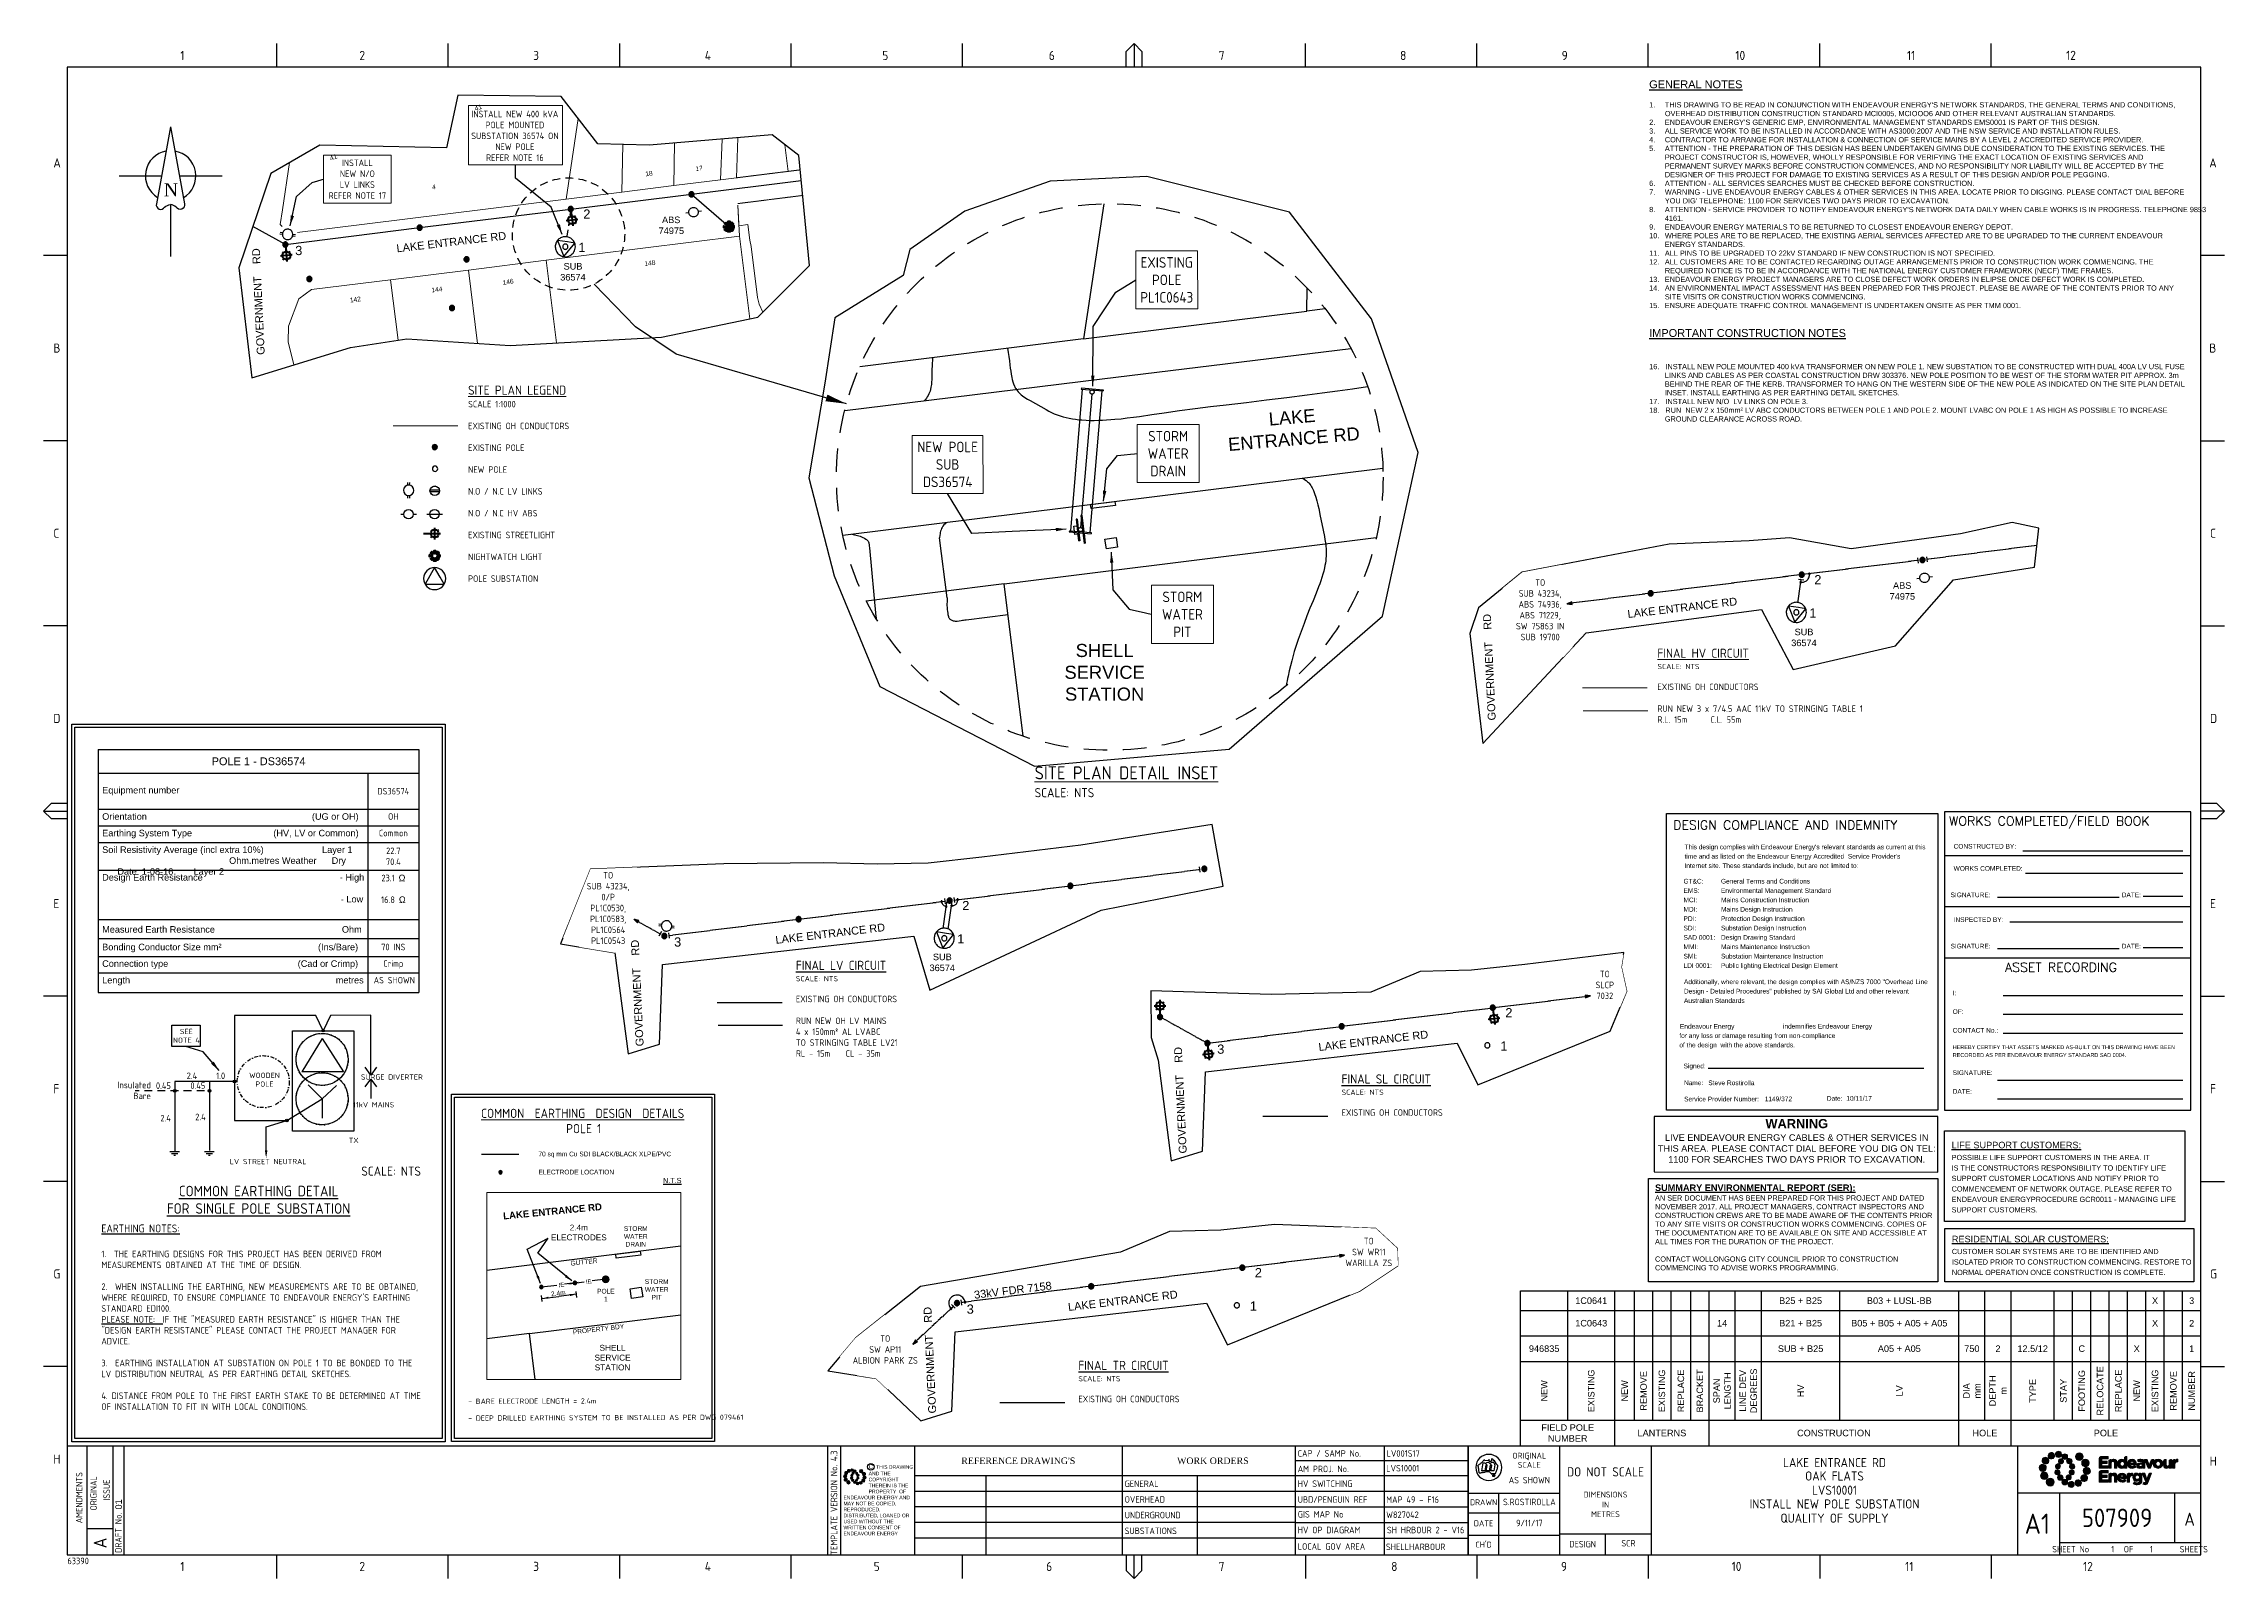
# Paper-space layout 'A1' of a CAD drawing. Header units: metres, sheet in millimetres. Extents: x -21 to 813, y -3 to 583.
# The model-space entities are those that its viewports show. They can reach past a viewport. Long polylines and large blocks are cut down to what shows.
import ezdxf
from ezdxf.enums import TextEntityAlignment as Align

# ---------------------------------------------------------------- set-up
doc = ezdxf.new("R2010")
doc.units = ezdxf.units.M
for name, pattern in [('Cable Exist OH', [1, 1, 0]), ('Cable Exist UG', [8.2, 4, -1.2, 1.8, -1.2]), ('Cable New OH', [6, 4, -2]), ('Dash', [5, 3, -2]), ('DASHDOT2', [0.5, 0.25, -0.125, 0, -0.125]), ('HIDDEN', [0.375, 0.25, -0.125]), ('HIDDEN2', [0.1875, 0.125, -0.0625]), ('IECLdasha', [5, 3, -2]), ('LT5', [5.001, 3.625, -0.438, 0.5, -0.438])]:
    doc.linetypes.add(name, pattern=pattern)
doc.layers.get('0').update_dxf_attribs({"color": 6})
for name, color, linetype, lineweight in [('Cadastre Land Parcels_SP_EXT', 9, 'Continuous', 5), ('Cadastre Other Property_SP_EXT', 9, 'HIDDEN', 5), ('Cadastre Roads_SP_EXT', 9, 'Continuous', 5)]:
    doc.layers.add(name, color=color, linetype=linetype, lineweight=lineweight)
for name, color, linetype in [('Duct_SP_EXT', 7, 'Continuous'), ('Equip_HV_NEW', 2, 'Continuous'), ('Equip_LV_NEW', 2, 'Continuous'), ('Equip_SP_HV_EXT', 7, 'Continuous'), ('Equip_SP_HV_NEW', 2, 'Continuous'), ('Equip_SP_LV_NEW', 2, 'Continuous'), ('Equip_SP_SL_EXT', 7, 'Continuous'), ('Equip_SP_SL_MOD', 3, 'Continuous'), ('Equip_TR_EXT', 7, 'Continuous'), ('Mains_HV_EXT', 7, 'Continuous'), ('Mains_HV_NEW_A43', 2, 'Continuous'), ('Mains_HV_NEW_Hardwired', 7, 'Continuous'), ('Mains_LV_EXT', 7, 'Continuous'), ('Mains_LV_NEW_E56', 2, 'Continuous'), ('Mains_LV_NEW_Hardwired', 2, 'Continuous'), ('Mains_SL_EXT', 7, 'Continuous'), ('Mains_TR_EXT', 7, 'Continuous'), ('Notes', 7, 'Continuous'), ('Notes_HV_MISC', 7, 'Continuous'), ('Notes_LV_MISC', 7, 'Continuous'), ('Notes_SL_MISC', 7, 'Continuous'), ('Notes_SP_MISC', 7, 'Continuous'), ('Notes_TR_MISC', 7, 'Continuous'), ('OH_Details_SP_MISC', 7, 'Continuous'), ('Sub_SP_HV_LV_EXT', 7, 'Continuous'), ('SupportsOH_SP_TR_HV_LV_SL_EXT', 7, 'Continuous'), ('SupportsOH_SP_TR_HV_LV_SL_MOD', 3, 'Continuous'), ('SupportsOH_SP_TR_HV_LV_SL_NEW', 2, 'Continuous'), ('SupportsUG_SP_EXT', 7, 'Continuous'), ('SupportsUG_SP_LV_EXT', 7, 'Continuous'), ('SupportsUG_SP_LV_SL_EXT', 7, 'Continuous'), ('Trench_SP_EXT', 7, 'Continuous')]:
    doc.layers.add(name, color=color, linetype=linetype)
doc.layers.add('Viewports', color=6, linetype='Continuous', plot=False)
doc.styles.add('ARIAL', font='arial.ttf', dxfattribs={"height": 2})
doc.styles.add('COLUMN_LABEL', font='arial.ttf')
doc.styles.add('Elec', font='romand__.ttf')
doc.styles.add('HVSW_LABEL', font='arial.ttf')
doc.styles.add('iecARIAL', font='arial.ttf', dxfattribs={"height": 2})
doc.styles.add('iecARIALBOLD', font='arialbd.ttf')
doc.styles.add('iecISOCP', font='isocp.shx')
doc.styles.add('iecNAME', font='times.ttf')
doc.styles.add('iecTimesNewRoman', font='times.ttf')
doc.styles.add('ieISOCP', font='isocp.shx')
doc.styles.add('POLE_LABEL', font='arial.ttf')
doc.styles.add('RoadName', font='arial.ttf', dxfattribs={"height": 2.5})
doc.styles.get("Standard").update_dxf_attribs({"font": 'arial.ttf'})
doc.linetypes.add('Cable W', pattern='A,7.2,-0.3,["W",Standard,S=2.2,R=0,X=-0.15,Y=-1],-2.9', length=10.4)
doc.linetypes.add('Cable Z', pattern='A,7,-0.1,["Z",Standard,S=1.5,R=0,X=0.5,Y=-0.7],-2.4', length=9.5)
doc.linetypes.add('IECLCABIEE', pattern='A,6,-0.5,["IE",Standard,S=1.7,R=0,X=0.5,Y=-1],-2.8', length=9.3)
doc.dimstyles.new('GISCAD Dim Style', dxfattribs={"dimtxt": 2.5, "dimasz": 3, "dimexe": 1.25, "dimexo": 0.625, "dimtad": 1, "dimtoh": 1, "dimdec": 1, "dimtxsty": 'ARIAL', "dimcen": 2.5, "dimadec": 0, "dimazin": 0, "dimtfac": 1, "dimtdec": 1, "dimtmove": 0, "dimatfit": 3, "dimfxl": 1.25, "dimarcsym": 0})
doc.dimstyles.get("Standard").update_dxf_attribs({"dimtxt": 0.18, "dimasz": 0.18, "dimexe": 0.18, "dimexo": 0.0625, "dimgap": 0.09, "dimtad": 0, "dimtih": 1, "dimtoh": 1, "dimdec": 4, "dimzin": 0, "dimdsep": 46, "dimtxsty": 'Standard', "dimcen": 0.09, "dimadec": 0, "dimazin": 0, "dimtfac": 1, "dimtdec": 4, "dimtofl": 0, "dimtmove": 0, "dimatfit": 3, "dimfxl": 1, "dimtolj": 1, "dimtzin": 0, "dimarcsym": 0})

psp = doc.layouts.new('A1')

# ---------------------------------------------------------------- texts
at = {"layer": 'Notes', "style": 'iecISOCP'}
for s, p in [('0.45', (22.37, 183.98)), ('2.4', (34.12, 187.77)), ('0.45', (35.55, 184.01)), ('1.0', (45.39, 187.77)), ('2.4', (24.08, 171.57)), ('2.4', (37.39, 172.02))]:
    psp.add_text(s, height=2.5, dxfattribs=at).set_placement(p)
at = {"layer": 'Notes'}
for s, height, rotation, style, p in [('LAKE ENTRANCE RD', 2.64, 5.53845, 'iecARIALBOLD', (155.18, 134.09)), ('- BARE ELECTRODE LENGTH = 2.4m', 1.98, 0.19645, 'ieISOCP', (141.69, 63.63)), ('- DEEP DRILLED EARTHING SYSTEM TO BE INSTALLED AS PER DWG 079461', 1.98, 0.19645, 'ieISOCP', (141.72, 57.22))]:
    psp.add_text(s, height=height, rotation=rotation, dxfattribs=dict(at, style=style)).set_placement(p)
for s, insert, char_height, width, attachment_point, style in [("{\\H1.5x;\\LGENERAL NOTES}\\P\\P\\pi-6,l6,t6;1.^ITHIS DRAWING TO BE READ IN CONJUNCTION WITH ENDEAVOUR ENERGY'S NETWORK STANDARDS, THE GENERAL TERMS AND CONDITIONS, OVERHEAD DISTRIBUTION CONSTRUCTION STANDARD MCI0005, MCIOOO6 AND OTHER RELEVANT AUSTRALIAN STANDARDS.\\P2.^IENDEAVOUR ENERGY'S GENERIC EMP, ENVIRONMENTAL MANAGEMENT STANDARDS EMS0001 IS PART OF THIS DESIGN.\\P3.^IALL SERVICE WORK TO BE INSTALLED IN ACCORDANCE WITH AS3000:2007 AND THE NSW SERVICE AND INSTALLATION RULES.\\P4.^ICONTRACTOR TO ARRANGE FOR INSTALLATION & CONNECTION OF SERVICE MAINS BY A LEVEL 2 ACCREDITED SERVICE PROVIDER.\\P5.^IATTENTION - THE PREPARATION OF THIS DESIGN HAS BEEN UNDERTAKEN GIVING DUE CONSIDERATION TO THE EXISTING SERVICES. THE PROJECT CONSTRUCTOR IS, HOWEVER, WHOLLY RESPONSIBLE FOR VERIFYING THE EXACT LOCATION OF EXISTING SERVICES AND PERMANENT SURVEY MARKS BEFORE CONSTRUCTION COMMENCES, AND NO RESPONSIBILITY NOR LIABILITY WILL BE ACCEPTED BY THE DESIGNER OF THIS PROJECT FOR DAMAGE TO EXISTING SERVICES AS A RESULT OF THIS DESIGN AND/OR POLE PEGGING.\\P6.^IATTENTION - ALL SERVICES SEARCHES MUST BE CHECKED BEFORE CONSTRUCTION.\\P7.^IWARNING - LIVE ENDEAVOUR ENERGY CABLES & OTHER SERVICES IN THIS AREA. LOCATE PRIOR TO DIGGING. PLEASE CONTACT 'DIAL BEFORE YOU DIG' TELEPHONE: 1100 FOR SERVICES TWO DAYS PRIOR TO EXCAVATION.\\P8.^IATTENTION - SERVICE PROVIDER TO NOTIFY ENDEAVOUR ENERGY'S NETWORK DATA DAILY WHEN CABLE WORKS IS IN PROGRESS. TELEPHONE 9853 4161.\\P9.^IENDEAVOUR ENERGY MATERIALS TO BE RETURNED TO CLOSEST ENDEAVOUR ENERGY DEPOT.\\P10.^IWHERE POLES ARE TO BE REPLACED, THE EXISTING AERIAL SERVICES AFFECTED ARE TO BE UPGRADED TO THE CURRENT ENDEAVOUR ENERGY STANDARDS.\\P11.^IALL PINS TO BE UPGRADED TO 22kV STANDARD IF NEW CONSTRUCTION IS NOT SPECIFIED.\\P12.^IALL CUSTOMERS ARE TO BE CONTACTED REGARDING OUTAGE ARRANGEMENTS PRIOR TO CONSTRUCTION WORK COMMENCING. THE REQUIRED NOTICE IS TO BE IN ACCORDANCE WITH THE NATIONAL ENERGY CUSTOMER FRAMEWORK (NECF) TIME FRAMES.\\P13.^IENDEAVOUR ENERGY PROJECT MANAGERS ARE TO CLOSE DEFECT WORK ORDERS IN ELIPSE ONCE DEFECT WORK IS COMPLETED.\\P14.^IAN ENVIRONMENTAL IMPACT ASSESSMENT HAS BEEN PREPARED FOR THIS PROJECT. PLEASE BE AWARE OF THE CONTENTS PRIOR TO ANY SITE VISITS OR CONSTRUCTION WORKS COMMENCING.\\P15.^IENSURE ADEQUATE TRAFFIC CONTROL MANAGEMENT IS UNDERTAKEN ONSITE AS PER TMM 0001.\\P\\pi0,l0,tz;\\P\\P{\\H1.5x;\\LIMPORTANT CONSTRUCTION NOTES\\P\\l\\P}\\P\\pi-6,l6,t6;16.   INSTALL NEW POLE MOUNTED 400 kVA TRANSFORMER ON NEW POLE 1. NEW SUBSTATION TO BE CONSTRUCTED WITH DUAL 400A LV USL FUSE LINKS AND CABLES AS PER COASTAL CONSTRUCTION DRW 303376. NEW POLE POSITION TO BE WEST OF THE STORM WATER PIT APPROX. 3m BEHIND THE REAR OF THE KERB. TRANSFORMER TO HANG ON THE WESTERN SIDE OF THE NEW POLE AS INDICATED ON THE SITE PLAN DETAIL INSET. INSTALL EARTHING AS PER EARTHING DETAIL SKETCHES.\\P17.   INSTALL NEW N/O  LV LINKS ON POLE 3.\\P18.   RUN  NEW 2 x 150mm² LV ABC CONDUCTORS BETWEEN POLE 1 AND POLE 2. MOUNT LVABC ON POLE 1 AS HIGH AS POSSIBLE TO INCREASE GROUND CLEARANCE ACROSS ROAD.", (592.99, 569.35), 2, 205.8367, 1, 'ARIAL'), ('DS36574', (113.08, 297.75), 2.5, 16.5417, 5, 'iecISOCP'), ('OH', (113.08, 289.33), 2.5, 16.5417, 2, 'iecISOCP'), ('Common', (113.08, 283), 2.5, 16.5417, 2, 'iecISOCP'), ('22.7\\P70.4', (113.08, 272.88), 2.5, 19.5417, 5, 'iecISOCP'), ('\\pt17.5;23.1 Ω', (113.14, 264.58), 2.5, 19.6562, 5, 'iecISOCP'), ('\\pt17.5;16.8 Ω', (113.14, 256.29), 2.5, 19.6562, 5, 'iecISOCP'), ('70 INS', (113.08, 239.47), 2.5, 16.5417, 2, 'iecISOCP'), ('AS SHOWN', (121.35, 226.8), 2.5, 16.5417, 3, 'iecISOCP'), ('Crimp', (113.08, 233.13), 2.5, 16.5417, 2, 'iecISOCP'), ('{\\L\\C2;FINAL LV CIRCUIT\\P\\H0.57143x;\\l\\C256;SCALE: NTS\\H1.25x;\\P\\PEXISTING OH CONDUCTORS\\H0.99994x;\\C7;\\P\\P\\H0.99999x;RUN NEW OH LV MAINS \\P4 x 150mm²\\C256; AL \\H0.99998x;\\C7;LVABC \\PTO STRINGING TABLE LV21\\PRL - 15m    CL - 35m}', (266.92, 232.95), 3.5, 67.1454, 1, 'iecISOCP'), ('SEE \\PNOTE 4', (34, 206.95), 2, 18.8711, 2, 'iecISOCP'), ('Insulated\\PBare', (20.43, 186.75), 2.5, 6.8724, 3, 'iecISOCP'), ('WOODEN \\PPOLE', (63.86, 190.18), 2, 18.8711, 2, 'iecISOCP'), ('SURGE DIVERTER', (112.54, 189.53), 2, 18.8711, 2, 'iecISOCP'), ('{\\L\\C2;FINAL SL CIRCUIT\\P\\H0.57143x;\\l\\C256;SCALE: NTS\\H1.25x;\\P\\PEXISTING OH CONDUCTORS}', (475.45, 189.55), 3.5, 67.1454, 1, 'iecISOCP'), ('11kV MAINS', (105.54, 178.94), 2, 29.3984, 2, 'iecISOCP'), ('TX', (97.95, 165.32), 2, 16.9833, 2, 'iecISOCP'), ('LV STREET NEUTRAL', (65.25, 157.23), 2, 29.3984, 2, 'iecISOCP'), ('{\\H0.7x;SCALE: NTS}', (112.25, 152.58), 5, 49.4512, 5, 'iecISOCP'), ('{\\L\\C7;N.T.S}', (219.68, 150), 1.98, 9.7304, 2, 'RoadName'), ('{\\H0.8x;\\LCOMMON EARTHING DETAIL\\PFOR SINGLE POLE SUBSTATION}', (61.59, 141.63), 5, 73.9336, 5, 'iecISOCP'), ('{\\fArial|b1|i0|c0|p34;\\LSUMMARY ENVIRONMENTAL REPORT (SER):\\P\\fArial|b0|i0|c0|p34;\\H0.8x;\\lAN SER DOCUMENT HAS BEEN PREPARED FOR THIS PROJECT AND DATED NOVEMBER 2017. ALL PROJECT MANAGERS, CONTRACT INSPECTORS AND CONSTRUCTION CREWS ARE TO BE MADE AWARE OF THE CONTENTS PRIOR TO ANY SITE VISITS OR CONSTRUCTION WORKS COMMENCING. COPIES OF THE DOCUMENTATION ARE TO BE AVAILABLE ON SITE AND ACCESSIBLE AT ALL TIMES FOR THE DURATION OF THE PROJECT. \\P\\PCONTACT WOLLONGONG CITY COUNCIL PRIOR TO CONSTRUCTION COMMENCING TO ADVISE WORKS PROGRAMMING.}', (595.23, 147.49), 2.5, 107.8043, 1, 'RoadName'), ('{\\LEARTHING NOTES:\\P\\P\\H0.8333x;\\l1.  THE EARTHING DESIGNS FOR THIS PROJECT HAS BEEN DERIVED FROM MEASUREMENTS OBTAINED AT THE TIME OF DESIGN.\\P\\P2.  WHEN INSTALLING THE EARTHING, NEW MEASUREMENTS ARE TO BE OBTAINED, WHERE REQUIRED, TO ENSURE COMPLIANCE TO ENDEAVOUR ENERGY\'S EARTHING STANDARD EDI100.\\P\\LPLEASE NOTE:\\l  IF THE "MEASURED EARTH RESISTANCE" IS HIGHER THAN THE "DESIGN EARTH RESISTANCE" PLEASE CONTACT THE PROJECT MANAGER FOR ADVICE.\\P\\P3.  EARTHING INSTALLATION AT SUBSTATION ON POLE 1 TO BE BONDED TO THE LV DISTRIBUTION NEUTRAL AS PER EARTHING DETAIL SKETCHES.\\P\\P4. DISTANCE FROM POLE TO THE FIRST EARTH STAKE TO BE DETERMINED AT TIME OF INSTALLATION TO FIT IN WITH LOCAL CONDITIONS.}', (1.52, 132.19), 3, 119.1453, 1, 'iecISOCP'), ('{\\C7;2.4m \\PELECTRODES}', (183.99, 132.15), 2.25, 8.8625, 2, 'RoadName'), ('{\\C7;STORM WATER DRAIN}', (205.74, 131.55), 1.8, 7.273, 2, 'RoadName'), ('{\\C7;STORM WATER PIT}', (213.73, 111.28), 1.8, 7.273, 2, 'RoadName'), ('{\\C7;POLE 1}', (194.31, 107.61), 1.8, 7.273, 2, 'RoadName'), ('{\\C7;SHELL SERVICE STATION}', (196.87, 86.2), 2.25, 8.8625, 2, 'RoadName'), ('{\\L\\C2;FINAL TR CIRCUIT\\P\\H0.57143x;\\l\\C256;SCALE: NTS\\H1.25x;\\P\\PEXISTING OH CONDUCTORS}', (374.87, 80.1), 3.5, 67.1454, 1, 'iecISOCP')]:
    psp.add_mtext(s, dxfattribs=dict(at, insert=insert, char_height=char_height, width=width, attachment_point=attachment_point, style=style))
at = {"layer": 'Notes', "color": 7, "linetype": 'Continuous', "lineweight": 0, "ltscale": 2, "char_height": 2.5, "width": 85.692, "attachment_point": 1, "style": 'iecISOCP'}
for s, insert in [('{\\H1.4x;\\LSITE PLAN LEGEND\\l\\P}SCALE 1:1000\\P\\PEXISTING OH CONDUCTORS\\P\\PEXISTING POLE\\P\\PNEW POLE\\P\\PN.O / N.C LV LINKS\\P\\PN.O / N.C HV ABS\\P\\PEXISTING STREETLIGHT\\P\\PNIGHTWATCH LIGHT\\P\\PPOLE SUBSTATION', (141.66, 452.74)), ('{\\H2x;\\LSITE PLAN DETAIL INSET\\l\\P\\H0.7x;SCALE: NTS}', (358.16, 307.27))]:
    psp.add_mtext(s, dxfattribs=dict(at, insert=insert))
at = {"layer": 'Notes', "color": 7, "linetype": 'LT5', "lineweight": 0, "ltscale": 2, "insert": (596.14, 352.22), "char_height": 2.5, "width": 63.4389, "attachment_point": 1, "style": 'iecISOCP'}
psp.add_mtext('{\\H1.4x;\\L\\C2;FINAL HV CIRCUIT\\P\\H0.57143x;\\l\\C7;SCALE: NTS\\P}\\PEXISTING OH CONDUCTORS\\P\\PRUN NEW 3 x 7/4.5 AAC 11kV TO STRINGING TABLE 1\\PR.L. 15m      C.L. 55m\\P{\\H0.71425x;\\P\\P\\P} ', dxfattribs=at)
at = {"layer": 'Notes'}
for s, insert, char_height, width, attachment_point in [('{\\f@Arial Unicode MS|b0|i0|c0|p34;POLE 1 - DS36574}', (61.59, 309.16), 3, 119.5237, 5), ('{\\f@Arial Unicode MS|b0|i0|c0|p34;Equipment number}', (1.83, 297.75), 2.5, 99.982, 4), ('{\\f@Arial Unicode MS|b0|i0|c0|p34;Orientation                                                                 (UG or OH)}', (1.83, 289.33), 2.5, 99.982, 1), ('{\\f@Arial Unicode MS|b0|i0|c0|p34;Soil Resistivity Average (incl extra 10%)                       Layer 1                                                       Ohm.metres Weather      Dry              Date  1-08-16        Layer 2}', (1.83, 276.66), 2.5, 99.982, 1), ('{\\f@Arial Unicode MS|b0|i0|c0|p34;Earthing System Type                                (HV, LV or Common)}', (1.83, 283), 2.5, 99.982, 1), ('{\\f@Arial Unicode MS|b0|i0|c0|p34;Design Earth Resistance                                                      - High\\P\\P                                                                                              - Low}', (1.83, 266.09), 2.5, 99.982, 1), ('{\\f@Arial Unicode MS|b0|i0|c0|p34;Measured Earth Resistance                                                  Ohm}', (1.83, 246.19), 2.5, 99.982, 1), ('{\\f@Arial Unicode MS|b0|i0|c0|p34;Bonding Conductor Size mm\\f@Arial Unicode MS|b0|i0|c238|p34;²                                      \\f@Arial Unicode MS|b0|i0|c0|p34;(Ins/Bare)}', (1.83, 239.47), 2.5, 99.982, 1), ('{\\f@Arial Unicode MS|b0|i0|c0|p34;Connection type                                                   (Cad or Crimp)}', (1.83, 233.13), 2.5, 99.982, 1), ('{\\f@Arial Unicode MS|b0|i0|c0|p34;Length                                                                                 metres}', (1.83, 226.8), 2.5, 99.982, 1)]:
    psp.add_mtext(s, dxfattribs=dict(at, insert=insert, char_height=char_height, width=width, attachment_point=attachment_point))
at = {"layer": 'Notes', "color": 7, "linetype": 'Continuous', "lineweight": 0, "insert": (141.59, 176.41), "char_height": 3.5, "attachment_point": 1, "style": 'iecISOCP'}
psp.add_mtext_dynamic_manual_height_columns('\\pi5.0286;{\\LCOMMON  EARTHING  DESIGN  DETAILS}\\P\\pi37.554;POLE 1', width=87.709, gutter_width=4, heights=[0], dxfattribs=at)
at = {"layer": 'Notes', "color": 7, "lineweight": -3, "insert": (147.08, 160.03), "char_height": 1.65, "width": 119.1181, "attachment_point": 1, "line_spacing_factor": 1.2}
psp.add_mtext('\\pi21.45;{\\H1.0909x;70 sq mm Cu SDI BLACK/BLACK XLPE/PVC\\P\\pi0;}\\P\\pi21.45;{\\H1.0909x;ELECTRODE LOCATION}', dxfattribs=at)
at = {"layer": 'Notes', "char_height": 1.8, "style": 'RoadName'}
for s, insert, width, attachment_point, rotation in [('{\\C7;GUTTER}', (185.84, 118.79), 15.3278, 2, 6.36976), ('2.4m', (173.24, 106.51), 3.9939, 1, 6.80653), ('{\\C7;PROPERTY BDY}', (191.38, 93.11), 22.3502, 2, 6.62898)]:
    psp.add_mtext(s, dxfattribs=dict(at, insert=insert, width=width, attachment_point=attachment_point, rotation=rotation))
at = {"layer": 'Notes', "color": 7, "linetype": 'Continuous', "char_height": 1.65, "attachment_point": 1, "rotation": 6.80653}
for insert in [(176.16, 109.79), (186.58, 111.16)]:
    psp.add_mtext_dynamic_manual_height_columns('IE', width=3.0846, gutter_width=4, heights=[0], dxfattribs=dict(at, insert=insert))

msp = doc.modelspace()

# ---------------------------------------------------------------- texts
at = {"layer": 'Cadastre Land Parcels_SP_EXT'}
for s, rotation, p in [('41', 20.8766, (300980.02, 6173341.64)), ('16', 289.7, (301029.65, 6173345.2)), ('15', 354.4, (301088.49, 6173345.35)), ('18', 6.876, (301044.97, 6173316.73)), ('17', 6.876, (301064.12, 6173318.72)), ('4', 7.19426, (300963.5, 6173311.7)), ('148', 7.12426, (301044.63, 6173282.43)), ('144', 7.09695, (300963.25, 6173272.36)), ('146', 9.55674, (300990.47, 6173275.18)), ('142', 7.09697, (300932.07, 6173268.5))]:
    msp.add_text(s, height=1.8, rotation=rotation, dxfattribs=at).set_placement(p)
at = {"layer": 'Cadastre Roads_SP_EXT'}
for s, rotation, p in [('GOVERNMENT RD', 81.56859, (300900.87, 6173336.63)), ('NEW LAKE ENTRANCE RD', 20.54625, (301093.51, 6173245))]:
    msp.add_text(s, height=1.8, rotation=rotation, dxfattribs=at).set_placement(p)
at = {"layer": 'Duct_SP_EXT'}
msp.add_text('T38', height=1.8, dxfattribs=at).set_placement((301084.75, 6173345.77))
at = {"layer": 'Notes'}
for s, rotation, p in [('LAKE ENTRANCE RD', 6.71818, (300949.96, 6173287.68)), ('GOVERNMENT    RD', 92.63789, (300899.42, 6173248.6))]:
    msp.add_text(s, height=3, rotation=rotation, dxfattribs=at).set_placement(p)
at = {"layer": 'Notes', "insert": (302851.71, 6173742.77), "char_height": 5, "width": 55.8688, "attachment_point": 2, "rotation": 4.86712, "style": 'RoadName'}
msp.add_mtext('{\\C7;LAKE ENTRANCE RD}', dxfattribs=at)
at = {"layer": 'Notes', "insert": (302780.3, 6173653.65), "char_height": 5, "width": 51.8563, "attachment_point": 2, "style": 'RoadName'}
msp.add_mtext('{\\C7;SHELL SERVICE STATION}', dxfattribs=at)

# ---------------------------------------------------------------- blocks, each defined once
blk = doc.blocks.new('NorthPnt 11(NP11)')
for p, q in [((-19.7, 0.02), (-3.49, 0)), ((3.32, 0), (19.7, -0.02)), ((-0.08, -10.94), (-0.08, -30.8))]:
    blk.add_line(p, q)
for points in [[(-0.08, 18.81), (-5.43, -10.68, 0.877048), (-2.29, -11.9, -0.1543), (-0.08, -10.94, 0.090511)], [(-0.08, 18.81), (5.26, -10.68, -0.877048), (2.13, -11.9, 0.1543), (-0.08, -10.94, -0.090511)]]:
    blk.add_lwpolyline(points, format="xyb")
for start, end in [(100.5988, 238.86433), (300.09942, 80.43745)]:
    blk.add_arc((0, 0), 9.64, start, end)
at = {"color": 7, "style": 'iecNAME'}
blk.add_text('N', height=5.02, dxfattribs=at).set_placement((-2.62, -7.82))
blk = doc.blocks.new('EE_LOGO_SMALL')
at = {"layer": 'Notes'}
h = blk.add_hatch(color=256, dxfattribs=at)
edge = h.paths.add_edge_path()
edge.add_spline(control_points=[(-8.4, 2), (-9.2, 2), (-9.8, 1.4), (-9.8, 0.7), (-9.9, -0.1), (-9.3, -0.7), (-8.6, -0.8), (-7.8, -0.8), (-7.2, -0.2), (-7.1, 0.5), (-7.1, 1.3), (-7.7, 1.9), (-8.4, 2)], knot_values=[0, 0, 0, 0, 1, 1, 1, 2, 2, 2, 3, 3, 3, 4, 4, 4, 4], degree=3, periodic=0)
h = blk.add_hatch(color=256, dxfattribs=at)
edge = h.paths.add_edge_path()
edge.add_spline(control_points=[(-6.8, 4.5), (-7.4, 4.8), (-8.2, 4.6), (-8.6, 4), (-8.9, 3.4), (-8.7, 2.6), (-8.1, 2.2), (-7.5, 1.9), (-6.7, 2.1), (-6.3, 2.7), (-6, 3.3), (-6.2, 4.1), (-6.8, 4.5)], knot_values=[0, 0, 0, 0, 1, 1, 1, 2, 2, 2, 3, 3, 3, 4, 4, 4, 4], degree=3, periodic=0)
h = blk.add_hatch(color=256, dxfattribs=at)
edge = h.paths.add_edge_path()
edge.add_spline(control_points=[(-4.2, 5.9), (-4.6, 6.5), (-5.3, 6.6), (-5.9, 6.3), (-6.4, 5.9), (-6.6, 5.1), (-6.2, 4.6), (-5.9, 4), (-5.1, 3.8), (-4.6, 4.2), (-4, 4.6), (-3.8, 5.3), (-4.2, 5.9)], knot_values=[0, 0, 0, 0, 1, 1, 1, 2, 2, 2, 3, 3, 3, 4, 4, 4, 4], degree=3, periodic=0)
h = blk.add_hatch(color=256, dxfattribs=at)
edge = h.paths.add_edge_path()
edge.add_spline(control_points=[(-1.3, 5.9), (-1.4, 6.5), (-2, 7), (-2.6, 6.9), (-3.3, 6.9), (-3.7, 6.3), (-3.7, 5.6), (-3.6, 5), (-3, 4.5), (-2.4, 4.6), (-1.7, 4.7), (-1.3, 5.2), (-1.3, 5.9)], knot_values=[0, 0, 0, 0, 1, 1, 1, 2, 2, 2, 3, 3, 3, 4, 4, 4, 4], degree=3, periodic=0)
h = blk.add_hatch(color=256, dxfattribs=at)
edge = h.paths.add_edge_path()
edge.add_spline(control_points=[(-2.5, 2.1), (-3, 2.2), (-3.5, 1.9), (-3.6, 1.3), (-3.7, 0.8), (-3.4, 0.3), (-2.9, 0.2), (-2.4, 0.1), (-1.9, 0.4), (-1.8, 0.9), (-1.7, 1.5), (-2, 2), (-2.5, 2.1)], knot_values=[0, 0, 0, 0, 1, 1, 1, 2, 2, 2, 3, 3, 3, 4, 4, 4, 4], degree=3, periodic=0)
h = blk.add_hatch(color=256, dxfattribs=at)
edge = h.paths.add_edge_path()
edge.add_spline(control_points=[(1, 4.9), (1, 4.3), (0.5, 3.8), (-0.1, 3.8), (-0.7, 3.8), (-1.2, 4.3), (-1.2, 4.9), (-1.2, 5.5), (-0.7, 6), (-0.1, 6), (0.5, 6), (1, 5.5), (1, 4.9)], knot_values=[0, 0, 0, 0, 1, 1, 1, 2, 2, 2, 3, 3, 3, 4, 4, 4, 4], degree=3, periodic=0)
edge = h.paths.add_edge_path()
edge.add_spline(control_points=[(-1.4, 4), (-1.9, 4.1), (-2.4, 3.8), (-2.5, 3.3), (-2.6, 2.7), (-2.3, 2.2), (-1.8, 2.1), (-1.3, 2), (-0.7, 2.3), (-0.6, 2.9), (-0.5, 3.4), (-0.9, 3.9), (-1.4, 4)], knot_values=[0, 0, 0, 0, 1, 1, 1, 2, 2, 2, 3, 3, 3, 4, 4, 4, 4], degree=3, periodic=0)
h = blk.add_hatch(color=256, dxfattribs=at)
edge = h.paths.add_edge_path()
edge.add_spline(control_points=[(2.3, 2.4), (2.8, 2.8), (2.8, 3.4), (2.4, 3.9), (2, 4.3), (1.4, 4.3), (0.9, 3.9), (0.5, 3.6), (0.5, 2.9), (0.9, 2.5), (1.2, 2), (1.9, 2), (2.3, 2.4)], knot_values=[0, 0, 0, 0, 1, 1, 1, 2, 2, 2, 3, 3, 3, 4, 4, 4, 4], degree=3, periodic=0)
edge = h.paths.add_edge_path()
edge.add_spline(control_points=[(1, 4.9), (1, 4.3), (0.5, 3.8), (-0.1, 3.8), (-0.7, 3.8), (-1.2, 4.3), (-1.2, 4.9), (-1.2, 5.5), (-0.7, 6), (-0.1, 6), (0.5, 6), (1, 5.5), (1, 4.9)], knot_values=[0, 0, 0, 0, 1, 1, 1, 2, 2, 2, 3, 3, 3, 4, 4, 4, 4], degree=3, periodic=0)
h = blk.add_hatch(color=256, dxfattribs=at)
edge = h.paths.add_edge_path()
edge.add_spline(control_points=[(1, 4.9), (1, 4.3), (0.5, 3.8), (-0.1, 3.8), (-0.7, 3.8), (-1.2, 4.3), (-1.2, 4.9), (-1.2, 5.5), (-0.7, 6), (-0.1, 6), (0.5, 6), (1, 5.5), (1, 4.9)], knot_values=[0, 0, 0, 0, 1, 1, 1, 2, 2, 2, 3, 3, 3, 4, 4, 4, 4], degree=3, periodic=0)
edge = h.paths.add_edge_path(flags=16)
edge.add_spline(control_points=[(1, 4.9), (1, 4.3), (0.5, 3.8), (-0.1, 3.8), (-0.7, 3.8), (-1.2, 4.3), (-1.2, 4.9), (-1.2, 5.5), (-0.7, 6), (-0.1, 6), (0.5, 6), (1, 5.5), (1, 4.9)], knot_values=[0, 0, 0, 0, 1, 1, 1, 2, 2, 2, 3, 3, 3, 4, 4, 4, 4], degree=3, periodic=0)
h = blk.add_hatch(color=256, dxfattribs=at)
edge = h.paths.add_edge_path()
edge.add_spline(control_points=[(3, 0.2), (3.5, 0.3), (3.8, 0.9), (3.7, 1.4), (3.6, 1.9), (3, 2.3), (2.5, 2.1), (1.9, 2), (1.6, 1.4), (1.8, 0.9), (1.9, 0.4), (2.5, 0.1), (3, 0.2)], knot_values=[0, 0, 0, 0, 1, 1, 1, 2, 2, 2, 3, 3, 3, 4, 4, 4, 4], degree=3, periodic=0)
h = blk.add_hatch(color=256, dxfattribs=at)
edge = h.paths.add_edge_path()
edge.add_spline(control_points=[(7, 4.9), (7, 4), (6.3, 3.4), (5.5, 3.4), (4.6, 3.4), (4, 4), (4, 4.9), (4, 5.7), (4.6, 6.4), (5.5, 6.4), (6.3, 6.4), (7, 5.7), (7, 4.9)], knot_values=[0, 0, 0, 0, 1, 1, 1, 2, 2, 2, 3, 3, 3, 4, 4, 4, 4], degree=3, periodic=0)
h = blk.add_hatch(color=256, dxfattribs=at)
edge = h.paths.add_edge_path()
edge.add_spline(control_points=[(8.4, 1.1), (9.1, 1.5), (9.4, 2.3), (9.1, 3), (8.8, 3.7), (7.9, 4.1), (7.2, 3.8), (6.5, 3.4), (6.2, 2.6), (6.5, 1.9), (6.8, 1.2), (7.7, 0.8), (8.4, 1.1)], knot_values=[0, 0, 0, 0, 1, 1, 1, 2, 2, 2, 3, 3, 3, 4, 4, 4, 4], degree=3, periodic=0)
h = blk.add_hatch(color=256, dxfattribs=at)
edge = h.paths.add_edge_path()
edge.add_spline(control_points=[(8.3, -1.9), (9, -1.9), (9.7, -1.4), (9.7, -0.6), (9.7, 0.1), (9.2, 0.8), (8.4, 0.8), (7.7, 0.8), (7, 0.3), (7, -0.5), (6.9, -1.2), (7.5, -1.9), (8.3, -1.9)], knot_values=[0, 0, 0, 0, 1, 1, 1, 2, 2, 2, 3, 3, 3, 4, 4, 4, 4], degree=3, periodic=0)
h = blk.add_hatch(color=256, dxfattribs=at)
edge = h.paths.add_edge_path()
edge.add_spline(control_points=[(-8.5, -1.1), (-9.2, -1.4), (-9.6, -2.3), (-9.3, -3), (-8.9, -3.7), (-8.1, -4), (-7.4, -3.7), (-6.7, -3.4), (-6.3, -2.5), (-6.6, -1.8), (-7, -1.1), (-7.8, -0.8), (-8.5, -1.1)], knot_values=[0, 0, 0, 0, 1, 1, 1, 2, 2, 2, 3, 3, 3, 4, 4, 4, 4], degree=3, periodic=0)
h = blk.add_hatch(color=256, dxfattribs=at)
edge = h.paths.add_edge_path()
edge.add_spline(control_points=[(-7.1, -4.8), (-7.1, -4), (-6.5, -3.3), (-5.6, -3.3), (-4.8, -3.3), (-4.1, -4), (-4.1, -4.8), (-4.1, -5.7), (-4.8, -6.3), (-5.6, -6.3), (-6.5, -6.3), (-7.1, -5.7), (-7.1, -4.8)], knot_values=[0, 0, 0, 0, 1, 1, 1, 2, 2, 2, 3, 3, 3, 4, 4, 4, 4], degree=3, periodic=0)
h = blk.add_hatch(color=256, dxfattribs=at)
edge = h.paths.add_edge_path()
edge.add_spline(control_points=[(-3.1, -0.2), (-3.7, -0.3), (-4, -0.8), (-3.8, -1.4), (-3.7, -1.9), (-3.2, -2.2), (-2.6, -2.1), (-2.1, -1.9), (-1.8, -1.4), (-1.9, -0.9), (-2.1, -0.3), (-2.6, 0), (-3.1, -0.2)], knot_values=[0, 0, 0, 0, 1, 1, 1, 2, 2, 2, 3, 3, 3, 4, 4, 4, 4], degree=3, periodic=0)
h = blk.add_hatch(color=256, dxfattribs=at)
edge = h.paths.add_edge_path()
edge.add_spline(control_points=[(-2.5, -2.3), (-2.9, -2.7), (-3, -3.4), (-2.6, -3.8), (-2.2, -4.2), (-1.5, -4.3), (-1.1, -3.9), (-0.7, -3.5), (-0.6, -2.8), (-1, -2.4), (-1.4, -2), (-2, -1.9), (-2.5, -2.3)], knot_values=[0, 0, 0, 0, 1, 1, 1, 2, 2, 2, 3, 3, 3, 4, 4, 4, 4], degree=3, periodic=0)
h = blk.add_hatch(color=256, dxfattribs=at)
edge = h.paths.add_edge_path()
edge.add_spline(control_points=[(-1.2, -4.8), (-1.2, -4.2), (-0.7, -3.7), (-0.1, -3.7), (0.5, -3.7), (1, -4.2), (1, -4.8), (1, -5.4), (0.5, -5.9), (-0.1, -5.9), (-0.7, -5.9), (-1.2, -5.4), (-1.2, -4.8)], knot_values=[0, 0, 0, 0, 1, 1, 1, 2, 2, 2, 3, 3, 3, 4, 4, 4, 4], degree=3, periodic=0)
h = blk.add_hatch(color=256, dxfattribs=at)
edge = h.paths.add_edge_path()
edge.add_spline(control_points=[(1.2, -3.9), (1.7, -4.1), (2.2, -3.7), (2.3, -3.2), (2.5, -2.7), (2.1, -2.2), (1.6, -2.1), (1.1, -2), (0.6, -2.3), (0.5, -2.8), (0.4, -3.3), (0.7, -3.8), (1.2, -3.9)], knot_values=[0, 0, 0, 0, 1, 1, 1, 2, 2, 2, 3, 3, 3, 4, 4, 4, 4], degree=3, periodic=0)
h = blk.add_hatch(color=256, dxfattribs=at)
edge = h.paths.add_edge_path()
edge.add_spline(control_points=[(1.2, -5.8), (1.3, -6.5), (1.8, -6.9), (2.5, -6.9), (3.1, -6.8), (3.6, -6.2), (3.5, -5.6), (3.4, -5), (2.9, -4.5), (2.2, -4.6), (1.6, -4.6), (1.1, -5.2), (1.2, -5.8)], knot_values=[0, 0, 0, 0, 1, 1, 1, 2, 2, 2, 3, 3, 3, 4, 4, 4, 4], degree=3, periodic=0)
h = blk.add_hatch(color=256, dxfattribs=at)
edge = h.paths.add_edge_path()
edge.add_spline(control_points=[(2.4, -2), (2.9, -2.1), (3.4, -1.8), (3.5, -1.3), (3.6, -0.8), (3.3, -0.3), (2.8, -0.2), (2.2, -0.1), (1.7, -0.4), (1.6, -0.9), (1.5, -1.4), (1.8, -1.9), (2.4, -2)], knot_values=[0, 0, 0, 0, 1, 1, 1, 2, 2, 2, 3, 3, 3, 4, 4, 4, 4], degree=3, periodic=0)
h = blk.add_hatch(color=256, dxfattribs=at)
edge = h.paths.add_edge_path()
edge.add_spline(control_points=[(4, -5.8), (4.4, -6.4), (5.2, -6.6), (5.7, -6.2), (6.3, -5.8), (6.5, -5.1), (6.1, -4.5), (5.7, -4), (5, -3.8), (4.4, -4.2), (3.8, -4.5), (3.7, -5.3), (4, -5.8)], knot_values=[0, 0, 0, 0, 1, 1, 1, 2, 2, 2, 3, 3, 3, 4, 4, 4, 4], degree=3, periodic=0)
h = blk.add_hatch(color=256, dxfattribs=at)
edge = h.paths.add_edge_path()
edge.add_spline(control_points=[(6.7, -4.4), (7.3, -4.8), (8.1, -4.6), (8.4, -4), (8.8, -3.3), (8.6, -2.6), (8, -2.2), (7.3, -1.8), (6.6, -2.1), (6.2, -2.7), (5.8, -3.3), (6, -4.1), (6.7, -4.4)], knot_values=[0, 0, 0, 0, 1, 1, 1, 2, 2, 2, 3, 3, 3, 4, 4, 4, 4], degree=3, periodic=0)
at = {"layer": 'Notes', "lineweight": 0}
for points in [[(1.8, 2.1), (1.8, 2.1)], [(-2, -2.1), (-2, -2.1)]]:
    blk.add_lwpolyline(points, dxfattribs=at)
for points in [[(-8.4, 2), (-9.2, 2), (-9.8, 1.4), (-9.8, 0.7), (-9.9, -0.1), (-9.3, -0.7), (-8.6, -0.8), (-7.8, -0.8), (-7.2, -0.2), (-7.1, 0.5), (-7.1, 1.3), (-7.7, 1.9), (-8.4, 2)], [(-6.8, 4.5), (-7.4, 4.8), (-8.2, 4.6), (-8.6, 4), (-8.9, 3.4), (-8.7, 2.6), (-8.1, 2.2), (-7.5, 1.9), (-6.7, 2.1), (-6.3, 2.7), (-6, 3.3), (-6.2, 4.1), (-6.8, 4.5)], [(-4.2, 5.9), (-4.6, 6.5), (-5.3, 6.6), (-5.9, 6.3), (-6.4, 5.9), (-6.6, 5.1), (-6.2, 4.6), (-5.9, 4), (-5.1, 3.8), (-4.6, 4.2), (-4, 4.6), (-3.8, 5.3), (-4.2, 5.9)], [(-1.3, 5.9), (-1.4, 6.5), (-2, 7), (-2.6, 6.9), (-3.3, 6.9), (-3.7, 6.3), (-3.7, 5.6), (-3.6, 5), (-3, 4.5), (-2.4, 4.6), (-1.7, 4.7), (-1.3, 5.2), (-1.3, 5.9)], [(-2.5, 2.1), (-3, 2.2), (-3.5, 1.9), (-3.6, 1.3), (-3.7, 0.8), (-3.4, 0.3), (-2.9, 0.2), (-2.4, 0.1), (-1.9, 0.4), (-1.8, 0.9), (-1.7, 1.5), (-2, 2), (-2.5, 2.1)], [(-1.4, 4), (-1.9, 4.1), (-2.4, 3.8), (-2.5, 3.3), (-2.6, 2.7), (-2.3, 2.2), (-1.8, 2.1), (-1.3, 2), (-0.7, 2.3), (-0.6, 2.9), (-0.5, 3.4), (-0.9, 3.9), (-1.4, 4)], [(1, 4.9), (1, 4.3), (0.5, 3.8), (-0.1, 3.8), (-0.7, 3.8), (-1.2, 4.3), (-1.2, 4.9), (-1.2, 5.5), (-0.7, 6), (-0.1, 6), (0.5, 6), (1, 5.5), (1, 4.9)], [(1, 4.9), (1, 4.3), (0.5, 3.8), (-0.1, 3.8), (-0.7, 3.8), (-1.2, 4.3), (-1.2, 4.9), (-1.2, 5.5), (-0.7, 6), (-0.1, 6), (0.5, 6), (1, 5.5), (1, 4.9)], [(2.3, 2.4), (2.8, 2.8), (2.8, 3.4), (2.4, 3.9), (2, 4.3), (1.4, 4.3), (0.9, 3.9), (0.5, 3.6), (0.5, 2.9), (0.9, 2.5), (1.2, 2), (1.9, 2), (2.3, 2.4)], [(3, 0.2), (3.5, 0.3), (3.8, 0.9), (3.7, 1.4), (3.6, 1.9), (3, 2.3), (2.5, 2.1), (1.9, 2), (1.6, 1.4), (1.8, 0.9), (1.9, 0.4), (2.5, 0.1), (3, 0.2)], [(7, 4.9), (7, 4), (6.3, 3.4), (5.5, 3.4), (4.6, 3.4), (4, 4), (4, 4.9), (4, 5.7), (4.6, 6.4), (5.5, 6.4), (6.3, 6.4), (7, 5.7), (7, 4.9)], [(8.4, 1.1), (9.1, 1.5), (9.4, 2.3), (9.1, 3), (8.8, 3.7), (7.9, 4.1), (7.2, 3.8), (6.5, 3.4), (6.2, 2.6), (6.5, 1.9), (6.8, 1.2), (7.7, 0.8), (8.4, 1.1)], [(8.3, -1.9), (9, -1.9), (9.7, -1.4), (9.7, -0.6), (9.7, 0.1), (9.2, 0.8), (8.4, 0.8), (7.7, 0.8), (7, 0.3), (7, -0.5), (6.9, -1.2), (7.5, -1.9), (8.3, -1.9)], [(-8.5, -1.1), (-9.2, -1.4), (-9.6, -2.3), (-9.3, -3), (-8.9, -3.7), (-8.1, -4), (-7.4, -3.7), (-6.7, -3.4), (-6.3, -2.5), (-6.6, -1.8), (-7, -1.1), (-7.8, -0.8), (-8.5, -1.1)], [(-7.1, -4.8), (-7.1, -4), (-6.5, -3.3), (-5.6, -3.3), (-4.8, -3.3), (-4.1, -4), (-4.1, -4.8), (-4.1, -5.7), (-4.8, -6.3), (-5.6, -6.3), (-6.5, -6.3), (-7.1, -5.7), (-7.1, -4.8)], [(-3.1, -0.2), (-3.7, -0.3), (-4, -0.8), (-3.8, -1.4), (-3.7, -1.9), (-3.2, -2.2), (-2.6, -2.1), (-2.1, -1.9), (-1.8, -1.4), (-1.9, -0.9), (-2.1, -0.3), (-2.6, 0), (-3.1, -0.2)], [(-2.5, -2.3), (-2.9, -2.7), (-3, -3.4), (-2.6, -3.8), (-2.2, -4.2), (-1.5, -4.3), (-1.1, -3.9), (-0.7, -3.5), (-0.6, -2.8), (-1, -2.4), (-1.4, -2), (-2, -1.9), (-2.5, -2.3)], [(-1.2, -4.8), (-1.2, -4.2), (-0.7, -3.7), (-0.1, -3.7), (0.5, -3.7), (1, -4.2), (1, -4.8), (1, -5.4), (0.5, -5.9), (-0.1, -5.9), (-0.7, -5.9), (-1.2, -5.4), (-1.2, -4.8)], [(1.2, -3.9), (1.7, -4.1), (2.2, -3.7), (2.3, -3.2), (2.5, -2.7), (2.1, -2.2), (1.6, -2.1), (1.1, -2), (0.6, -2.3), (0.5, -2.8), (0.4, -3.3), (0.7, -3.8), (1.2, -3.9)], [(1.2, -5.8), (1.3, -6.5), (1.8, -6.9), (2.5, -6.9), (3.1, -6.8), (3.6, -6.2), (3.5, -5.6), (3.4, -5), (2.9, -4.5), (2.2, -4.6), (1.6, -4.6), (1.1, -5.2), (1.2, -5.8)], [(2.4, -2), (2.9, -2.1), (3.4, -1.8), (3.5, -1.3), (3.6, -0.8), (3.3, -0.3), (2.8, -0.2), (2.2, -0.1), (1.7, -0.4), (1.6, -0.9), (1.5, -1.4), (1.8, -1.9), (2.4, -2)], [(4, -5.8), (4.4, -6.4), (5.2, -6.6), (5.7, -6.2), (6.3, -5.8), (6.5, -5.1), (6.1, -4.5), (5.7, -4), (5, -3.8), (4.4, -4.2), (3.8, -4.5), (3.7, -5.3), (4, -5.8)], [(6.7, -4.4), (7.3, -4.8), (8.1, -4.6), (8.4, -4), (8.8, -3.3), (8.6, -2.6), (8, -2.2), (7.3, -1.8), (6.6, -2.1), (6.2, -2.7), (5.8, -3.3), (6, -4.1), (6.7, -4.4)]]:
    blk.add_open_spline(points, degree=3, knots=[0, 0, 0, 0, 1, 1, 1, 2, 2, 2, 3, 3, 3, 4, 4, 4, 4], dxfattribs=at)
blk = doc.blocks.new('EE_COPYRIGHT_A1')
at = {"layer": 'Notes'}
blk.add_circle((9.53, -0.82), 1.15, dxfattribs=at)
at = {"xscale": 0.4, "yscale": 0.4, "zscale": 0.4}
blk.add_blockref('EE_LOGO_SMALL', (3.96, -4.29), dxfattribs=at)
at = {"layer": 'Notes', "insert": (0, 0), "char_height": 1.25, "width": 24.1208, "attachment_point": 1, "style": 'ARIAL'}
blk.add_mtext('\\pt8.75;               ^I{\\H1.2x;C } THIS DRAWING\\P\\pi-8.75,l8.75,t8.75,20;       ^IAND THE ^I\\P\\pi0,t8.75;COPYRIGHT\\P\\pi-8.75,t1.25,8.75;^I^ITHEREIN IS THE PROPERTY  OF \\P\\pi0,l0,t1.25;ENDEAVOUR ENERGY AND MAY NOT BE COPIED, REPRODUCED, DISTRIBUTED, LOANED OR USED WITHOUT THE WRITTEN CONSENT OF ENDEAVOUR ENERGY', dxfattribs=at)
blk = doc.blocks.new('EE_LOGO')
h = blk.add_hatch(color=7)
edge = h.paths.add_edge_path()
edge.add_spline(control_points=[(-25.34, 1.94), (-26.08, 1.98), (-26.72, 1.41), (-26.77, 0.66), (-26.81, -0.09), (-26.24, -0.72), (-25.49, -0.77), (-24.74, -0.81), (-24.1, -0.24), (-24.06, 0.51), (-24.02, 1.25), (-24.59, 1.89), (-25.34, 1.94)], knot_values=[0, 0, 0, 0, 1, 1, 1, 2, 2, 2, 3, 3, 3, 4, 4, 4, 4], degree=3, periodic=0)
h = blk.add_hatch(color=7)
edge = h.paths.add_edge_path()
edge.add_spline(control_points=[(-23.73, 4.46), (-24.34, 4.81), (-25.13, 4.61), (-25.49, 3.99), (-25.85, 3.38), (-25.64, 2.59), (-25.03, 2.23), (-24.41, 1.87), (-23.63, 2.08), (-23.27, 2.69), (-22.91, 3.31), (-23.12, 4.1), (-23.73, 4.46)], knot_values=[0, 0, 0, 0, 1, 1, 1, 2, 2, 2, 3, 3, 3, 4, 4, 4, 4], degree=3, periodic=0)
h = blk.add_hatch(color=7)
edge = h.paths.add_edge_path()
edge.add_spline(control_points=[(-21.12, 5.87), (-21.48, 6.44), (-22.24, 6.61), (-22.81, 6.24), (-23.37, 5.88), (-23.54, 5.12), (-23.17, 4.55), (-22.81, 3.98), (-22.05, 3.82), (-21.48, 4.19), (-20.92, 4.55), (-20.75, 5.31), (-21.12, 5.87)], knot_values=[0, 0, 0, 0, 1, 1, 1, 2, 2, 2, 3, 3, 3, 4, 4, 4, 4], degree=3, periodic=0)
h = blk.add_hatch(color=7)
edge = h.paths.add_edge_path()
edge.add_spline(control_points=[(-19.43, 2.06), (-19.94, 2.17), (-20.44, 1.84), (-20.55, 1.33), (-20.66, 0.82), (-20.34, 0.32), (-19.83, 0.21), (-19.32, 0.1), (-18.81, 0.42), (-18.71, 0.93), (-18.59, 1.44), (-18.92, 1.95), (-19.43, 2.06)], knot_values=[0, 0, 0, 0, 1, 1, 1, 2, 2, 2, 3, 3, 3, 4, 4, 4, 4], degree=3, periodic=0)
h = blk.add_hatch(color=7)
edge = h.paths.add_edge_path()
edge.add_spline(control_points=[(-18.27, 5.87), (-18.34, 6.5), (-18.91, 6.97), (-19.54, 6.9), (-20.18, 6.84), (-20.65, 6.27), (-20.58, 5.63), (-20.52, 4.99), (-19.95, 4.53), (-19.31, 4.59), (-18.67, 4.66), (-18.21, 5.23), (-18.27, 5.87)], knot_values=[0, 0, 0, 0, 1, 1, 1, 2, 2, 2, 3, 3, 3, 4, 4, 4, 4], degree=3, periodic=0)
h = blk.add_hatch(color=7)
edge = h.paths.add_edge_path()
edge.add_spline(control_points=[(-15.91, 4.86), (-15.91, 4.26), (-16.4, 3.77), (-17, 3.77), (-17.6, 3.77), (-18.08, 4.26), (-18.08, 4.86), (-18.08, 5.46), (-17.6, 5.95), (-17, 5.95), (-16.4, 5.95), (-15.91, 5.46), (-15.91, 4.86)], knot_values=[0, 0, 0, 0, 1, 1, 1, 2, 2, 2, 3, 3, 3, 4, 4, 4, 4], degree=3, periodic=0)
edge = h.paths.add_edge_path()
edge.add_spline(control_points=[(-18.29, 3.97), (-18.8, 4.08), (-19.3, 3.76), (-19.41, 3.25), (-19.52, 2.74), (-19.2, 2.23), (-18.69, 2.12), (-18.18, 2.01), (-17.67, 2.33), (-17.56, 2.84), (-17.45, 3.35), (-17.78, 3.86), (-18.29, 3.97)], knot_values=[0, 0, 0, 0, 1, 1, 1, 2, 2, 2, 3, 3, 3, 4, 4, 4, 4], degree=3, periodic=0)
h = blk.add_hatch(color=7)
edge = h.paths.add_edge_path()
edge.add_spline(control_points=[(-14.59, 2.36), (-14.16, 2.75), (-14.12, 3.41), (-14.51, 3.84), (-14.89, 4.27), (-15.55, 4.31), (-15.99, 3.93), (-16.42, 3.54), (-16.46, 2.88), (-16.07, 2.45), (-15.69, 2.01), (-15.02, 1.98), (-14.59, 2.36)], knot_values=[0, 0, 0, 0, 1, 1, 1, 2, 2, 2, 3, 3, 3, 4, 4, 4, 4], degree=3, periodic=0)
edge = h.paths.add_edge_path()
edge.add_spline(control_points=[(-15.91, 4.86), (-15.91, 4.26), (-16.4, 3.77), (-17, 3.77), (-17.6, 3.77), (-18.08, 4.26), (-18.08, 4.86), (-18.08, 5.46), (-17.6, 5.95), (-17, 5.95), (-16.4, 5.95), (-15.91, 5.46), (-15.91, 4.86)], knot_values=[0, 0, 0, 0, 1, 1, 1, 2, 2, 2, 3, 3, 3, 4, 4, 4, 4], degree=3, periodic=0)
h = blk.add_hatch(color=7)
edge = h.paths.add_edge_path()
edge.add_spline(control_points=[(-15.91, 4.86), (-15.91, 4.26), (-16.4, 3.77), (-17, 3.77), (-17.6, 3.77), (-18.08, 4.26), (-18.08, 4.86), (-18.08, 5.46), (-17.6, 5.95), (-17, 5.95), (-16.4, 5.95), (-15.91, 5.46), (-15.91, 4.86)], knot_values=[0, 0, 0, 0, 1, 1, 1, 2, 2, 2, 3, 3, 3, 4, 4, 4, 4], degree=3, periodic=0)
edge = h.paths.add_edge_path(flags=16)
edge.add_spline(control_points=[(-15.91, 4.86), (-15.91, 4.26), (-16.4, 3.77), (-17, 3.77), (-17.6, 3.77), (-18.08, 4.26), (-18.08, 4.86), (-18.08, 5.46), (-17.6, 5.95), (-17, 5.95), (-16.4, 5.95), (-15.91, 5.46), (-15.91, 4.86)], knot_values=[0, 0, 0, 0, 1, 1, 1, 2, 2, 2, 3, 3, 3, 4, 4, 4, 4], degree=3, periodic=0)
h = blk.add_hatch(color=7)
edge = h.paths.add_edge_path()
edge.add_spline(control_points=[(-13.94, 0.18), (-13.41, 0.32), (-13.09, 0.87), (-13.23, 1.4), (-13.37, 1.93), (-13.92, 2.25), (-14.45, 2.11), (-14.98, 1.97), (-15.3, 1.42), (-15.16, 0.89), (-15.02, 0.36), (-14.47, 0.04), (-13.94, 0.18)], knot_values=[0, 0, 0, 0, 1, 1, 1, 2, 2, 2, 3, 3, 3, 4, 4, 4, 4], degree=3, periodic=0)
h = blk.add_hatch(color=7)
edge = h.paths.add_edge_path()
edge.add_spline(control_points=[(-9.93, 4.86), (-9.93, 4.03), (-10.61, 3.35), (-11.44, 3.35), (-12.28, 3.35), (-12.95, 4.03), (-12.95, 4.86), (-12.95, 5.69), (-12.28, 6.37), (-11.44, 6.37), (-10.61, 6.37), (-9.93, 5.69), (-9.93, 4.86)], knot_values=[0, 0, 0, 0, 1, 1, 1, 2, 2, 2, 3, 3, 3, 4, 4, 4, 4], degree=3, periodic=0)
h = blk.add_hatch(color=7)
edge = h.paths.add_edge_path()
edge.add_spline(control_points=[(-8.55, 1.13), (-7.83, 1.45), (-7.5, 2.29), (-7.82, 3.01), (-8.14, 3.73), (-8.98, 4.06), (-9.7, 3.74), (-10.42, 3.42), (-10.75, 2.58), (-10.43, 1.86), (-10.11, 1.14), (-9.27, 0.81), (-8.55, 1.13)], knot_values=[0, 0, 0, 0, 1, 1, 1, 2, 2, 2, 3, 3, 3, 4, 4, 4, 4], degree=3, periodic=0)
h = blk.add_hatch(color=7)
edge = h.paths.add_edge_path()
edge.add_spline(control_points=[(-8.66, -1.92), (-7.91, -1.96), (-7.27, -1.39), (-7.23, -0.64), (-7.19, 0.1), (-7.76, 0.74), (-8.51, 0.78), (-9.25, 0.83), (-9.89, 0.26), (-9.94, -0.49), (-9.98, -1.24), (-9.41, -1.88), (-8.66, -1.92)], knot_values=[0, 0, 0, 0, 1, 1, 1, 2, 2, 2, 3, 3, 3, 4, 4, 4, 4], degree=3, periodic=0)
h = blk.add_hatch(color=7)
edge = h.paths.add_edge_path()
edge.add_spline(control_points=[(-3.85, 0.44), (-3.85, 0.44), (-3.85, 4.25), (-3.85, 4.3), (-3.85, 4.35), (-3.85, 4.86), (-3.29, 4.86), (-2.74, 4.86), (-0.49, 4.86), (-0.49, 4.86), (-0.49, 4.86), (-0.49, 4), (-0.49, 4), (-0.49, 4), (-2.89, 4), (-2.89, 4), (-2.89, 4), (-2.89, 3.1), (-2.89, 3.1), (-2.89, 3.1), (-0.8, 3.1), (-0.8, 3.1), (-0.8, 3.1), (-0.8, 2.23), (-0.8, 2.23), (-0.8, 2.23), (-2.89, 2.23), (-2.89, 2.23), (-2.89, 2.23), (-2.89, 1.31), (-2.89, 1.31), (-2.89, 1.31), (-0.49, 1.31), (-0.49, 1.31), (-0.49, 1.31), (-0.49, 0.44), (-0.49, 0.44), (-0.49, 0.44), (-3.85, 0.44), (-3.85, 0.44)], knot_values=[0, 0, 0, 0, 1, 1, 1, 2, 2, 2, 3, 3, 3, 4, 4, 4, 5, 5, 5, 6, 6, 6, 7, 7, 7, 8, 8, 8, 9, 9, 9, 10, 10, 10, 11, 11, 11, 12, 12, 12, 13, 13, 13, 13], degree=3, periodic=0)
h = blk.add_hatch(color=7)
edge = h.paths.add_edge_path()
edge.add_spline(control_points=[(1.94, 0.44), (1.94, 0.44), (1.94, 2.33), (1.94, 2.33), (1.94, 2.78), (1.73, 3.02), (1.36, 3.02), (1, 3.02), (0.76, 2.78), (0.76, 2.33), (0.76, 2.33), (0.76, 0.44), (0.76, 0.44), (0.76, 0.44), (-0.2, 0.44), (-0.2, 0.44), (-0.2, 0.44), (-0.2, 3.21), (-0.2, 3.27), (-0.2, 3.33), (-0.2, 3.82), (0.36, 3.82), (0.76, 3.82), (0.76, 3.82), (0.76, 3.82), (0.76, 3.82), (0.76, 3.35), (0.76, 3.35), (0.98, 3.63), (1.27, 3.89), (1.75, 3.89), (2.48, 3.89), (2.9, 3.41), (2.9, 2.63), (2.9, 2.63), (2.9, 0.44), (2.9, 0.44), (2.9, 0.44), (1.94, 0.44), (1.94, 0.44)], knot_values=[0, 0, 0, 0, 1, 1, 1, 2, 2, 2, 3, 3, 3, 4, 4, 4, 5, 5, 5, 6, 6, 6, 7, 7, 7, 8, 8, 8, 9, 9, 9, 10, 10, 10, 11, 11, 11, 12, 12, 12, 13, 13, 13, 13], degree=3, periodic=0)
h = blk.add_hatch(color=7)
edge = h.paths.add_edge_path(flags=16)
edge.add_spline(control_points=[(5.8, 2.13), (5.8, 2.69), (5.43, 3.07), (4.98, 3.07), (4.53, 3.07), (4.15, 2.7), (4.15, 2.13), (4.15, 2.13), (4.15, 2.12), (4.15, 2.12), (4.15, 1.56), (4.53, 1.19), (4.98, 1.19), (5.43, 1.19), (5.8, 1.56), (5.8, 2.12), (5.8, 2.12), (5.8, 2.13), (5.8, 2.13)], knot_values=[0, 0, 0, 0, 1, 1, 1, 2, 2, 2, 3, 3, 3, 4, 4, 4, 5, 5, 5, 6, 6, 6, 6], degree=3, periodic=0)
edge = h.paths.add_edge_path()
edge.add_spline(control_points=[(5.79, 0.44), (5.79, 0.44), (5.79, 0.92), (5.79, 0.92), (5.55, 0.6), (5.23, 0.37), (4.73, 0.37), (3.94, 0.37), (3.19, 0.99), (3.19, 2.12), (3.19, 2.12), (3.19, 2.13), (3.19, 2.13), (3.19, 3.26), (3.93, 3.88), (4.73, 3.88), (5.24, 3.88), (5.56, 3.65), (5.79, 3.38), (5.79, 3.38), (5.79, 4.27), (5.79, 4.3), (5.79, 4.34), (5.79, 4.86), (6.34, 4.86), (6.73, 4.86), (6.75, 4.86), (6.75, 4.86), (6.75, 4.86), (6.75, 0.44), (6.75, 0.44), (6.75, 0.44), (5.79, 0.44), (5.79, 0.44)], knot_values=[0, 0, 0, 0, 1, 1, 1, 2, 2, 2, 3, 3, 3, 4, 4, 4, 5, 5, 5, 6, 6, 6, 7, 7, 7, 8, 8, 8, 9, 9, 9, 10, 10, 10, 11, 11, 11, 11], degree=3, periodic=0)
h = blk.add_hatch(color=7)
edge = h.paths.add_edge_path()
edge.add_spline(control_points=[(8.69, 3.89), (7.7, 3.89), (7.01, 3.09), (7.01, 2.13), (7.01, 2.13), (7.01, 2.12), (7.01, 2.12), (7.01, 1.08), (7.77, 0.37), (8.78, 0.37), (9.39, 0.37), (9.85, 0.61), (10.16, 1), (10.16, 1), (9.62, 1.48), (9.62, 1.48), (9.35, 1.24), (9.12, 1.14), (8.79, 1.14), (8.33, 1.13), (8, 1.49), (7.95, 1.86), (7.91, 2.18), (7.93, 2.29), (7.95, 2.43), (8.02, 2.85), (8.29, 3.12), (8.69, 3.12), (9.09, 3.12), (9.34, 2.83), (9.4, 2.4), (9.4, 2.4), (8.14, 2.4), (8.14, 2.4), (8.14, 2.4), (8.12, 1.8), (8.64, 1.8), (9.17, 1.8), (10.32, 1.8), (10.32, 1.8), (10.33, 1.89), (10.34, 1.95), (10.34, 2.04), (10.34, 2.04), (10.34, 2.05), (10.34, 2.05), (10.34, 3.01), (9.82, 3.89), (8.69, 3.89)], knot_values=[0, 0, 0, 0, 1, 1, 1, 2, 2, 2, 3, 3, 3, 4, 4, 4, 5, 5, 5, 6, 6, 6, 7, 7, 7, 8, 8, 8, 9, 9, 9, 10, 10, 10, 11, 11, 11, 12, 12, 12, 13, 13, 13, 14, 14, 14, 15, 15, 15, 16, 16, 16, 16], degree=3, periodic=0)
h = blk.add_hatch(color=7)
edge = h.paths.add_edge_path(flags=16)
edge.add_spline(control_points=[(12.69, 1.8), (12.53, 1.88), (12.31, 1.93), (12.08, 1.93), (11.67, 1.93), (11.42, 1.77), (11.42, 1.46), (11.42, 1.46), (11.42, 1.45), (11.42, 1.45), (11.42, 1.19), (11.63, 1.04), (11.94, 1.04), (12.39, 1.04), (12.69, 1.29), (12.69, 1.63), (12.69, 1.63), (12.69, 1.8), (12.69, 1.8)], knot_values=[0, 0, 0, 0, 1, 1, 1, 2, 2, 2, 3, 3, 3, 4, 4, 4, 5, 5, 5, 6, 6, 6, 6], degree=3, periodic=0)
edge = h.paths.add_edge_path()
edge.add_spline(control_points=[(12.67, 0.44), (12.67, 0.44), (12.67, 0.81), (12.67, 0.81), (12.44, 0.55), (12.12, 0.38), (11.65, 0.38), (11.01, 0.38), (10.49, 0.74), (10.49, 1.41), (10.49, 1.41), (10.49, 1.42), (10.49, 1.42), (10.49, 2.16), (11.05, 2.5), (11.85, 2.5), (12.19, 2.5), (12.44, 2.45), (12.68, 2.37), (12.68, 2.37), (12.68, 2.42), (12.68, 2.42), (12.68, 2.82), (12.43, 3.07), (11.95, 3.07), (11.59, 3.07), (11.33, 3), (11.02, 2.89), (11.02, 2.89), (10.78, 3.62), (10.78, 3.62), (11.15, 3.78), (11.52, 3.89), (12.09, 3.89), (13.14, 3.89), (13.6, 3.35), (13.6, 2.43), (13.6, 2.43), (13.6, 0.44), (13.6, 0.44), (13.6, 0.44), (12.67, 0.44), (12.67, 0.44)], knot_values=[0, 0, 0, 0, 1, 1, 1, 2, 2, 2, 3, 3, 3, 4, 4, 4, 5, 5, 5, 6, 6, 6, 7, 7, 7, 8, 8, 8, 9, 9, 9, 10, 10, 10, 11, 11, 11, 12, 12, 12, 13, 13, 13, 14, 14, 14, 14], degree=3, periodic=0)
h = blk.add_hatch(color=7)
edge = h.paths.add_edge_path()
edge.add_spline(control_points=[(15.71, 0.44), (15.71, 0.44), (14.84, 0.44), (14.84, 0.44), (14.84, 0.44), (13.51, 3.83), (13.51, 3.83), (13.51, 3.83), (14.53, 3.83), (14.53, 3.83), (14.53, 3.83), (15.28, 1.58), (15.28, 1.58), (15.28, 1.58), (15.86, 3.3), (15.86, 3.3), (15.86, 3.3), (16.02, 3.83), (16.4, 3.83), (16.78, 3.83), (17.04, 3.83), (17.04, 3.83), (17.04, 3.83), (15.71, 0.44), (15.71, 0.44)], knot_values=[0, 0, 0, 0, 1, 1, 1, 2, 2, 2, 3, 3, 3, 4, 4, 4, 5, 5, 5, 6, 6, 6, 7, 7, 7, 8, 8, 8, 8], degree=3, periodic=0)
h = blk.add_hatch(color=7)
edge = h.paths.add_edge_path(flags=16)
edge.add_spline(control_points=[(19.52, 2.16), (19.52, 2.66), (19.16, 3.09), (18.63, 3.09), (18.08, 3.09), (17.75, 2.67), (17.75, 2.17), (17.75, 2.17), (17.75, 2.16), (17.75, 2.16), (17.75, 1.66), (18.11, 1.22), (18.64, 1.22), (19.19, 1.22), (19.52, 1.65), (19.52, 2.15), (19.52, 2.15), (19.52, 2.16), (19.52, 2.16)], knot_values=[0, 0, 0, 0, 1, 1, 1, 2, 2, 2, 3, 3, 3, 4, 4, 4, 5, 5, 5, 6, 6, 6, 6], degree=3, periodic=0)
edge = h.paths.add_edge_path()
edge.add_spline(control_points=[(18.63, 0.4), (17.58, 0.4), (16.8, 1.17), (16.8, 2.15), (16.8, 2.15), (16.8, 2.16), (16.8, 2.16), (16.8, 3.13), (17.59, 3.92), (18.64, 3.92), (19.69, 3.92), (20.46, 3.14), (20.46, 2.17), (20.46, 2.17), (20.46, 2.16), (20.46, 2.16), (20.46, 1.19), (19.68, 0.4), (18.63, 0.4)], knot_values=[0, 0, 0, 0, 1, 1, 1, 2, 2, 2, 3, 3, 3, 4, 4, 4, 5, 5, 5, 6, 6, 6, 6], degree=3, periodic=0)
h = blk.add_hatch(color=7)
edge = h.paths.add_edge_path()
edge.add_spline(control_points=[(22.86, 0.44), (22.86, 0.44), (22.86, 0.92), (22.86, 0.92), (22.64, 0.64), (22.36, 0.38), (21.87, 0.38), (21.15, 0.38), (20.72, 0.86), (20.72, 1.63), (20.72, 1.63), (20.72, 3.22), (20.72, 3.27), (20.72, 3.32), (20.72, 3.82), (21.28, 3.82), (21.68, 3.82), (21.68, 3.82), (21.68, 3.82), (21.68, 3.82), (21.68, 1.94), (21.68, 1.94), (21.68, 1.48), (21.9, 1.25), (22.26, 1.25), (22.63, 1.25), (22.86, 1.48), (22.86, 1.94), (22.86, 1.94), (22.86, 3.2), (22.86, 3.27), (22.86, 3.34), (22.87, 3.82), (23.42, 3.82), (23.82, 3.82), (23.82, 3.82), (23.82, 3.82), (23.82, 3.82), (23.82, 0.44), (23.82, 0.44), (23.82, 0.44), (22.86, 0.44), (22.86, 0.44)], knot_values=[0, 0, 0, 0, 1, 1, 1, 2, 2, 2, 3, 3, 3, 4, 4, 4, 5, 5, 5, 6, 6, 6, 7, 7, 7, 8, 8, 8, 9, 9, 9, 10, 10, 10, 11, 11, 11, 12, 12, 12, 13, 13, 13, 14, 14, 14, 14], degree=3, periodic=0)
h = blk.add_hatch(color=7)
edge = h.paths.add_edge_path()
edge.add_spline(control_points=[(26.09, 2.88), (25.46, 2.88), (25.06, 2.5), (25.06, 1.69), (25.06, 1.69), (25.06, 0.44), (25.06, 0.44), (25.06, 0.44), (24.1, 0.44), (24.1, 0.44), (24.1, 0.44), (24.1, 3.24), (24.1, 3.27), (24.1, 3.3), (24.1, 3.83), (24.66, 3.83), (25.22, 3.83), (25.06, 3.83), (25.06, 3.83), (25.06, 3.83), (25.06, 3.14), (25.06, 3.14), (25.26, 3.61), (25.58, 3.91), (26.14, 3.89), (26.14, 3.89), (26.14, 2.88), (26.14, 2.88), (26.14, 2.88), (26.09, 2.88), (26.09, 2.88)], knot_values=[0, 0, 0, 0, 1, 1, 1, 2, 2, 2, 3, 3, 3, 4, 4, 4, 5, 5, 5, 6, 6, 6, 7, 7, 7, 8, 8, 8, 9, 9, 9, 10, 10, 10, 10], degree=3, periodic=0)
h = blk.add_hatch(color=7)
edge = h.paths.add_edge_path()
edge.add_spline(control_points=[(-25.45, -1.11), (-26.17, -1.43), (-26.5, -2.27), (-26.18, -2.99), (-25.86, -3.71), (-25.02, -4.04), (-24.3, -3.72), (-23.58, -3.4), (-23.25, -2.56), (-23.57, -1.84), (-23.88, -1.12), (-24.72, -0.79), (-25.45, -1.11)], knot_values=[0, 0, 0, 0, 1, 1, 1, 2, 2, 2, 3, 3, 3, 4, 4, 4, 4], degree=3, periodic=0)
h = blk.add_hatch(color=7)
edge = h.paths.add_edge_path()
edge.add_spline(control_points=[(-24.06, -4.84), (-24.06, -4.01), (-23.39, -3.33), (-22.55, -3.33), (-21.72, -3.33), (-21.04, -4.01), (-21.04, -4.84), (-21.04, -5.68), (-21.72, -6.35), (-22.55, -6.35), (-23.39, -6.35), (-24.06, -5.68), (-24.06, -4.84)], knot_values=[0, 0, 0, 0, 1, 1, 1, 2, 2, 2, 3, 3, 3, 4, 4, 4, 4], degree=3, periodic=0)
h = blk.add_hatch(color=7)
edge = h.paths.add_edge_path()
edge.add_spline(control_points=[(-20.06, -0.16), (-20.59, -0.3), (-20.9, -0.85), (-20.76, -1.38), (-20.63, -1.91), (-20.08, -2.23), (-19.55, -2.09), (-19.02, -1.95), (-18.7, -1.4), (-18.84, -0.87), (-18.98, -0.34), (-19.52, -0.02), (-20.06, -0.16)], knot_values=[0, 0, 0, 0, 1, 1, 1, 2, 2, 2, 3, 3, 3, 4, 4, 4, 4], degree=3, periodic=0)
h = blk.add_hatch(color=7)
edge = h.paths.add_edge_path()
edge.add_spline(control_points=[(-19.41, -2.34), (-19.84, -2.73), (-19.88, -3.39), (-19.49, -3.82), (-19.1, -4.26), (-18.44, -4.29), (-18.01, -3.91), (-17.58, -3.52), (-17.54, -2.86), (-17.93, -2.43), (-18.31, -2), (-18.97, -1.96), (-19.41, -2.34)], knot_values=[0, 0, 0, 0, 1, 1, 1, 2, 2, 2, 3, 3, 3, 4, 4, 4, 4], degree=3, periodic=0)
h = blk.add_hatch(color=7)
edge = h.paths.add_edge_path()
edge.add_spline(control_points=[(-18.08, -4.84), (-18.08, -4.24), (-17.6, -3.76), (-17, -3.76), (-16.4, -3.76), (-15.91, -4.24), (-15.91, -4.84), (-15.91, -5.44), (-16.4, -5.93), (-17, -5.93), (-17.6, -5.93), (-18.08, -5.44), (-18.08, -4.84)], knot_values=[0, 0, 0, 0, 1, 1, 1, 2, 2, 2, 3, 3, 3, 4, 4, 4, 4], degree=3, periodic=0)
h = blk.add_hatch(color=7)
edge = h.paths.add_edge_path()
edge.add_spline(control_points=[(-15.71, -3.95), (-15.2, -4.06), (-14.69, -3.74), (-14.58, -3.23), (-14.47, -2.72), (-14.8, -2.21), (-15.31, -2.1), (-15.82, -1.99), (-16.32, -2.32), (-16.43, -2.83), (-16.54, -3.34), (-16.22, -3.84), (-15.71, -3.95)], knot_values=[0, 0, 0, 0, 1, 1, 1, 2, 2, 2, 3, 3, 3, 4, 4, 4, 4], degree=3, periodic=0)
h = blk.add_hatch(color=7)
edge = h.paths.add_edge_path()
edge.add_spline(control_points=[(-15.72, -5.85), (-15.66, -6.49), (-15.09, -6.95), (-14.45, -6.89), (-13.81, -6.82), (-13.35, -6.25), (-13.41, -5.62), (-13.48, -4.98), (-14.05, -4.51), (-14.68, -4.58), (-15.33, -4.64), (-15.79, -5.21), (-15.72, -5.85)], knot_values=[0, 0, 0, 0, 1, 1, 1, 2, 2, 2, 3, 3, 3, 4, 4, 4, 4], degree=3, periodic=0)
h = blk.add_hatch(color=7)
edge = h.paths.add_edge_path()
edge.add_spline(control_points=[(-14.57, -2.04), (-14.06, -2.15), (-13.55, -1.83), (-13.44, -1.32), (-13.33, -0.81), (-13.66, -0.3), (-14.17, -0.19), (-14.68, -0.08), (-15.18, -0.4), (-15.29, -0.92), (-15.4, -1.43), (-15.08, -1.93), (-14.57, -2.04)], knot_values=[0, 0, 0, 0, 1, 1, 1, 2, 2, 2, 3, 3, 3, 4, 4, 4, 4], degree=3, periodic=0)
h = blk.add_hatch(color=7)
edge = h.paths.add_edge_path()
edge.add_spline(control_points=[(-12.88, -5.86), (-12.52, -6.43), (-11.76, -6.59), (-11.19, -6.23), (-10.62, -5.86), (-10.46, -5.1), (-10.82, -4.53), (-11.19, -3.97), (-11.95, -3.8), (-12.51, -4.17), (-13.08, -4.53), (-13.25, -5.29), (-12.88, -5.86)], knot_values=[0, 0, 0, 0, 1, 1, 1, 2, 2, 2, 3, 3, 3, 4, 4, 4, 4], degree=3, periodic=0)
h = blk.add_hatch(color=7)
edge = h.paths.add_edge_path()
edge.add_spline(control_points=[(-10.27, -4.44), (-9.65, -4.79), (-8.86, -4.59), (-8.51, -3.97), (-8.15, -3.36), (-8.36, -2.57), (-8.97, -2.22), (-9.58, -1.86), (-10.37, -2.06), (-10.73, -2.68), (-11.09, -3.29), (-10.88, -4.08), (-10.27, -4.44)], knot_values=[0, 0, 0, 0, 1, 1, 1, 2, 2, 2, 3, 3, 3, 4, 4, 4, 4], degree=3, periodic=0)
h = blk.add_hatch(color=7)
edge = h.paths.add_edge_path()
edge.add_spline(control_points=[(-3.85, -4.84), (-3.85, -4.84), (-3.85, -1.03), (-3.85, -0.98), (-3.85, -0.94), (-3.85, -0.42), (-3.29, -0.42), (-2.74, -0.42), (-0.49, -0.42), (-0.49, -0.42), (-0.49, -0.42), (-0.49, -1.29), (-0.49, -1.29), (-0.49, -1.29), (-2.89, -1.29), (-2.89, -1.29), (-2.89, -1.29), (-2.89, -2.19), (-2.89, -2.19), (-2.89, -2.19), (-0.8, -2.19), (-0.8, -2.19), (-0.8, -2.19), (-0.8, -3.05), (-0.8, -3.05), (-0.8, -3.05), (-2.89, -3.05), (-2.89, -3.05), (-2.89, -3.05), (-2.89, -3.98), (-2.89, -3.98), (-2.89, -3.98), (-0.49, -3.98), (-0.49, -3.98), (-0.49, -3.98), (-0.49, -4.84), (-0.49, -4.84), (-0.49, -4.84), (-3.85, -4.84), (-3.85, -4.84)], knot_values=[0, 0, 0, 0, 1, 1, 1, 2, 2, 2, 3, 3, 3, 4, 4, 4, 5, 5, 5, 6, 6, 6, 7, 7, 7, 8, 8, 8, 9, 9, 9, 10, 10, 10, 11, 11, 11, 12, 12, 12, 13, 13, 13, 13], degree=3, periodic=0)
h = blk.add_hatch(color=7)
edge = h.paths.add_edge_path()
edge.add_spline(control_points=[(1.94, -4.84), (1.94, -4.84), (1.94, -2.96), (1.94, -2.96), (1.94, -2.5), (1.73, -2.27), (1.36, -2.27), (1, -2.27), (0.76, -2.5), (0.76, -2.96), (0.76, -2.96), (0.76, -4.84), (0.76, -4.84), (0.76, -4.84), (-0.2, -4.84), (-0.2, -4.84), (-0.2, -4.84), (-0.2, -2.07), (-0.2, -2.01), (-0.2, -1.96), (-0.2, -1.46), (0.36, -1.46), (0.76, -1.46), (0.76, -1.46), (0.76, -1.46), (0.76, -1.46), (0.76, -1.94), (0.76, -1.94), (0.98, -1.65), (1.27, -1.4), (1.75, -1.4), (2.48, -1.4), (2.9, -1.88), (2.9, -2.65), (2.9, -2.65), (2.9, -4.84), (2.9, -4.84), (2.9, -4.84), (1.94, -4.84), (1.94, -4.84)], knot_values=[0, 0, 0, 0, 1, 1, 1, 2, 2, 2, 3, 3, 3, 4, 4, 4, 5, 5, 5, 6, 6, 6, 7, 7, 7, 8, 8, 8, 9, 9, 9, 10, 10, 10, 11, 11, 11, 12, 12, 12, 13, 13, 13, 13], degree=3, periodic=0)
h = blk.add_hatch(color=7)
edge = h.paths.add_edge_path()
edge.add_spline(control_points=[(4.87, -1.4), (3.88, -1.4), (3.19, -2.19), (3.19, -3.16), (3.19, -3.16), (3.19, -3.17), (3.19, -3.17), (3.19, -4.21), (3.94, -4.92), (4.96, -4.92), (5.57, -4.92), (6.03, -4.68), (6.34, -4.29), (6.34, -4.29), (5.79, -3.8), (5.79, -3.8), (5.53, -4.05), (5.29, -4.14), (4.97, -4.15), (4.51, -4.16), (4.18, -3.79), (4.13, -3.42), (4.09, -3.1), (4.11, -3), (4.13, -2.86), (4.2, -2.44), (4.47, -2.17), (4.87, -2.17), (5.27, -2.17), (5.52, -2.46), (5.58, -2.89), (5.58, -2.89), (4.32, -2.89), (4.32, -2.89), (4.32, -2.89), (4.29, -3.49), (4.82, -3.49), (5.35, -3.49), (6.5, -3.49), (6.5, -3.49), (6.51, -3.4), (6.51, -3.34), (6.51, -3.25), (6.51, -3.25), (6.51, -3.23), (6.51, -3.23), (6.51, -2.27), (6, -1.4), (4.87, -1.4)], knot_values=[0, 0, 0, 0, 1, 1, 1, 2, 2, 2, 3, 3, 3, 4, 4, 4, 5, 5, 5, 6, 6, 6, 7, 7, 7, 8, 8, 8, 9, 9, 9, 10, 10, 10, 11, 11, 11, 12, 12, 12, 13, 13, 13, 14, 14, 14, 15, 15, 15, 16, 16, 16, 16], degree=3, periodic=0)
h = blk.add_hatch(color=7)
edge = h.paths.add_edge_path()
edge.add_spline(control_points=[(8.77, -2.4), (8.13, -2.4), (7.74, -2.79), (7.74, -3.6), (7.74, -3.6), (7.74, -4.85), (7.74, -4.85), (7.74, -4.85), (6.78, -4.85), (6.78, -4.85), (6.78, -4.85), (6.78, -2.05), (6.78, -2.02), (6.78, -1.99), (6.77, -1.46), (7.33, -1.46), (7.74, -1.46), (7.74, -1.46), (7.74, -1.46), (7.74, -1.46), (7.74, -2.15), (7.74, -2.15), (7.93, -1.68), (8.25, -1.37), (8.82, -1.4), (8.82, -1.4), (8.82, -2.4), (8.82, -2.4), (8.82, -2.4), (8.77, -2.4), (8.77, -2.4)], knot_values=[0, 0, 0, 0, 1, 1, 1, 2, 2, 2, 3, 3, 3, 4, 4, 4, 5, 5, 5, 6, 6, 6, 7, 7, 7, 8, 8, 8, 9, 9, 9, 10, 10, 10, 10], degree=3, periodic=0)
h = blk.add_hatch(color=7)
edge = h.paths.add_edge_path(flags=16)
edge.add_spline(control_points=[(11.56, -2.97), (11.56, -2.51), (11.2, -2.19), (10.73, -2.19), (10.26, -2.19), (9.91, -2.51), (9.91, -2.97), (9.91, -2.97), (9.91, -2.99), (9.91, -2.99), (9.91, -3.45), (10.26, -3.77), (10.73, -3.77), (11.2, -3.77), (11.56, -3.45), (11.56, -2.99), (11.56, -2.99), (11.56, -2.97), (11.56, -2.97)], knot_values=[0, 0, 0, 0, 1, 1, 1, 2, 2, 2, 3, 3, 3, 4, 4, 4, 5, 5, 5, 6, 6, 6, 6], degree=3, periodic=0)
edge = h.paths.add_edge_path()
edge.add_spline(control_points=[(10.62, -5.87), (10.07, -5.87), (9.55, -5.74), (9.12, -5.51), (9.12, -5.51), (9.45, -4.79), (9.45, -4.79), (9.8, -4.99), (10.14, -5.1), (10.59, -5.1), (11.25, -5.1), (11.56, -4.79), (11.56, -4.18), (11.56, -4.18), (11.56, -4.02), (11.56, -4.02), (11.27, -4.36), (10.96, -4.57), (10.45, -4.57), (9.66, -4.57), (8.95, -3.99), (8.95, -2.99), (8.95, -2.99), (8.95, -2.97), (8.95, -2.97), (8.95, -1.96), (9.68, -1.4), (10.45, -1.4), (10.98, -1.4), (11.29, -1.62), (11.54, -1.9), (11.54, -1.9), (11.54, -1.46), (11.54, -1.46), (11.54, -1.46), (11.54, -1.46), (11.95, -1.46), (12.51, -1.46), (12.5, -2.02), (12.5, -2.02), (12.5, -2.02), (12.5, -4.08), (12.5, -4.08), (12.5, -5.36), (11.87, -5.87), (10.62, -5.87)], knot_values=[0, 0, 0, 0, 1, 1, 1, 2, 2, 2, 3, 3, 3, 4, 4, 4, 5, 5, 5, 6, 6, 6, 7, 7, 7, 8, 8, 8, 9, 9, 9, 10, 10, 10, 11, 11, 11, 12, 12, 12, 13, 13, 13, 14, 14, 14, 15, 15, 15, 15], degree=3, periodic=0)
h = blk.add_hatch(color=7)
edge = h.paths.add_edge_path()
edge.add_spline(control_points=[(14.84, -4.92), (14.58, -5.61), (14.31, -5.87), (13.73, -5.87), (13.38, -5.87), (13.13, -5.78), (12.88, -5.64), (12.88, -5.64), (13.2, -4.94), (13.2, -4.94), (13.33, -5.02), (13.49, -5.07), (13.61, -5.07), (13.78, -5.07), (13.86, -5.02), (13.95, -4.85), (13.95, -4.85), (12.62, -1.46), (12.62, -1.46), (12.62, -1.46), (13.64, -1.46), (13.64, -1.46), (13.64, -1.46), (14.41, -3.76), (14.41, -3.76), (14.41, -3.76), (14.97, -2.01), (14.97, -2.01), (14.97, -2.01), (15.14, -1.46), (15.5, -1.46), (15.86, -1.46), (16.14, -1.46), (16.14, -1.46), (16.14, -1.46), (14.84, -4.92), (14.84, -4.92)], knot_values=[0, 0, 0, 0, 1, 1, 1, 2, 2, 2, 3, 3, 3, 4, 4, 4, 5, 5, 5, 6, 6, 6, 7, 7, 7, 8, 8, 8, 9, 9, 9, 10, 10, 10, 11, 11, 11, 12, 12, 12, 12], degree=3, periodic=0)
at = {"color": 7, "lineweight": 0}
for points in [[(-15.08, 2.11), (-15.08, 2.11)], [(-18.92, -2.1), (-18.92, -2.1)]]:
    blk.add_lwpolyline(points, dxfattribs=at)
for points, knots in [([(-25.34, 1.94), (-26.08, 1.98), (-26.72, 1.41), (-26.77, 0.66), (-26.81, -0.09), (-26.24, -0.72), (-25.49, -0.77), (-24.74, -0.81), (-24.1, -0.24), (-24.06, 0.51), (-24.02, 1.25), (-24.59, 1.89), (-25.34, 1.94)], [0, 0, 0, 0, 1, 1, 1, 2, 2, 2, 3, 3, 3, 4, 4, 4, 4]), ([(-23.73, 4.46), (-24.34, 4.81), (-25.13, 4.61), (-25.49, 3.99), (-25.85, 3.38), (-25.64, 2.59), (-25.03, 2.23), (-24.41, 1.87), (-23.63, 2.08), (-23.27, 2.69), (-22.91, 3.31), (-23.12, 4.1), (-23.73, 4.46)], [0, 0, 0, 0, 1, 1, 1, 2, 2, 2, 3, 3, 3, 4, 4, 4, 4]), ([(-21.12, 5.87), (-21.48, 6.44), (-22.24, 6.61), (-22.81, 6.24), (-23.37, 5.88), (-23.54, 5.12), (-23.17, 4.55), (-22.81, 3.98), (-22.05, 3.82), (-21.48, 4.19), (-20.92, 4.55), (-20.75, 5.31), (-21.12, 5.87)], [0, 0, 0, 0, 1, 1, 1, 2, 2, 2, 3, 3, 3, 4, 4, 4, 4]), ([(-19.43, 2.06), (-19.94, 2.17), (-20.44, 1.84), (-20.55, 1.33), (-20.66, 0.82), (-20.34, 0.32), (-19.83, 0.21), (-19.32, 0.1), (-18.81, 0.42), (-18.71, 0.93), (-18.59, 1.44), (-18.92, 1.95), (-19.43, 2.06)], [0, 0, 0, 0, 1, 1, 1, 2, 2, 2, 3, 3, 3, 4, 4, 4, 4]), ([(-18.27, 5.87), (-18.34, 6.5), (-18.91, 6.97), (-19.54, 6.9), (-20.18, 6.84), (-20.65, 6.27), (-20.58, 5.63), (-20.52, 4.99), (-19.95, 4.53), (-19.31, 4.59), (-18.67, 4.66), (-18.21, 5.23), (-18.27, 5.87)], [0, 0, 0, 0, 1, 1, 1, 2, 2, 2, 3, 3, 3, 4, 4, 4, 4]), ([(-18.29, 3.97), (-18.8, 4.08), (-19.3, 3.76), (-19.41, 3.25), (-19.52, 2.74), (-19.2, 2.23), (-18.69, 2.12), (-18.18, 2.01), (-17.67, 2.33), (-17.56, 2.84), (-17.45, 3.35), (-17.78, 3.86), (-18.29, 3.97)], [0, 0, 0, 0, 1, 1, 1, 2, 2, 2, 3, 3, 3, 4, 4, 4, 4]), ([(-15.91, 4.86), (-15.91, 4.26), (-16.4, 3.77), (-17, 3.77), (-17.6, 3.77), (-18.08, 4.26), (-18.08, 4.86), (-18.08, 5.46), (-17.6, 5.95), (-17, 5.95), (-16.4, 5.95), (-15.91, 5.46), (-15.91, 4.86)], [0, 0, 0, 0, 1, 1, 1, 2, 2, 2, 3, 3, 3, 4, 4, 4, 4]), ([(-15.91, 4.86), (-15.91, 4.26), (-16.4, 3.77), (-17, 3.77), (-17.6, 3.77), (-18.08, 4.26), (-18.08, 4.86), (-18.08, 5.46), (-17.6, 5.95), (-17, 5.95), (-16.4, 5.95), (-15.91, 5.46), (-15.91, 4.86)], [0, 0, 0, 0, 1, 1, 1, 2, 2, 2, 3, 3, 3, 4, 4, 4, 4]), ([(-14.59, 2.36), (-14.16, 2.75), (-14.12, 3.41), (-14.51, 3.84), (-14.89, 4.27), (-15.55, 4.31), (-15.99, 3.93), (-16.42, 3.54), (-16.46, 2.88), (-16.07, 2.45), (-15.69, 2.01), (-15.02, 1.98), (-14.59, 2.36)], [0, 0, 0, 0, 1, 1, 1, 2, 2, 2, 3, 3, 3, 4, 4, 4, 4]), ([(-13.94, 0.18), (-13.41, 0.32), (-13.09, 0.87), (-13.23, 1.4), (-13.37, 1.93), (-13.92, 2.25), (-14.45, 2.11), (-14.98, 1.97), (-15.3, 1.42), (-15.16, 0.89), (-15.02, 0.36), (-14.47, 0.04), (-13.94, 0.18)], [0, 0, 0, 0, 1, 1, 1, 2, 2, 2, 3, 3, 3, 4, 4, 4, 4]), ([(-9.93, 4.86), (-9.93, 4.03), (-10.61, 3.35), (-11.44, 3.35), (-12.28, 3.35), (-12.95, 4.03), (-12.95, 4.86), (-12.95, 5.69), (-12.28, 6.37), (-11.44, 6.37), (-10.61, 6.37), (-9.93, 5.69), (-9.93, 4.86)], [0, 0, 0, 0, 1, 1, 1, 2, 2, 2, 3, 3, 3, 4, 4, 4, 4]), ([(-8.55, 1.13), (-7.83, 1.45), (-7.5, 2.29), (-7.82, 3.01), (-8.14, 3.73), (-8.98, 4.06), (-9.7, 3.74), (-10.42, 3.42), (-10.75, 2.58), (-10.43, 1.86), (-10.11, 1.14), (-9.27, 0.81), (-8.55, 1.13)], [0, 0, 0, 0, 1, 1, 1, 2, 2, 2, 3, 3, 3, 4, 4, 4, 4]), ([(-8.66, -1.92), (-7.91, -1.96), (-7.27, -1.39), (-7.23, -0.64), (-7.19, 0.1), (-7.76, 0.74), (-8.51, 0.78), (-9.25, 0.83), (-9.89, 0.26), (-9.94, -0.49), (-9.98, -1.24), (-9.41, -1.88), (-8.66, -1.92)], [0, 0, 0, 0, 1, 1, 1, 2, 2, 2, 3, 3, 3, 4, 4, 4, 4]), ([(-3.85, 0.44), (-3.85, 0.44), (-3.85, 4.25), (-3.85, 4.3), (-3.85, 4.35), (-3.85, 4.86), (-3.29, 4.86), (-2.74, 4.86), (-0.49, 4.86), (-0.49, 4.86), (-0.49, 4.86), (-0.49, 4), (-0.49, 4), (-0.49, 4), (-2.89, 4), (-2.89, 4), (-2.89, 4), (-2.89, 3.1), (-2.89, 3.1), (-2.89, 3.1), (-0.8, 3.1), (-0.8, 3.1), (-0.8, 3.1), (-0.8, 2.23), (-0.8, 2.23), (-0.8, 2.23), (-2.89, 2.23), (-2.89, 2.23), (-2.89, 2.23), (-2.89, 1.31), (-2.89, 1.31), (-2.89, 1.31), (-0.49, 1.31), (-0.49, 1.31), (-0.49, 1.31), (-0.49, 0.44), (-0.49, 0.44), (-0.49, 0.44), (-3.85, 0.44), (-3.85, 0.44)], [0, 0, 0, 0, 1, 1, 1, 2, 2, 2, 3, 3, 3, 4, 4, 4, 5, 5, 5, 6, 6, 6, 7, 7, 7, 8, 8, 8, 9, 9, 9, 10, 10, 10, 11, 11, 11, 12, 12, 12, 13, 13, 13, 13]), ([(1.94, 0.44), (1.94, 0.44), (1.94, 2.33), (1.94, 2.33), (1.94, 2.78), (1.73, 3.02), (1.36, 3.02), (1, 3.02), (0.76, 2.78), (0.76, 2.33), (0.76, 2.33), (0.76, 0.44), (0.76, 0.44), (0.76, 0.44), (-0.2, 0.44), (-0.2, 0.44), (-0.2, 0.44), (-0.2, 3.21), (-0.2, 3.27), (-0.2, 3.33), (-0.2, 3.82), (0.36, 3.82), (0.76, 3.82), (0.76, 3.82), (0.76, 3.82), (0.76, 3.82), (0.76, 3.35), (0.76, 3.35), (0.98, 3.63), (1.27, 3.89), (1.75, 3.89), (2.48, 3.89), (2.9, 3.41), (2.9, 2.63), (2.9, 2.63), (2.9, 0.44), (2.9, 0.44), (2.9, 0.44), (1.94, 0.44), (1.94, 0.44)], [0, 0, 0, 0, 1, 1, 1, 2, 2, 2, 3, 3, 3, 4, 4, 4, 5, 5, 5, 6, 6, 6, 7, 7, 7, 8, 8, 8, 9, 9, 9, 10, 10, 10, 11, 11, 11, 12, 12, 12, 13, 13, 13, 13]), ([(5.79, 0.44), (5.79, 0.44), (5.79, 0.92), (5.79, 0.92), (5.55, 0.6), (5.23, 0.37), (4.73, 0.37), (3.94, 0.37), (3.19, 0.99), (3.19, 2.12), (3.19, 2.12), (3.19, 2.13), (3.19, 2.13), (3.19, 3.26), (3.93, 3.88), (4.73, 3.88), (5.24, 3.88), (5.56, 3.65), (5.79, 3.38), (5.79, 3.38), (5.79, 4.27), (5.79, 4.3), (5.79, 4.34), (5.79, 4.86), (6.34, 4.86), (6.73, 4.86), (6.75, 4.86), (6.75, 4.86), (6.75, 4.86), (6.75, 0.44), (6.75, 0.44), (6.75, 0.44), (5.79, 0.44), (5.79, 0.44)], [0, 0, 0, 0, 1, 1, 1, 2, 2, 2, 3, 3, 3, 4, 4, 4, 5, 5, 5, 6, 6, 6, 7, 7, 7, 8, 8, 8, 9, 9, 9, 10, 10, 10, 11, 11, 11, 11]), ([(5.8, 2.13), (5.8, 2.69), (5.43, 3.07), (4.98, 3.07), (4.53, 3.07), (4.15, 2.7), (4.15, 2.13), (4.15, 2.13), (4.15, 2.12), (4.15, 2.12), (4.15, 1.56), (4.53, 1.19), (4.98, 1.19), (5.43, 1.19), (5.8, 1.56), (5.8, 2.12), (5.8, 2.12), (5.8, 2.13), (5.8, 2.13)], [0, 0, 0, 0, 1, 1, 1, 2, 2, 2, 3, 3, 3, 4, 4, 4, 5, 5, 5, 6, 6, 6, 6]), ([(8.69, 3.89), (7.7, 3.89), (7.01, 3.09), (7.01, 2.13), (7.01, 2.13), (7.01, 2.12), (7.01, 2.12), (7.01, 1.08), (7.77, 0.37), (8.78, 0.37), (9.39, 0.37), (9.85, 0.61), (10.16, 1), (10.16, 1), (9.62, 1.48), (9.62, 1.48), (9.35, 1.24), (9.12, 1.14), (8.79, 1.14), (8.33, 1.13), (8, 1.49), (7.95, 1.86), (7.91, 2.18), (7.93, 2.29), (7.95, 2.43), (8.02, 2.85), (8.29, 3.12), (8.69, 3.12), (9.09, 3.12), (9.34, 2.83), (9.4, 2.4), (9.4, 2.4), (8.14, 2.4), (8.14, 2.4), (8.14, 2.4), (8.12, 1.8), (8.64, 1.8), (9.17, 1.8), (10.32, 1.8), (10.32, 1.8), (10.33, 1.89), (10.34, 1.95), (10.34, 2.04), (10.34, 2.04), (10.34, 2.05), (10.34, 2.05), (10.34, 3.01), (9.82, 3.89), (8.69, 3.89)], [0, 0, 0, 0, 1, 1, 1, 2, 2, 2, 3, 3, 3, 4, 4, 4, 5, 5, 5, 6, 6, 6, 7, 7, 7, 8, 8, 8, 9, 9, 9, 10, 10, 10, 11, 11, 11, 12, 12, 12, 13, 13, 13, 14, 14, 14, 15, 15, 15, 16, 16, 16, 16]), ([(12.67, 0.44), (12.67, 0.44), (12.67, 0.81), (12.67, 0.81), (12.44, 0.55), (12.12, 0.38), (11.65, 0.38), (11.01, 0.38), (10.49, 0.74), (10.49, 1.41), (10.49, 1.41), (10.49, 1.42), (10.49, 1.42), (10.49, 2.16), (11.05, 2.5), (11.85, 2.5), (12.19, 2.5), (12.44, 2.45), (12.68, 2.37), (12.68, 2.37), (12.68, 2.42), (12.68, 2.42), (12.68, 2.82), (12.43, 3.07), (11.95, 3.07), (11.59, 3.07), (11.33, 3), (11.02, 2.89), (11.02, 2.89), (10.78, 3.62), (10.78, 3.62), (11.15, 3.78), (11.52, 3.89), (12.09, 3.89), (13.14, 3.89), (13.6, 3.35), (13.6, 2.43), (13.6, 2.43), (13.6, 0.44), (13.6, 0.44), (13.6, 0.44), (12.67, 0.44), (12.67, 0.44)], [0, 0, 0, 0, 1, 1, 1, 2, 2, 2, 3, 3, 3, 4, 4, 4, 5, 5, 5, 6, 6, 6, 7, 7, 7, 8, 8, 8, 9, 9, 9, 10, 10, 10, 11, 11, 11, 12, 12, 12, 13, 13, 13, 14, 14, 14, 14]), ([(12.69, 1.8), (12.53, 1.88), (12.31, 1.93), (12.08, 1.93), (11.67, 1.93), (11.42, 1.77), (11.42, 1.46), (11.42, 1.46), (11.42, 1.45), (11.42, 1.45), (11.42, 1.19), (11.63, 1.04), (11.94, 1.04), (12.39, 1.04), (12.69, 1.29), (12.69, 1.63), (12.69, 1.63), (12.69, 1.8), (12.69, 1.8)], [0, 0, 0, 0, 1, 1, 1, 2, 2, 2, 3, 3, 3, 4, 4, 4, 5, 5, 5, 6, 6, 6, 6]), ([(15.71, 0.44), (15.71, 0.44), (14.84, 0.44), (14.84, 0.44), (14.84, 0.44), (13.51, 3.83), (13.51, 3.83), (13.51, 3.83), (14.53, 3.83), (14.53, 3.83), (14.53, 3.83), (15.28, 1.58), (15.28, 1.58), (15.28, 1.58), (15.86, 3.3), (15.86, 3.3), (15.86, 3.3), (16.02, 3.83), (16.4, 3.83), (16.78, 3.83), (17.04, 3.83), (17.04, 3.83), (17.04, 3.83), (15.71, 0.44), (15.71, 0.44)], [0, 0, 0, 0, 1, 1, 1, 2, 2, 2, 3, 3, 3, 4, 4, 4, 5, 5, 5, 6, 6, 6, 7, 7, 7, 8, 8, 8, 8]), ([(18.63, 0.4), (17.58, 0.4), (16.8, 1.17), (16.8, 2.15), (16.8, 2.15), (16.8, 2.16), (16.8, 2.16), (16.8, 3.13), (17.59, 3.92), (18.64, 3.92), (19.69, 3.92), (20.46, 3.14), (20.46, 2.17), (20.46, 2.17), (20.46, 2.16), (20.46, 2.16), (20.46, 1.19), (19.68, 0.4), (18.63, 0.4)], [0, 0, 0, 0, 1, 1, 1, 2, 2, 2, 3, 3, 3, 4, 4, 4, 5, 5, 5, 6, 6, 6, 6]), ([(19.52, 2.16), (19.52, 2.66), (19.16, 3.09), (18.63, 3.09), (18.08, 3.09), (17.75, 2.67), (17.75, 2.17), (17.75, 2.17), (17.75, 2.16), (17.75, 2.16), (17.75, 1.66), (18.11, 1.22), (18.64, 1.22), (19.19, 1.22), (19.52, 1.65), (19.52, 2.15), (19.52, 2.15), (19.52, 2.16), (19.52, 2.16)], [0, 0, 0, 0, 1, 1, 1, 2, 2, 2, 3, 3, 3, 4, 4, 4, 5, 5, 5, 6, 6, 6, 6]), ([(22.86, 0.44), (22.86, 0.44), (22.86, 0.92), (22.86, 0.92), (22.64, 0.64), (22.36, 0.38), (21.87, 0.38), (21.15, 0.38), (20.72, 0.86), (20.72, 1.63), (20.72, 1.63), (20.72, 3.22), (20.72, 3.27), (20.72, 3.32), (20.72, 3.82), (21.28, 3.82), (21.68, 3.82), (21.68, 3.82), (21.68, 3.82), (21.68, 3.82), (21.68, 1.94), (21.68, 1.94), (21.68, 1.48), (21.9, 1.25), (22.26, 1.25), (22.63, 1.25), (22.86, 1.48), (22.86, 1.94), (22.86, 1.94), (22.86, 3.2), (22.86, 3.27), (22.86, 3.34), (22.87, 3.82), (23.42, 3.82), (23.82, 3.82), (23.82, 3.82), (23.82, 3.82), (23.82, 3.82), (23.82, 0.44), (23.82, 0.44), (23.82, 0.44), (22.86, 0.44), (22.86, 0.44)], [0, 0, 0, 0, 1, 1, 1, 2, 2, 2, 3, 3, 3, 4, 4, 4, 5, 5, 5, 6, 6, 6, 7, 7, 7, 8, 8, 8, 9, 9, 9, 10, 10, 10, 11, 11, 11, 12, 12, 12, 13, 13, 13, 14, 14, 14, 14]), ([(26.09, 2.88), (25.46, 2.88), (25.06, 2.5), (25.06, 1.69), (25.06, 1.69), (25.06, 0.44), (25.06, 0.44), (25.06, 0.44), (24.1, 0.44), (24.1, 0.44), (24.1, 0.44), (24.1, 3.24), (24.1, 3.27), (24.1, 3.3), (24.1, 3.83), (24.66, 3.83), (25.22, 3.83), (25.06, 3.83), (25.06, 3.83), (25.06, 3.83), (25.06, 3.14), (25.06, 3.14), (25.26, 3.61), (25.58, 3.91), (26.14, 3.89), (26.14, 3.89), (26.14, 2.88), (26.14, 2.88), (26.14, 2.88), (26.09, 2.88), (26.09, 2.88)], [0, 0, 0, 0, 1, 1, 1, 2, 2, 2, 3, 3, 3, 4, 4, 4, 5, 5, 5, 6, 6, 6, 7, 7, 7, 8, 8, 8, 9, 9, 9, 10, 10, 10, 10]), ([(-25.45, -1.11), (-26.17, -1.43), (-26.5, -2.27), (-26.18, -2.99), (-25.86, -3.71), (-25.02, -4.04), (-24.3, -3.72), (-23.58, -3.4), (-23.25, -2.56), (-23.57, -1.84), (-23.88, -1.12), (-24.72, -0.79), (-25.45, -1.11)], [0, 0, 0, 0, 1, 1, 1, 2, 2, 2, 3, 3, 3, 4, 4, 4, 4]), ([(-24.06, -4.84), (-24.06, -4.01), (-23.39, -3.33), (-22.55, -3.33), (-21.72, -3.33), (-21.04, -4.01), (-21.04, -4.84), (-21.04, -5.68), (-21.72, -6.35), (-22.55, -6.35), (-23.39, -6.35), (-24.06, -5.68), (-24.06, -4.84)], [0, 0, 0, 0, 1, 1, 1, 2, 2, 2, 3, 3, 3, 4, 4, 4, 4]), ([(-20.06, -0.16), (-20.59, -0.3), (-20.9, -0.85), (-20.76, -1.38), (-20.63, -1.91), (-20.08, -2.23), (-19.55, -2.09), (-19.02, -1.95), (-18.7, -1.4), (-18.84, -0.87), (-18.98, -0.34), (-19.52, -0.02), (-20.06, -0.16)], [0, 0, 0, 0, 1, 1, 1, 2, 2, 2, 3, 3, 3, 4, 4, 4, 4]), ([(-19.41, -2.34), (-19.84, -2.73), (-19.88, -3.39), (-19.49, -3.82), (-19.1, -4.26), (-18.44, -4.29), (-18.01, -3.91), (-17.58, -3.52), (-17.54, -2.86), (-17.93, -2.43), (-18.31, -2), (-18.97, -1.96), (-19.41, -2.34)], [0, 0, 0, 0, 1, 1, 1, 2, 2, 2, 3, 3, 3, 4, 4, 4, 4]), ([(-18.08, -4.84), (-18.08, -4.24), (-17.6, -3.76), (-17, -3.76), (-16.4, -3.76), (-15.91, -4.24), (-15.91, -4.84), (-15.91, -5.44), (-16.4, -5.93), (-17, -5.93), (-17.6, -5.93), (-18.08, -5.44), (-18.08, -4.84)], [0, 0, 0, 0, 1, 1, 1, 2, 2, 2, 3, 3, 3, 4, 4, 4, 4]), ([(-15.71, -3.95), (-15.2, -4.06), (-14.69, -3.74), (-14.58, -3.23), (-14.47, -2.72), (-14.8, -2.21), (-15.31, -2.1), (-15.82, -1.99), (-16.32, -2.32), (-16.43, -2.83), (-16.54, -3.34), (-16.22, -3.84), (-15.71, -3.95)], [0, 0, 0, 0, 1, 1, 1, 2, 2, 2, 3, 3, 3, 4, 4, 4, 4]), ([(-15.72, -5.85), (-15.66, -6.49), (-15.09, -6.95), (-14.45, -6.89), (-13.81, -6.82), (-13.35, -6.25), (-13.41, -5.62), (-13.48, -4.98), (-14.05, -4.51), (-14.68, -4.58), (-15.33, -4.64), (-15.79, -5.21), (-15.72, -5.85)], [0, 0, 0, 0, 1, 1, 1, 2, 2, 2, 3, 3, 3, 4, 4, 4, 4]), ([(-14.57, -2.04), (-14.06, -2.15), (-13.55, -1.83), (-13.44, -1.32), (-13.33, -0.81), (-13.66, -0.3), (-14.17, -0.19), (-14.68, -0.08), (-15.18, -0.4), (-15.29, -0.92), (-15.4, -1.43), (-15.08, -1.93), (-14.57, -2.04)], [0, 0, 0, 0, 1, 1, 1, 2, 2, 2, 3, 3, 3, 4, 4, 4, 4]), ([(-12.88, -5.86), (-12.52, -6.43), (-11.76, -6.59), (-11.19, -6.23), (-10.62, -5.86), (-10.46, -5.1), (-10.82, -4.53), (-11.19, -3.97), (-11.95, -3.8), (-12.51, -4.17), (-13.08, -4.53), (-13.25, -5.29), (-12.88, -5.86)], [0, 0, 0, 0, 1, 1, 1, 2, 2, 2, 3, 3, 3, 4, 4, 4, 4]), ([(-10.27, -4.44), (-9.65, -4.79), (-8.86, -4.59), (-8.51, -3.97), (-8.15, -3.36), (-8.36, -2.57), (-8.97, -2.22), (-9.58, -1.86), (-10.37, -2.06), (-10.73, -2.68), (-11.09, -3.29), (-10.88, -4.08), (-10.27, -4.44)], [0, 0, 0, 0, 1, 1, 1, 2, 2, 2, 3, 3, 3, 4, 4, 4, 4]), ([(-3.85, -4.84), (-3.85, -4.84), (-3.85, -1.03), (-3.85, -0.98), (-3.85, -0.94), (-3.85, -0.42), (-3.29, -0.42), (-2.74, -0.42), (-0.49, -0.42), (-0.49, -0.42), (-0.49, -0.42), (-0.49, -1.29), (-0.49, -1.29), (-0.49, -1.29), (-2.89, -1.29), (-2.89, -1.29), (-2.89, -1.29), (-2.89, -2.19), (-2.89, -2.19), (-2.89, -2.19), (-0.8, -2.19), (-0.8, -2.19), (-0.8, -2.19), (-0.8, -3.05), (-0.8, -3.05), (-0.8, -3.05), (-2.89, -3.05), (-2.89, -3.05), (-2.89, -3.05), (-2.89, -3.98), (-2.89, -3.98), (-2.89, -3.98), (-0.49, -3.98), (-0.49, -3.98), (-0.49, -3.98), (-0.49, -4.84), (-0.49, -4.84), (-0.49, -4.84), (-3.85, -4.84), (-3.85, -4.84)], [0, 0, 0, 0, 1, 1, 1, 2, 2, 2, 3, 3, 3, 4, 4, 4, 5, 5, 5, 6, 6, 6, 7, 7, 7, 8, 8, 8, 9, 9, 9, 10, 10, 10, 11, 11, 11, 12, 12, 12, 13, 13, 13, 13]), ([(1.94, -4.84), (1.94, -4.84), (1.94, -2.96), (1.94, -2.96), (1.94, -2.5), (1.73, -2.27), (1.36, -2.27), (1, -2.27), (0.76, -2.5), (0.76, -2.96), (0.76, -2.96), (0.76, -4.84), (0.76, -4.84), (0.76, -4.84), (-0.2, -4.84), (-0.2, -4.84), (-0.2, -4.84), (-0.2, -2.07), (-0.2, -2.01), (-0.2, -1.96), (-0.2, -1.46), (0.36, -1.46), (0.76, -1.46), (0.76, -1.46), (0.76, -1.46), (0.76, -1.46), (0.76, -1.94), (0.76, -1.94), (0.98, -1.65), (1.27, -1.4), (1.75, -1.4), (2.48, -1.4), (2.9, -1.88), (2.9, -2.65), (2.9, -2.65), (2.9, -4.84), (2.9, -4.84), (2.9, -4.84), (1.94, -4.84), (1.94, -4.84)], [0, 0, 0, 0, 1, 1, 1, 2, 2, 2, 3, 3, 3, 4, 4, 4, 5, 5, 5, 6, 6, 6, 7, 7, 7, 8, 8, 8, 9, 9, 9, 10, 10, 10, 11, 11, 11, 12, 12, 12, 13, 13, 13, 13]), ([(4.87, -1.4), (3.88, -1.4), (3.19, -2.19), (3.19, -3.16), (3.19, -3.16), (3.19, -3.17), (3.19, -3.17), (3.19, -4.21), (3.94, -4.92), (4.96, -4.92), (5.57, -4.92), (6.03, -4.68), (6.34, -4.29), (6.34, -4.29), (5.79, -3.8), (5.79, -3.8), (5.53, -4.05), (5.29, -4.14), (4.97, -4.15), (4.51, -4.16), (4.18, -3.79), (4.13, -3.42), (4.09, -3.1), (4.11, -3), (4.13, -2.86), (4.2, -2.44), (4.47, -2.17), (4.87, -2.17), (5.27, -2.17), (5.52, -2.46), (5.58, -2.89), (5.58, -2.89), (4.32, -2.89), (4.32, -2.89), (4.32, -2.89), (4.29, -3.49), (4.82, -3.49), (5.35, -3.49), (6.5, -3.49), (6.5, -3.49), (6.51, -3.4), (6.51, -3.34), (6.51, -3.25), (6.51, -3.25), (6.51, -3.23), (6.51, -3.23), (6.51, -2.27), (6, -1.4), (4.87, -1.4)], [0, 0, 0, 0, 1, 1, 1, 2, 2, 2, 3, 3, 3, 4, 4, 4, 5, 5, 5, 6, 6, 6, 7, 7, 7, 8, 8, 8, 9, 9, 9, 10, 10, 10, 11, 11, 11, 12, 12, 12, 13, 13, 13, 14, 14, 14, 15, 15, 15, 16, 16, 16, 16]), ([(8.77, -2.4), (8.13, -2.4), (7.74, -2.79), (7.74, -3.6), (7.74, -3.6), (7.74, -4.85), (7.74, -4.85), (7.74, -4.85), (6.78, -4.85), (6.78, -4.85), (6.78, -4.85), (6.78, -2.05), (6.78, -2.02), (6.78, -1.99), (6.77, -1.46), (7.33, -1.46), (7.74, -1.46), (7.74, -1.46), (7.74, -1.46), (7.74, -1.46), (7.74, -2.15), (7.74, -2.15), (7.93, -1.68), (8.25, -1.37), (8.82, -1.4), (8.82, -1.4), (8.82, -2.4), (8.82, -2.4), (8.82, -2.4), (8.77, -2.4), (8.77, -2.4)], [0, 0, 0, 0, 1, 1, 1, 2, 2, 2, 3, 3, 3, 4, 4, 4, 5, 5, 5, 6, 6, 6, 7, 7, 7, 8, 8, 8, 9, 9, 9, 10, 10, 10, 10]), ([(10.62, -5.87), (10.07, -5.87), (9.55, -5.74), (9.12, -5.51), (9.12, -5.51), (9.45, -4.79), (9.45, -4.79), (9.8, -4.99), (10.14, -5.1), (10.59, -5.1), (11.25, -5.1), (11.56, -4.79), (11.56, -4.18), (11.56, -4.18), (11.56, -4.02), (11.56, -4.02), (11.27, -4.36), (10.96, -4.57), (10.45, -4.57), (9.66, -4.57), (8.95, -3.99), (8.95, -2.99), (8.95, -2.99), (8.95, -2.97), (8.95, -2.97), (8.95, -1.96), (9.68, -1.4), (10.45, -1.4), (10.98, -1.4), (11.29, -1.62), (11.54, -1.9), (11.54, -1.9), (11.54, -1.46), (11.54, -1.46), (11.54, -1.46), (11.54, -1.46), (11.95, -1.46), (12.51, -1.46), (12.5, -2.02), (12.5, -2.02), (12.5, -2.02), (12.5, -4.08), (12.5, -4.08), (12.5, -5.36), (11.87, -5.87), (10.62, -5.87)], [0, 0, 0, 0, 1, 1, 1, 2, 2, 2, 3, 3, 3, 4, 4, 4, 5, 5, 5, 6, 6, 6, 7, 7, 7, 8, 8, 8, 9, 9, 9, 10, 10, 10, 11, 11, 11, 12, 12, 12, 13, 13, 13, 14, 14, 14, 15, 15, 15, 15]), ([(11.56, -2.97), (11.56, -2.51), (11.2, -2.19), (10.73, -2.19), (10.26, -2.19), (9.91, -2.51), (9.91, -2.97), (9.91, -2.97), (9.91, -2.99), (9.91, -2.99), (9.91, -3.45), (10.26, -3.77), (10.73, -3.77), (11.2, -3.77), (11.56, -3.45), (11.56, -2.99), (11.56, -2.99), (11.56, -2.97), (11.56, -2.97)], [0, 0, 0, 0, 1, 1, 1, 2, 2, 2, 3, 3, 3, 4, 4, 4, 5, 5, 5, 6, 6, 6, 6]), ([(14.84, -4.92), (14.58, -5.61), (14.31, -5.87), (13.73, -5.87), (13.38, -5.87), (13.13, -5.78), (12.88, -5.64), (12.88, -5.64), (13.2, -4.94), (13.2, -4.94), (13.33, -5.02), (13.49, -5.07), (13.61, -5.07), (13.78, -5.07), (13.86, -5.02), (13.95, -4.85), (13.95, -4.85), (12.62, -1.46), (12.62, -1.46), (12.62, -1.46), (13.64, -1.46), (13.64, -1.46), (13.64, -1.46), (14.41, -3.76), (14.41, -3.76), (14.41, -3.76), (14.97, -2.01), (14.97, -2.01), (14.97, -2.01), (15.14, -1.46), (15.5, -1.46), (15.86, -1.46), (16.14, -1.46), (16.14, -1.46), (16.14, -1.46), (14.84, -4.92), (14.84, -4.92)], [0, 0, 0, 0, 1, 1, 1, 2, 2, 2, 3, 3, 3, 4, 4, 4, 5, 5, 5, 6, 6, 6, 7, 7, 7, 8, 8, 8, 9, 9, 9, 10, 10, 10, 11, 11, 11, 12, 12, 12, 12])]:
    blk.add_open_spline(points, degree=3, knots=knots, dxfattribs=at)
blk = doc.blocks.new('A1_FRAME_TITLE')
at = {"layer": 'Notes', "linetype": 'Continuous'}
for p, q in [((89.14, 574.39), (89.14, 583.39)), ((154.65, 574.39), (154.65, 583.39)), ((220.16, 574.39), (220.16, 583.39)), ((285.67, 574.39), (285.67, 583.39)), ((351.17, 574.39), (351.17, 583.39)), ((413.68, 580.39), (416.68, 583.39)), ((416.68, 583.39), (416.68, 574.39)), ((416.68, 583.39), (419.68, 580.39)), ((482.19, 574.39), (482.19, 583.39)), ((547.7, 574.39), (547.7, 583.39)), ((613.21, 574.39), (613.21, 583.39)), ((678.72, 574.39), (678.72, 583.39)), ((744.23, 574.39), (744.23, 583.39)), ((413.68, 574.39), (413.68, 580.39)), ((419.68, 580.39), (419.68, 574.39)), ((9, 502.43), (0, 502.43)), ((833.35, 502.43), (824.35, 502.43)), ((8.99, 431.68), (0, 431.68)), ((824.37, 431.68), (833.35, 431.68)), ((8.99, 360.93), (0, 360.93)), ((824.35, 360.93), (833.35, 360.93)), ((0, 290.18), (3, 293.18)), ((3, 293.18), (8.99, 293.18)), ((824.37, 293.18), (830.35, 293.18)), ((830.35, 293.18), (833.35, 290.18)), ((0, 290.18), (9, 290.18)), ((3, 287.18), (0, 290.18)), ((8.99, 287.18), (3, 287.18)), ((833.35, 290.18), (824.35, 290.18)), ((830.35, 287.18), (824.37, 287.18)), ((833.35, 290.18), (830.35, 287.18)), ((9, 219.43), (0, 219.43)), ((824.35, 219.43), (833.35, 219.43)), ((9, 148.68), (0, 148.68)), ((824.35, 148.68), (833.35, 148.68)), ((9, 77.93), (0, 77.93)), ((824.37, 77.93), (833.35, 77.93)), ((89.14, -3.03), (89.14, 5.97)), ((154.65, -3.03), (154.65, 5.97)), ((220.16, -3.03), (220.16, 5.97)), ((285.67, -3.03), (285.67, 5.97)), ((351.17, -3.03), (351.17, 5.97)), ((413.68, 5.97), (413.68, -0.03)), ((416.68, -3.03), (416.68, 5.97)), ((419.68, -0.03), (419.68, 5.97)), ((482.19, 5.97), (482.19, -3.03)), ((547.7, 5.97), (547.7, -3.03)), ((613.21, 5.97), (613.21, -3.03)), ((678.72, 5.97), (678.72, -3.03)), ((744.23, 5.97), (744.23, -3.03)), ((413.68, -0.03), (416.68, -3.03)), ((416.68, -3.03), (419.68, -0.03))]:
    blk.add_line(p, q, dxfattribs=at)
at = {"layer": 'Notes', "color": 3, "linetype": 'Continuous'}
for p, q in [((9, 574.39), (9, 5.97)), ((824.37, 5.97), (824.37, 574.39)), ((16.59, 5.97), (16.59, 47.62)), ((26.59, 5.97), (26.59, 47.62)), ((30.74, 5.98), (30.74, 47.62)), ((299.54, 47.62), (299.54, 5.97)), ((304.54, 47.62), (304.54, 5.97)), ((332.78, 47.62), (332.78, 5.97)), ((412.12, 47.62), (412.12, 5.97)), ((478.24, 47.62), (478.24, 5.97)), ((544.37, 47.62), (544.37, 5.97)), ((544.37, 41.97), (544.37, 5.97)), ((16.59, 15.97), (26.59, 15.97))]:
    blk.add_line(p, q, dxfattribs=at)
at = {"layer": 'Notes', "color": 7}
for p, q in [((478.24, 41.97), (544.37, 41.97)), ((512.26, 47.62), (512.26, 5.97)), ((550.56, 42.05), (552.33, 42.16)), ((552.33, 42.52), (552.22, 41.82)), ((552.22, 41.82), (553.35, 41.71)), ((553.35, 41.71), (553.55, 42.96)), ((554.18, 42.18), (555.01, 40.9)), ((567.1, 42.48), (567.3, 42.44)), ((332.81, 36.33), (478.24, 36.33)), ((360.07, 36.33), (360.07, 5.97)), ((440.78, 36.33), (440.78, 5.97)), ((478.24, 36.33), (544.37, 36.33)), ((549.56, 38.09), (550.17, 41.17)), ((550.7, 38.09), (549.56, 38.09)), ((550.17, 41.17), (550.92, 41.17)), ((551.11, 40.17), (550.7, 38.09)), ((550.92, 41.17), (550.97, 40.77)), ((551.27, 38.09), (551.66, 40.06)), ((552.41, 38.09), (551.27, 38.09)), ((552.83, 40.17), (552.41, 38.09)), ((552.98, 38.09), (553.37, 40.06)), ((554.12, 38.09), (552.98, 38.09)), ((554.62, 36.89), (553.22, 36.97)), ((553.22, 36.97), (554.62, 36.89)), ((554.62, 36.89), (553.22, 36.97)), ((553.85, 35.89), (553.78, 36.47)), ((553.78, 36.47), (554.51, 36.47)), ((554.3, 35.74), (553.85, 35.89)), ((554.57, 40.35), (554.12, 38.09)), ((554.51, 36.47), (554.3, 35.74)), ((332.78, 30.28), (478.24, 30.28)), ((478.24, 30.33), (544.37, 30.33)), ((556.15, 5.97), (556.15, 29.54)), ((478.24, 24.33), (332.78, 24.33)), ((478.24, 18.33), (332.78, 18.33)), ((478.24, 24.33), (544.37, 24.33)), ((478.24, 18.33), (544.37, 18.33)), ((544.37, 21.97), (579.37, 21.97)), ((478.24, 12.33), (332.78, 12.33)), ((478.24, 12.33), (544.37, 12.33)), ((544.37, 13.47), (579.37, 13.47)), ((596.87, 5.97), (596.87, 13.97))]:
    blk.add_line(p, q, dxfattribs=at)
at = {"layer": 'Notes', "color": 3}
for p, q in [((544.37, 5.97), (544.37, 47.62)), ((579.37, 5.97), (579.37, 47.62)), ((614.37, 5.97), (614.37, 47.62)), ((754.37, 5.97), (754.37, 47.62)), ((754.37, 29.62), (824.37, 29.62)), ((770.37, 29.62), (770.37, 5.97)), ((814.37, 10.62), (814.37, 29.62)), ((579.37, 13.97), (614.37, 13.97)), ((770.37, 10.62), (824.37, 10.62))]:
    blk.add_line(p, q, dxfattribs=at)
at = {"layer": 'Notes', "color": 7, "linetype": 'Continuous'}
blk.add_line((544.37, 29.54), (579.37, 29.54), dxfattribs=at)
at = {"layer": 'Notes', "color": 3, "linetype": 'Continuous', "flags": 128}
for points in [[(149.5, 574.39), (9, 574.39)], [(824.37, 574.39), (149.5, 574.39)], [(9, 47.62), (123.8, 47.62)], [(123.8, 47.62), (824.37, 47.62)], [(9, 5.97), (123.8, 5.97)], [(123.8, 5.97), (824.37, 5.97)]]:
    blk.add_lwpolyline(points, dxfattribs=at)
at = {"layer": 'Notes', "color": 7}
for centre, radius, start, end in [((552.27, 39.37), 5, 0, 180), ((545.21, 46.16), 6.54, 313.73091, 319.30446), ((545.21, 46.16), 6.54, 319.30467, 324.87822), ((578.7, 57.06), 28.87, 210.14832, 211.86006), ((552.27, 39.37), 5, 180, 0), ((542.41, 49.09), 10.59, 302.58406, 308.15761), ((527.29, 35.61), 21.32, 10.30532, 12.33056), ((527.29, 35.61), 21.32, 8.27952, 10.30476), ((528.59, 35.8), 20.01, 6.25393, 8.27917), ((528.59, 35.8), 20.01, 4.22906, 6.2543), ((548.72, 39.42), 2.15, 265.17341, 270.05038), ((548.72, 39.51), 2.24, 270.04379, 274.73222), ((548.65, 40.42), 3.15, 274.73578, 283.08123), ((542.41, 49.09), 10.59, 308.157, 313.73055), ((550.47, 32.55), 4.93, 97.74193, 103.08139), ((546.76, 59.88), 22.65, 277.74178, 280.88254), ((551.87, 40.21), 1.06, 31.78835, 148.21165), ((551.91, 33.09), 4.63, 85.46129, 100.88239), ((551.39, 40.11), 0.28, 348.69105, 168.69105), ((552.2, 36.78), 0.924, 46.58754, 85.46121), ((553.61, 40.3), 0.961, 2.59815, 150.80981), ((553.1, 40.11), 0.28, 348.69107, 168.69107), ((551.36, 35.89), 2.16, 30.18853, 46.58787), ((554.13, 37.45), 0.75, 311.60829, 321.07916), ((554.18, 37.41), 0.675, 321.08379, 331.59821), ((548.02, 40.74), 7.69, 331.5942, 341.88974), ((477.01, -10.21), 93.25, 33.10964, 33.23409), ((558.55, 42.96), 4.09, 213.11509, 222.41459), ((542.7, 42.48), 13.29, 341.89012, 347.84341), ((555.89, 40.53), 0.484, 222.41995, 236.44219), ((556.07, 40.81), 0.815, 236.43588, 244.74219), ((553.96, 40.06), 1.76, 347.84337, 354.14088), ((554.11, 40.04), 1.61, 354.14364, 1.03424)]:
    blk.add_arc(centre, radius, start, end, dxfattribs=at)
blk.add_blockref('EE_LOGO', (789.37, 38.62))
at = {"layer": 'Notes', "xscale": 1.1, "yscale": 1.1, "zscale": 1.1}
blk.add_blockref('EE_COPYRIGHT_A1', (305.65, 40.49), dxfattribs=at)
blk.add_attdef('DRAFT_NUM', (29.9, 23.29), '', height=2.5, rotation=90)
at = {"layer": 'Notes', "color": 7, "style": 'iecISOCP'}
for s, height, p in [('1', 3.5, (52.24, 577.12)), ('2', 3.5, (120.7, 577.12)), ('3', 3.5, (187.09, 577.12)), ('4', 3.5, (252.67, 577.12)), ('5', 3.5, (320.5, 577.12)), ('6', 3.5, (384.13, 577.12)), ('7', 3.5, (449.08, 577.12)), ('8', 3.5, (518.36, 577.12)), ('9', 3.5, (580.11, 577.12)), ('10', 3.5, (646.5, 577.12)), ('11', 3.5, (712.06, 577.12)), ('12', 3.5, (772.87, 577.16)), ('A', 3.5, (3.74, 536.06)), ('A', 3.5, (827.58, 536.06)), ('B', 3.5, (3.74, 465.31)), ('B', 3.5, (827.58, 465.31)), ('C', 3.5, (3.74, 394.56)), ('C', 3.5, (827.87, 394.56)), ('D', 3.5, (3.74, 323.81)), ('D', 3.5, (827.87, 323.81)), ('E', 3.5, (3.74, 253.06)), ('E', 3.5, (827.87, 253.06)), ('F', 3.5, (3.74, 182.31)), ('F', 3.5, (827.87, 182.31)), ('G', 3.5, (3.74, 111.56)), ('G', 3.5, (827.87, 111.56)), ('H', 3.5, (3.74, 40.81)), ('CAP / SAMP No.', 2.5, (479.24, 43.47)), ('H', 3.5, (827.76, 39.97)), ('GENERAL', 2.5, (413.12, 31.86)), ('AM PROJ. No.', 2.5, (479.24, 37.55)), ('HV SWITCHING', 2.5, (479.24, 31.9)), ('OVERHEAD', 2.5, (413.12, 25.9)), ('UBD/PENGUIN REF', 2.5, (479.24, 25.84)), ('UNDERGROUND', 2.5, (413.12, 19.9)), ('HV OP DIAGRAM', 2.5, (479.24, 14.2)), ('GIS MAP No', 2.5, (479.29, 20.2)), ('SUBSTATIONS', 2.5, (413.12, 13.9)), ('LOCAL GOV AREA', 2.5, (479.24, 7.9)), ('1', 3.5, (52.24, -0.22)), ('2', 3.5, (120.7, -0.22)), ('3', 3.5, (187.09, -0.2)), ('4', 3.5, (252.67, -0.22)), ('5', 3.5, (317.21, -0.22)), ('6', 3.5, (383.12, -0.22)), ('7', 3.5, (449.03, -0.22)), ('8', 3.5, (514.97, -0.22)), ('9', 3.5, (579.84, -0.22)), ('10', 3.5, (645.06, -0.2)), ('11', 3.5, (711.36, -0.22)), ('12', 3.5, (779.36, -0.22))]:
    blk.add_text(s, height=height, dxfattribs=at).set_placement(p)
at = {"layer": 'Notes', "style": 'iecTimesNewRoman'}
blk.add_text("REFERENCE DRAWING'S", height=2.5, dxfattribs=at).set_placement((372.45, 40.66), align=Align.CENTER)
blk.add_text('WORK ORDERS', height=2.5, dxfattribs=at).set_placement((433.13, 40.66))
at = {"layer": 'Notes', "color": 7, "style": 'iecISOCP'}
for s, height, p in [('ORIGINAL', 2.24, (567.74, 42.73)), ('SCALE', 2.24, (567.74, 39.23)), ('DRAWN', 2.24, (550.26, 24.93)), ('DIMENSIONS', 2.24, (596.87, 27.88)), ('IN', 2.24, (596.87, 24.04)), ('DATE', 2.24, (550.26, 16.88)), ('METRES', 2.24, (596.87, 20.38)), ("CH'D", 2.24, (550.26, 8.77)), ('DESIGN', 2.5, (588.12, 8.81))]:
    blk.add_text(s, height=height, dxfattribs=at).set_placement(p, align=Align.CENTER)
for s, height, p in [('AMENDMENTS', 2.5, (14.84, 18.02)), ('ORIGINAL', 2.5, (20.34, 22.94)), ('ISSUE', 2.5, (25.34, 26.69)), ('DRAFT No.', 2.5, (29.84, 6.74)), ('A', 5, (24.09, 8.47))]:
    blk.add_text(s, height=height, rotation=90, dxfattribs=at).set_placement(p)
blk.add_text('TEMPLATE VERSION No.', height=2.5, rotation=90, dxfattribs=at).set_placement((302.04, 5.97), align=Align.MIDDLE_LEFT)
at = {"layer": 'Notes', "color": 1, "style": 'iecISOCP'}
blk.add_text('A1', height=7.68, dxfattribs=at).set_placement((761.88, 17.86), align=Align.MIDDLE_CENTER)
at = {"layer": 'Notes', "color": 7, "style": 'iecISOCP'}
blk.add_text('SHEET No         OF            SHEETS', height=2.5, dxfattribs=at).set_placement((797.31, 8.12), align=Align.MIDDLE_CENTER)
at = {"layer": 'Notes', "insert": (596.84, 37.67), "char_height": 3.5, "width": 29.1, "attachment_point": 5, "style": 'iecISOCP'}
blk.add_mtext('DO NOT SCALE', dxfattribs=at)
at = {"layer": 'Notes', "color": 7, "style": 'iecISOCP', "flags": 8}
blk.add_attdef('VERSION_NO', text='', height=2.5, rotation=90, dxfattribs=at).set_placement((302.04, 43.81), align=Align.MIDDLE_CENTER)
at = {"layer": 'Notes', "color": 7, "style": 'iecISOCP'}
for tag, p in [('CAP_NO', (513.19, 43.46)), ('REF_No_1', (335.24, 32.31)), ('REF_1', (362.52, 32.31)), ('GEN_WO', (441.71, 31.76)), ('IE_NUM', (513.05, 37.81)), ('HV_SWITCH', (513.46, 32.16)), ('REF_No_2', (335.24, 26.31)), ('REF_2', (362.52, 26.31)), ('OH_WO', (441.71, 25.81)), ('UBD_REF', (513.05, 25.83)), ('REF_No_3', (335.24, 20.31)), ('REF_No_4', (335.24, 14.31)), ('REF_3', (362.52, 20.31)), ('REF_4', (362.52, 14.31)), ('UG_WO', (441.71, 20.05)), ('GIS_MAP_No', (513.05, 20.04)), ('HV_OP_DIAG', (513.33, 14.2)), ('SUB_WO', (441.71, 13.81)), ('LGA', (512.95, 7.78))]:
    blk.add_attdef(tag, p, '', height=2.5, dxfattribs=at)
at = {"layer": 'Notes', "style": 'iecISOCP'}
for tag, p in [('T1', (684.37, 39.47)), ('T2', (684.37, 34.35)), ('T4', (684.37, 23.66)), ('T3', (684.37, 28.92)), ('T5', (684.37, 18.23)), ('T6', (684.37, 12.97))]:
    blk.add_attdef(tag, text='', height=3.5, dxfattribs=at).set_placement(p, align=Align.CENTER)
at = {"layer": 'Notes', "color": 7, "style": 'iecISOCP'}
for tag, p in [('scale', (567.76, 33.27)), ('DRAWN', (567.76, 24.93)), ('DATE', (567.76, 16.88)), ('CHD', (567.76, 8.37)), ('DESIGN', (605.62, 9.15))]:
    blk.add_attdef(tag, text='', height=2.5, dxfattribs=at).set_placement(p, align=Align.CENTER)
at = {"layer": 'Notes', "color": 4, "style": 'iecISOCP'}
blk.add_attdef('NUM', text='', height=7, dxfattribs=at).set_placement((792.37, 20.12), align=Align.MIDDLE_CENTER)
at = {"layer": 'Notes', "color": 1, "style": 'iecISOCP'}
blk.add_attdef('REV', text='', height=5, dxfattribs=at).set_placement((820.05, 17.1), align=Align.CENTER)
at = {"layer": 'Notes', "color": 7, "style": 'iecISOCP'}
for tag, p in [('NS', (790.71, 8.12)), ('SHTS', (805.41, 8.12))]:
    blk.add_attdef(tag, text='', height=2.5, dxfattribs=at).set_placement(p, align=Align.MIDDLE)
at = {"layer": 'Notes', "style": 'iecISOCP'}
blk.add_attdef('ExportID', (9.08, 2.39), '', height=2.5, dxfattribs=at)
at = {"layer": 'Notes', "style": 'iecISOCP', "flags": 1}
for tag, p in [('ProjectType', (14.17, -26.8)), ('ProjectNumber', (23.56, -26.82)), ('DrawingNumber', (35.51, -26.8)), ('ProjectDescription', (47.56, -26.83)), ('ExportDate', (60.28, -26.79)), ('ExportUserName', (69.15, -26.8)), ('DesignerCompanyName', (81.48, -26.79)), ('ExportAreaOfInterest', (97.1, -26.81)), ('GIS_SUCCESS', (112, -26.78)), ('CAD_SUCCESS', (121.79, -26.78)), ('DEPOTCODE', (132.11, -26.88)), ('ExportCategories', (140.08, -26.8)), ('Comments', (154.38, -26.88))]:
    blk.add_attdef(tag, p, '', height=1, dxfattribs=at)
blk = doc.blocks.new('NOTE_DESIGN-COMPLIANCE')
blk.add_line((16, 16.01), (98.33, 16.01))
blk.add_lwpolyline([(0, 113.3), (103.74, 113.3), (103.74, 0), (0, 0)], close=True)
at = {"color": 7, "lineweight": -3, "style": 'Elec'}
blk.add_text('DESIGN COMPLIANCE AND INDEMNITY', height=3.5, dxfattribs=at).set_placement((2.6, 106.13), align=Align.BOTTOM_LEFT)
at = {"color": 7, "lineweight": -3}
for s, p in [('Signed:', (6.54, 17.75)), ('Name:', (6.71, 11.32)), ('Service Provider Number:', (6.76, 5.11)), ('Date: ', (61.29, 5.38))]:
    blk.add_text(s, height=1.79, dxfattribs=at).set_placement(p, align=Align.TOP_LEFT)
at = {"color": 7, "lineweight": -3, "char_height": 1.79, "line_spacing_factor": 1.2}
for s, insert, attachment_point in [("This design complies with Endeavour Energy's relevant standards as current at this \\Ptime and as listed on the Endeavour Energy Accredited  Service Provider's\\PInternet site. These standards include, but are not limited to:", (6.92, 92.16), 7), ('GT&C:^IGeneral Terms and Conditions\\PEMS:^I^IEnvironmental Management Standard\\PMCI:^I^IMains Construction Instruction\\PMDI:^I^IMains Design Instruction\\PPDI:^I^IProtection Design Instruction\\PSDI:^I^ISubstation Design Instruction\\PSAD 0001:^IDesign Drawing Standard\\PMMI:^I^IMains Maintenance Instruction\\PSMI:^I^ISubstation Maintenance Instruction\\PLDI 0001:^IPublic lighting Electrical Design Element ', (6.53, 88.36), 1), ('\\PAdditionally, where relevant, the design complies with AS/NZS 7000 "Overhead Line\\PDesign - Detailed Procedures" published by SAI Global Ltd and other relevant \\PAustralian Standards', (6.7, 53.5), 1), ('                                                         indemnifies Endeavour Energy \\Pfor any loss or damage resulting from non-compliance \\Pof the design  with the above standards.', (4.93, 32.94), 1)]:
    blk.add_mtext(s, dxfattribs=dict(at, insert=insert, attachment_point=attachment_point))
at = {"ltscale": 0.5}
for tag, p in [('COMPANYNAME', (5.15, 31.1)), ('NAME', (16, 9.52)), ('SPN', (37.54, 3.38)), ('DATE', (68.73, 3.59))]:
    blk.add_attdef(tag, p, '', height=1.8, dxfattribs=at)
blk = doc.blocks.new('NOTE_WORKS-COMPLETED')
at = {"lineweight": -3}
for p, q in [((94.11, 97.2), (0, 97.2)), ((94.11, 77.62), (0, 77.62)), ((93.87, 58.03), (0, 58.03))]:
    blk.add_line(p, q, dxfattribs=at)
at = {"color": 7, "linetype": 'Continuous', "lineweight": -3}
for p, q in [((30, 99), (91.13, 99)), ((31, 90.55), (91.13, 90.55)), ((20.3, 81.37), (66.83, 81.37)), ((75.92, 81.71), (91.13, 81.71)), ((25, 71.88), (91.13, 71.88)), ((20.3, 61.78), (66.83, 61.78)), ((75.92, 62.13), (91.13, 62.13)), ((22.5, 43.79), (91.13, 43.79)), ((22.5, 36.59), (91.13, 36.59)), ((22.5, 29.42), (91.13, 29.42)), ((20.3, 11.37), (91.13, 11.37)), ((20.3, 4.28), (91.13, 4.28))]:
    blk.add_line(p, q, dxfattribs=at)
at = {"lineweight": -3}
blk.add_lwpolyline([(0, 0), (94.11, 0), (94.11, 113.95), (0, 113.95)], close=True, dxfattribs=at)
at = {"color": 7, "lineweight": -3, "style": 'Elec'}
blk.add_text('WORKS COMPLETED/FIELD BOOK', height=3.5, dxfattribs=at).set_placement((1.75, 110.45), align=Align.MIDDLE_LEFT)
at = {"color": 7, "lineweight": -3}
for s, p in [('CONSTRUCTED BY:', (3.51, 100.79)), ('WORKS COMPLETED:', (3.52, 92.34)), ('INSPECTED BY:', (3.52, 72.76))]:
    blk.add_text(s, height=1.79, dxfattribs=at).set_placement(p, align=Align.MIDDLE_LEFT)
for s, p in [('SIGNATURE:', (10, 82.23)), ('DATE:', (71.45, 82.23)), ('SIGNATURE:', (10, 62.65)), ('DATE:', (71.45, 62.65))]:
    blk.add_text(s, height=1.79, dxfattribs=at).set_placement(p, align=Align.MIDDLE_CENTER)
at = {"color": 7, "lineweight": -3, "style": 'Elec'}
blk.add_text('ASSET RECORDING', height=3.5, dxfattribs=at).set_placement((23.19, 56.32), align=Align.TOP_LEFT)
at = {"color": 7, "lineweight": -3, "insert": (3.17, 45.68), "char_height": 1.79, "width": 89.6105, "attachment_point": 1, "line_spacing_factor": 1.2}
blk.add_mtext('I:\\P\\POF:\\P\\PCONTACT No.:\\P{\\H0.83799x;\\PHEREBY CERTIFY THAT ASSETS MARKED AS-BUILT ON THIS DRAWING HAVE BEEN\\PRECORDED AS PER ENDEAVOUR ENERGY STANDARD SAD 0004.}\\P\\PSIGNATURE:\\P\\PDATE:', dxfattribs=at)
at = {"color": 7, "lineweight": -3}
for tag, p in [('CONSTRUCTEDBY', (32.92, 99.87)), ('WORKSCOMPLETED', (32.93, 91.44)), ('SIGNATURE', (23.86, 81.87)), ('DATE', (77.31, 82.21)), ('INSPECTEDBY', (25.68, 72.38)), ('SIGNATURE', (24.59, 62.28)), ('DATE', (77.75, 62.63)), ('ASSETRECORD', (28.77, 44.53)), ('ASSETRECORDOF', (28.5, 37.33)), ('CONTACTNO', (28.5, 30.15)), ('SIGNATURE', (31.79, 12.95)), ('DATE', (32, 5.02))]:
    blk.add_attdef(tag, p, '', height=1.79, dxfattribs=at)
blk = doc.blocks.new('Note_Warning')
at = {"layer": 'Notes', "color": 0, "linetype": 'Continuous'}
blk.add_lwpolyline([(0, 0), (108.42, -0.04), (108.37, 21.2), (0.02, 21.22)], close=True, dxfattribs=at)
at = {"layer": 'Notes', "color": 0, "linetype": 'Continuous', "insert": (54.44, 20.23), "char_height": 3.5, "width": 105.9, "attachment_point": 2, "style": 'iecISOCP'}
blk.add_mtext('{\\fArial|b1|i0|c0|p34;WARNING\\P\\fArial|b0|i0|c0|p34;\\H0.7143x;LIVE ENDEAVOUR ENERGY CABLES & OTHER SERVICES IN THIS AREA. PLEASE CONTACT DIAL BEFORE YOU DIG ON TEL: 1100 FOR SEARCHES TWO DAYS PRIOR TO EXCAVATION.}', dxfattribs=at)
blk = doc.blocks.new('A$C73B1137C')
at = {"layer": 'Notes', "color": 0}
blk.add_lwpolyline([(0, 37.87), (91.93, 37.87), (91.93, 3.26), (0, 3.26)], close=True, dxfattribs=at)
at = {"layer": 'Notes', "color": 0, "lineweight": -3, "insert": (2.74, 20.21), "char_height": 3.5, "attachment_point": 4, "line_spacing_factor": 1.2}
blk.add_mtext('{\\H0.71429x;\\LLIFE SUPPORT CUSTOMERS:}\\P{\\H0.57143x;POSSIBLE LIFE SUPPORT CUSTOMERS IN THE AREA. IT \\PIS THE CONSTRUCTORS RESPONSIBILITY TO IDENTIFY LIFE \\PSUPPORT CUSTOMER LOCATIONS AND NOTIFY PRIOR TO \\PCOMMENCEMENT OF NETWORK OUTAGE. PLEASE REFER TO \\PENDEAVOUR ENERGYPROCEDURE GCR0011 - MANAGING LIFE \\PSUPPORT CUSTOMERS.}', dxfattribs=at)
blk = doc.blocks.new('A$C36EF771D')
at = {"layer": 'Notes', "color": 0}
blk.add_lwpolyline([(0, 22.88), (95.26, 22.88), (95.26, 2.54), (0, 2.54)], close=True, dxfattribs=at)
at = {"layer": 'Notes', "color": 0, "lineweight": -3, "insert": (2.74, 12.62), "char_height": 3.5, "attachment_point": 4, "line_spacing_factor": 1.2}
blk.add_mtext('{\\H0.71429x;\\LRESIDENTIAL SOLAR CUSTOMERS:}\\P{\\H0.57143x;CUSTOMER SOLAR SYSTEMS ARE TO BE IDENTIFIED AND \\PISOLATED PRIOR TO CONSTRUCTION COMMENCING. RESTORE TO\\PNORMAL OPERATION ONCE CONSTRUCTION IS COMPLETE.  }', dxfattribs=at)
blk = doc.blocks.new('POLE_EXT')
blk.add_hatch(color=256).paths.add_polyline_path([(-1, 0, 1), (1, 0, 1)])
blk.add_lwpolyline([(-1, 0, 1), (1, 0, 1)], format="xyb", close=True)
for tag, height, flags, p in [('pNumber', 2.5, 8, (-17.84, 2.07)), ('OWNED_BY', 0.2, 9, (1.35, -0.4)), ('SPECIAL_USE', 0.2, 9, (1.35, -0.8)), ('STATE', 0.2, 9, (1.35, -1)), ('cLV', 0.2, 9, (1.35, -1.4)), ('hDepth', 0.2, 9, (1.35, -1.6)), ('hDia', 0.2, 9, (1.35, -1.8)), ('cHV', 0.2, 9, (1.35, -2)), ('cLinedev', 0.2, 9, (1.35, -3.4)), ('pExisting', 0.2, 9, (1.35, -3.8)), ('pFooting', 0.2, 9, (1.35, -4.4)), ('pNew', 0.2, 9, (1.35, -4.6)), ('pRelocate', 0.2, 9, (1.35, -5)), ('pRemove', 0.2, 9, (1.35, -5.2)), ('pReplace', 0.2, 9, (1.35, -5.4)), ('pStay', 0.2, 9, (1.35, -5.6)), ('pType', 0.2, 9, (1.35, -5.8)), ('cspan', 0.2, 9, (1.35, -6)), ('STREETNAME', 0.2, 9, (1.35, -6.2)), ('SUBURB', 0.2, 9, (1.35, -6.4)), ('OPERATED_BY', 0.2, 9, (1.36, -7.01)), ('PARENT', 0.2, 9, (1.35, -0.6)), ('USAGE', 0.2, 9, (1.35, -1.2)), ('LBRACKET', 0.2, 9, (1.35, -2.2)), ('LExisting', 0.2, 9, (1.35, -2.4)), ('LANTNUMBER', 0.2, 9, (1.35, -2.6)), ('LOther', 0.2, 9, (1.35, -2.8)), ('LRemove', 0.2, 9, (1.35, -3)), ('LEGEND', 0.2, 9, (1.35, -3.2)), ('LOCATION', 0.2, 9, (1.35, -3.6)), ('PFNUMBER', 0.2, 9, (1.35, -4)), ('NEWPFNUMBER', 0.2, 9, (1.35, -4.2)), ('NOTES', 0.2, 9, (1.35, -6.6)), ('MAINTAINED_BY', 0.2, 9, (1.36, -6.81))]:
    blk.add_attdef(tag, text='', height=height, dxfattribs=dict(flags=flags)).set_placement(p, align=Align.MIDDLE_LEFT)
at = {"style": 'POLE_LABEL'}
for tag, height, flags, p in [('STRUCTURE_PLANT_NUMBER', 0.2, 9, (1.35, 0.03)), ('ASSET_NUM', 2.5, 8, (2, 2)), ('STREET_CODE', 0.2, 9, (1.35, -0.2))]:
    blk.add_attdef(tag, text='', height=height, dxfattribs=dict(at, flags=flags)).set_placement(p, align=Align.MIDDLE_LEFT)
at = {"flags": 1}
blk.add_attdef('Z', (1.35, -7.33), '', height=0.2, dxfattribs=at)
blk = doc.blocks.new('SL_LANTERN_EXT')
at = {"lineweight": 40}
for p, q in [((-2.25, 4.22), (2.25, 4.22)), ((-1.46, 5.68), (-1.06, 5.28)), ((-1.46, 2.76), (-1.06, 3.16)), ((0, 1.97), (0, 6.47)), ((0, 0), (0, 2.72)), ((1.46, 5.68), (1.06, 5.28)), ((1.46, 2.76), (1.06, 3.16))]:
    blk.add_line(p, q, dxfattribs=at)
blk.add_circle((0, 4.22), 1.5, dxfattribs=at)
at = {"style": 'iecARIAL', "flags": 8}
blk.add_attdef('ASSET_NUM', (1.5, 1.5), '', height=2.5, dxfattribs=at)
for tag, p, height, flags in [('OPERATING_VOLTAGE', (0.98, -1.65), 0.2, 9), ('ORIENTATION', (0.98, -1.85), 0.2, 9), ('OWNED_BY', (0.98, -2.05), 0.2, 9), ('STATE', (0.98, -2.25), 0.2, 9), ('CONSTRUCTED_VOLTAGE', (0.98, -0.65), 0.2, 9), ('CONTROL_TYPE', (0.98, -0.85), 0.2, 9), ('LANTERN_PURPOSE', (0.98, -1.05), 0.2, 9), ('LANTERN_TYPE', (0.98, -1.25), 0.2, 9), ('NO_PHASES', (0.98, -1.45), 0.2, 9), ('USAGE', (0.98, -2.45), 0.2, 9), ('CEXIST', (0.98, -2.65), 0.2, 9), ('CNEW', (0.98, -2.85), 0.2, 9), ('CNUMBER', (0.98, -3.05), 0.2, 9), ('CREMOVE', (0.98, -3.25), 0.2, 9), ('CREPLACE', (0.98, -3.45), 0.2, 9), ('LKINGHEIGHT', (0.98, -3.65), 0.2, 9), ('LBRACKET', (0.98, -3.85), 0.2, 9), ('LBRACKETVOCAB', (0.98, -4.05), 0.2, 9), ('LCATEGORY', (0.98, -4.25), 0.2, 9), ('LCHARGE1', (0.98, -4.45), 0.2, 9), ('LCHARGE1PERCENT', (0.98, -4.65), 0.2, 9), ('LCHARGE2', (0.98, -4.85), 0.2, 9), ('LCHARGE2PERCENT', (0.98, -5.05), 0.2, 9), ('LCHARGE3', (0.98, -5.25), 0.2, 9), ('LCHARGE3PERCENT', (0.98, -5.45), 0.2, 9), ('LEXIST', (0.98, -5.65), 0.2, 9), ('LLAMP', (0.98, -5.85), 0.2, 9), ('LLAMPVOCAB', (0.98, -6.05), 0.2, 9), ('LMAST', (0.98, -6.25), 0.2, 9), ('LMASTVOCAB', (0.98, -6.45), 0.2, 9), ('LNEW', (0.98, -6.65), 0.2, 9), ('LANTNUMBER', (0.98, -6.85), 0.2, 9), ('LOUTREACH', (0.98, -7.25), 0.2, 9), ('LOUTREACHVOCAB', (0.98, -7.45), 0.2, 9), ('LRATECODE', (0.98, -7.65), 0.2, 9), ('LREMOVE', (0.98, -7.85), 0.2, 9), ('LREPLACE', (0.98, -8.05), 0.2, 9), ('LTYPE', (0.98, -8.25), 0.2, 9), ('LTYPEVOCAB', (0.98, -8.45), 0.2, 9), ('LNUMBER', (2.18, -3.25), 2.5, 8), ('STREETNAME', (0.98, -9.25), 0.2, 9), ('SUBURB', (0.98, -9.45), 0.2, 1), ('LEGEND', (0.98, -8.65), 0.2, 9), ('LOCATION', (0.98, -8.85), 0.2, 9), ('NOTES', (0.98, -9.05), 0.2, 9)]:
    blk.add_attdef(tag, p, '', height=height, dxfattribs=dict(flags=flags))
blk = doc.blocks.new('SUB_POLE_EXT')
blk.add_wipeout([(0, 4.22), (0.42, 4.2), (0.83, 4.14), (1.21, 4.05), (1.62, 3.9), (1.99, 3.72), (2.35, 3.51), (2.68, 3.26), (2.99, 2.99), (3.28, 2.66), (3.52, 2.34), (3.76, 1.92), (3.9, 1.62), (4.04, 1.23), (4.18, 0.63), (4.22, 0), (4.18, -0.61), (4.06, -1.15), (3.9, -1.62), (3.58, -2.24), (3.22, -2.73), (2.97, -3.01), (2.68, -3.26), (2.36, -3.5), (2, -3.72), (1.64, -3.89), (1.25, -4.03), (0.82, -4.14), (0.42, -4.2), (0, -4.22), (-0.41, -4.2), (-0.8, -4.15), (-1.21, -4.05), (-1.62, -3.9), (-1.99, -3.73), (-2.35, -3.51), (-2.68, -3.26), (-2.96, -3.02), (-3.23, -2.72), (-3.51, -2.35), (-3.71, -2.01), (-3.91, -1.6), (-4.05, -1.21), (-4.16, -0.76), (-4.22, -0.14), (-4.21, 0.39), (-4.14, 0.83), (-4.03, 1.27), (-3.9, 1.63), (-3.71, 2.02), (-3.5, 2.37), (-3.28, 2.67), (-2.99, 2.99), (-2.68, 3.27), (-2.33, 3.52), (-1.98, 3.73), (-1.63, 3.9), (-1.2, 4.05), (-0.78, 4.15), (-0.4, 4.21)])
blk.add_line((2.16, 0.48), (2.16, 0.48, 0))
blk.add_lwpolyline([(-4.22, 0, 1), (4.22, 0, 1)], format="xyb", close=True)
blk.add_lwpolyline([(2.14, 0.52), (0, 4.22), (-3.66, -2.11), (3.66, -2.11)], close=True)
for tag, height, flags, p in [('STREET_CODE', 0.2, 9, (1.5, 0)), ('ASSET_NUM', 3.5, 8, (2, 2)), ('CONSTRUCTED_VOLTAGE', 0.2, 9, (1.5, -0.2)), ('OPERATING_VOLTAGE', 0.2, 9, (1.5, -0.6)), ('OPERATED_BY', 0.2, 9, (1.5, -0.8)), ('ORIENTATION', 0.2, 9, (1.5, -1.2)), ('OWNED_BY', 0.2, 9, (1.5, -1.4)), ('SECONDARY_VOLTAGE', 0.2, 9, (1.5, -1.6)), ('STATE', 0.2, 9, (1.5, -1.8)), ('SUBSTATION_TYPE', 0.2, 9, (1.5, -2)), ('STREETNAME', 0.2, 9, (1.5, -2.8)), ('SUBURB', 0.2, 9, (1.5, -3)), ('Z', 0.2, 1, (1.5, -3.4)), ('NO_PHASES', 0.2, 9, (1.5, -0.4)), ('MAINTAINED_BY', 0.2, 9, (1.5, -1)), ('USAGE', 0.2, 9, (1.5, -2.2)), ('LEGEND', 0.2, 9, (1.5, -2.4)), ('LOCATION', 0.2, 9, (1.5, -2.6)), ('NOTES', 0.2, 9, (1.5, -3.2))]:
    blk.add_attdef(tag, text='', height=height, dxfattribs=dict(flags=flags)).set_placement(p, align=Align.MIDDLE_LEFT)
blk = doc.blocks.new('*U155')
for p, q in [((-4.13, 6.76), (-2.93, 6.76)), ((0.67, 6.76), (1.87, 6.76))]:
    blk.add_line(p, q)
blk.add_circle((-1.13, 6.76), 1.8)
for tag, height, flags, p in [('STREET_CODE', 0.2, 9, (1.5, 0)), ('ASSET_NUM', 3.5, 8, (2, 2)), ('ACTUAL_STATUS', 0.2, 9, (1.5, -0.2)), ('CONSTRUCTED_VOLTAGE', 0.2, 9, (1.5, -0.4)), ('OPERATING_VOLTAGE', 0.2, 9, (1.5, -0.8)), ('ORIENTATION', 0.2, 9, (1.5, -1)), ('OWNED_BY', 0.2, 9, (1.5, -1.2)), ('STATE', 0.2, 9, (1.5, -1.4)), ('SWITCH_TYPE', 0.2, 9, (1.5, -1.6)), ('SUBURB', 0.2, 9, (1.5, -2.2)), ('STREETNAME', 0.2, 9, (1.5, -2.4)), ('OPERATED_BY', 0.2, 9, (1.5, -3.2)), ('Z', 0.2, 1, (1.5, -3.6)), ('NO_PHASES', 0.2, 9, (1.5, -0.6)), ('USAGE', 0.2, 9, (1.5, -1.8)), ('LEGEND', 0.2, 9, (1.5, -2)), ('LOCATION', 0.2, 9, (1.5, -2.6)), ('NOTES', 0.2, 9, (1.5, -2.8)), ('MAINTAINED_BY', 0.2, 9, (1.5, -3)), ('LABEL_ALIGNMENT', 0.2, 9, (1.5, -3.4))]:
    blk.add_attdef(tag, text='', height=height, dxfattribs=dict(flags=flags)).set_placement(p, align=Align.MIDDLE_LEFT)
blk = doc.blocks.new('HV_ABS_CLOSED_NEW')
for p, q in [((-3, 6.88), (0, 6.88)), ((0, 6.88), (3, 6.88))]:
    blk.add_line(p, q)
blk.add_circle((0, 6.88), 1.8)
at = {"flags": 1}
blk.add_attdef('Z', (0, 0), '', height=0.2, dxfattribs=at)
at = {"style": 'HVSW_LABEL'}
for tag, height, flags, p in [('ASSET_NUM', 3.5, 8, (2, 2)), ('STREET_CODE', 0.2, 9, (0, -0.2))]:
    blk.add_attdef(tag, text='', height=height, dxfattribs=dict(at, flags=flags)).set_placement(p, align=Align.MIDDLE_LEFT)
at = {"flags": 9}
for tag, p in [('ACTUAL_STATUS', (0, -0.4)), ('CONSTRUCTED_VOLTAGE', (0, -0.6)), ('OPERATING_VOLTAGE', (0, -1)), ('ORIENTATION', (0, -1.2)), ('OWNED_BY', (0, -1.4)), ('STATE', (0, -1.6)), ('SWITCH_TYPE', (0, -1.8)), ('SUBURB', (0, -2.4)), ('STREETNAME', (0, -2.6)), ('OPERATED_BY', (0, -3.43)), ('NO_PHASES', (0, -0.8)), ('USAGE', (0, -2)), ('LEGEND', (0, -2.2)), ('LOCATION', (0, -2.8)), ('NOTES', (0, -3)), ('MAINTAINED_BY', (0, -3.22)), ('LABEL_ALIGNMENT', (0, -3.64))]:
    blk.add_attdef(tag, text='', height=0.2, dxfattribs=at).set_placement(p, align=Align.MIDDLE_LEFT)
blk = doc.blocks.new('POLE_NEW')
for tag, height, flags, p in [('pNumber', 2.5, 8, (-17.84, 2.07)), ('OWNED_BY', 0.2, 9, (1.15, -0.4)), ('SPECIAL_USE', 0.2, 9, (1.15, -0.8)), ('STATE', 0.2, 9, (1.15, -1)), ('cLV', 0.2, 9, (1.15, -1.4)), ('hDepth', 0.2, 9, (1.15, -1.6)), ('hDia', 0.2, 9, (1.15, -1.8)), ('cHV', 0.2, 9, (1.15, -2)), ('cLinedev', 0.2, 9, (1.15, -3.4)), ('pExisting', 0.2, 9, (1.15, -3.6)), ('pFooting', 0.2, 9, (1.15, -4.2)), ('pNew', 0.2, 9, (1.15, -4.4)), ('pRelocate', 0.2, 9, (1.15, -4.8)), ('pRemove', 0.2, 9, (1.15, -5)), ('pReplace', 0.2, 9, (1.15, -5.2)), ('pStay', 0.2, 9, (1.15, -5.4)), ('pType', 0.2, 9, (1.15, -5.6)), ('cspan', 0.2, 9, (1.15, -5.8)), ('SUBURB', 0.2, 9, (1.15, -6)), ('STREETNAME', 0.2, 9, (1.15, -6.2)), ('OPERATED_BY', 0.2, 9, (1.15, -6.89)), ('PARENT', 0.2, 9, (1.15, -0.6)), ('USAGE', 0.2, 9, (1.15, -1.2)), ('LBRACKET', 0.2, 9, (1.15, -2.2)), ('LExisting', 0.2, 9, (1.15, -2.4)), ('LANTNUMBER', 0.2, 9, (1.15, -2.6)), ('LOther', 0.2, 9, (1.15, -2.8)), ('LRemove', 0.2, 9, (1.15, -3)), ('LEGEND', 0.2, 9, (1.15, -3.2)), ('PFNUMBER', 0.2, 9, (1.15, -3.8)), ('NEWPFNUMBER', 0.2, 9, (1.15, -4)), ('LOCATION', 0.2, 9, (1.15, -6.4)), ('NOTES', 0.2, 9, (1.15, -6.6)), ('MAINTAINED_BY', 0.2, 9, (1.15, -7.22))]:
    blk.add_attdef(tag, text='', height=height, dxfattribs=dict(flags=flags)).set_placement(p, align=Align.MIDDLE_LEFT)
at = {"style": 'POLE_LABEL'}
for tag, height, flags, p in [('STRUCTURE_PLANT_NUMBER', 0.2, 9, (1.15, 0.09)), ('ASSET_NUM', 2.5, 8, (2, 2)), ('STREET_CODE', 0.2, 9, (1.15, -0.2))]:
    blk.add_attdef(tag, text='', height=height, dxfattribs=dict(at, flags=flags)).set_placement(p, align=Align.MIDDLE_LEFT)
at = {"flags": 1}
blk.add_attdef('Z', (1.15, -7.59), '', height=0.2, dxfattribs=at)
blk.add_wipeout([(0.07, 1), (-0.06, 1), (-0.18, 0.98), (-0.3, 0.95), (-0.42, 0.91), (-0.53, 0.85), (-0.63, 0.77), (-0.73, 0.69), (-0.81, 0.59), (-0.87, 0.49), (-0.93, 0.37), (-0.97, 0.25), (-0.99, 0.13), (-1, 0.01), (-0.99, -0.12), (-0.97, -0.24), (-0.93, -0.36), (-0.88, -0.48), (-0.81, -0.58), (-0.73, -0.68), (-0.64, -0.77), (-0.54, -0.84), (-0.43, -0.9), (-0.31, -0.95), (-0.19, -0.98), (-0.07, -1), (0.06, -1), (0.18, -0.98), (0.3, -0.95), (0.42, -0.91), (0.53, -0.85), (0.63, -0.77), (0.73, -0.69), (0.81, -0.59), (0.87, -0.49), (0.93, -0.37), (0.97, -0.25), (0.99, -0.13), (1, -0.01), (0.99, 0.12), (0.97, 0.24), (0.93, 0.36), (0.88, 0.48), (0.81, 0.58), (0.73, 0.68), (0.64, 0.77), (0.54, 0.84), (0.43, 0.9), (0.31, 0.95), (0.19, 0.98)])
at = {"lineweight": -3}
blk.add_lwpolyline([(-1, 0, 1), (1, 0, 1)], format="xyb", close=True, dxfattribs=at)
blk = doc.blocks.new('LV_UG_LINKS_CLOSED_EXT')
blk.add_wipeout([(-1.06, 1.06), (-1.18, 0.92), (-1.29, 0.76), (-1.37, 0.59), (-1.43, 0.42), (-1.48, 0.23), (-1.49, 0.05), (-1.49, -0.14), (-1.46, -0.33), (-1.41, -0.51), (-1.33, -0.68), (-1.24, -0.84), (-1.12, -0.99), (-0.99, -1.12), (-0.84, -1.24), (-0.68, -1.33), (-0.51, -1.41), (-0.33, -1.46), (-0.14, -1.49), (0.05, -1.49), (0.23, -1.48), (0.42, -1.43), (0.59, -1.37), (0.76, -1.29), (0.92, -1.18), (1.06, -1.06), (1.18, -0.92), (1.29, -0.76), (1.37, -0.59), (1.43, -0.42), (1.48, -0.23), (1.49, -0.05), (1.49, 0.14), (1.46, 0.33), (1.41, 0.51), (1.33, 0.68), (1.24, 0.84), (1.12, 0.99), (0.99, 1.12), (0.84, 1.24), (0.68, 1.33), (0.51, 1.41), (0.33, 1.46), (0.14, 1.49), (-0.05, 1.49), (-0.23, 1.48), (-0.42, 1.43), (-0.59, 1.37), (-0.76, 1.29), (-0.92, 1.18)])
for p, q in [((-0.25, -1.48), (-0.25, 1.48)), ((0.25, -1.48), (0.25, 1.48))]:
    blk.add_line(p, q)
blk.add_circle((0, 0), 1.5)
at = {"flags": 9}
for tag, p in [('ACTUAL_STATUS', (0, 0)), ('CONSTRUCTED_VOLTAGE', (0, -0.2)), ('OPERATING_VOLTAGE', (0, -0.6)), ('ORIENTATION', (0, -0.8)), ('STATE', (0, -1)), ('SWITCH_TYPE', (0, -1.2)), ('NO_PHASES', (0, -0.4)), ('USAGE', (0, -1.4)), ('NOTES', (0, -1.6))]:
    blk.add_attdef(tag, text='', height=0.2, dxfattribs=at).set_placement(p, align=Align.MIDDLE_LEFT)
at = {"flags": 1}
blk.add_attdef('Z', (0, 0), '', height=0.2, dxfattribs=at)
blk = doc.blocks.new('LV_OH_LINKS_OPEN_EXT')
for p, q in [((-0.17, 4.97), (-0.17, 5.46)), ((0.17, 4.97), (0.17, 5.46)), ((-0.17, 3), (-0.17, 2.5)), ((0.17, 3), (0.17, 2.5))]:
    blk.add_line(p, q)
blk.add_lwpolyline([(0, 2.99, 1), (0, 4.98, 1)], format="xyb", close=True)
at = {"flags": 9}
for tag, p in [('ACTUAL_STATUS', (0, 0)), ('CONSTRUCTED_VOLTAGE', (0, -0.2)), ('OPERATING_VOLTAGE', (0, -0.6)), ('ORIENTATION', (0, -0.8)), ('OWNED_BY', (0, -1)), ('STATE', (0, -1.2)), ('SWITCH_TYPE', (0, -1.4)), ('NO_PHASES', (0, -0.4)), ('USAGE', (0, -1.6)), ('LEGEND', (0, -1.8)), ('NOTES', (0, -2))]:
    blk.add_attdef(tag, text='', height=0.2, dxfattribs=at).set_placement(p, align=Align.MIDDLE_LEFT)
at = {"flags": 1}
blk.add_attdef('Z', (0, 0), '', height=0.2, dxfattribs=at)
blk = doc.blocks.new('SL_NIGHTWATCH_EXT')
at = {"lineweight": 40}
h = blk.add_hatch(color=256, dxfattribs=at)
h.paths.add_polyline_path([(0.39, 1.96, 0.098491), (-0.39, 1.96), (-0.2, 0.98, -0.098491), (0.19, 0.98)])
h.paths.add_polyline_path([(0.55, 0.83, -0.098491), (0.83, 0.56), (1.66, 1.11, 0.098491), (1.11, 1.66)])
h.paths.add_polyline_path([(0.98, 0.2, -0.098491), (0.98, -0.19), (1.96, -0.39, 0.098491), (1.96, 0.39)])
h.paths.add_polyline_path([(0.83, -0.55, -0.098491), (0.56, -0.83), (1.11, -1.66, 0.098491), (1.66, -1.11)])
h.paths.add_polyline_path([(-0.19, -0.98), (-0.39, -1.96, 0.098491), (0.39, -1.96), (0.2, -0.98, -0.098491)])
h.paths.add_polyline_path([(-0.83, -0.56), (-1.66, -1.11, 0.098491), (-1.11, -1.66), (-0.55, -0.83, -0.098491)])
h.paths.add_polyline_path([(-0.98, 0.19), (-1.96, 0.39, 0.098491), (-1.96, -0.39), (-0.98, -0.2, -0.098491)])
h.paths.add_polyline_path([(-1.11, 1.66, 0.098491), (-1.66, 1.11), (-0.83, 0.55, -0.098491), (-0.56, 0.83)])
for p, q in [((-1.16, 1.63), (-1.16, 1.63, 0)), ((-1.1, 1.64), (-1.1, 1.64, 0)), ((1.08, 1.63), (1.08, 1.63, 0)), ((-0.86, -0.57), (-0.86, -0.57, 0)), ((0.82, -0.57), (0.82, -0.57, 0)), ((1.13, -1.65), (1.13, -1.65, 0)), ((1.96, -0.37), (1.96, -0.37, 0))]:
    blk.add_line(p, q, dxfattribs=at)
for points in [[(-0.98, 0.19, 0.098491), (-0.98, -0.2), (-1.96, -0.39, -0.098491), (-1.96, 0.39)], [(-0.56, 0.83, 0.098491), (-0.83, 0.55), (-1.66, 1.11, -0.098491), (-1.11, 1.66)], [(-0.2, 0.98, -0.098491), (0.19, 0.98), (0.39, 1.96, 0.098491), (-0.39, 1.96)], [(0.83, 0.56), (1.66, 1.11, 0.098491), (1.11, 1.66), (0.55, 0.83, -0.098491)], [(0.98, -0.19), (1.96, -0.39, 0.098491), (1.96, 0.39), (0.98, 0.2, -0.098491)], [(-0.83, -0.56, 0.098491), (-0.55, -0.83), (-1.11, -1.66, -0.098491), (-1.66, -1.11)], [(0.2, -0.98), (0.39, -1.96, -0.098491), (-0.39, -1.96), (-0.19, -0.98, 0.098491)], [(0.56, -0.83), (1.11, -1.66, 0.098491), (1.66, -1.11), (0.83, -0.55, -0.098491)]]:
    blk.add_lwpolyline(points, format="xyb", close=True, dxfattribs=at)
blk.add_circle((0, 0), 1, dxfattribs=at)
blk = doc.blocks.new('*T160')
at = {"layer": 'Notes', "color": 0, "linetype": 'ByBlock', "lineweight": -2, "transparency": 16777216}
for p, q in [((0, 59.2), (259.95, 59.2)), ((0, 0), (0, 59.2)), ((18, 9.75), (18, 59.2)), ((36, 0), (36, 59.2)), ((43.5, 9.75), (43.5, 59.2)), ((50.5, 9.75), (50.5, 59.2)), ((57.5, 9.75), (57.5, 59.2)), ((65, 9.75), (65, 59.2)), ((72, 0), (72, 59.2)), ((82, 9.75), (82, 59.2)), ((92, 9.75), (92, 59.2)), ((122, 9.75), (122, 59.2)), ((167.43, 0), (167.43, 59.2)), ((177.43, 9.75), (177.43, 59.2)), ((187.43, 0), (187.43, 59.2)), ((203.95, 9.75), (203.95, 59.2)), ((210.95, 9.75), (210.95, 59.2)), ((217.95, 9.75), (217.95, 59.2)), ((224.95, 9.75), (224.95, 59.2)), ((231.95, 9.75), (231.95, 59.2)), ((238.95, 9.75), (238.95, 59.2)), ((245.95, 9.75), (245.95, 59.2)), ((252.95, 9.75), (252.95, 59.2)), ((259.95, 0), (259.95, 59.2)), ((0, 51.7), (259.95, 51.7)), ((0, 41.97), (259.95, 41.97)), ((0, 32.25), (259.95, 32.25)), ((0, 9.75), (259.95, 9.75)), ((0, 0), (259.95, 0))]:
    blk.add_line(p, q, dxfattribs=at)
at = {"layer": 'Notes', "color": 0, "transparency": 16777216, "char_height": 2.5, "attachment_point": 5}
for s, insert, width in [('1C0641', (27, 55.45), 15), ('B25 + B25', (107, 55.45), 27), ('B03 + LUSL-BB', (144.72, 55.45), 42.4321), ('X', (242.45, 55.45), 4), ('3', (256.45, 55.45), 4), ('1C0643', (27, 46.84), 15), ('14', (77, 46.84), 7), ('B21 + B25', (107, 46.84), 27), ('B05 + B05 + A05 + A05', (144.72, 46.84), 42.4321), ('X', (242.45, 46.84), 4), ('2', (256.45, 46.84), 4), ('946835', (9, 37.11), 15), ('SUB + B25', (107, 37.11), 27), ('A05 + A05', (144.72, 37.11), 42.4321), ('750', (172.43, 37.11), 7), ('2', (182.43, 37.11), 7), ('12.5/12', (195.69, 37.11), 13.5216), ('C', (214.45, 37.11), 4), ('X', (235.45, 37.11), 4), ('1', (256.45, 37.11), 4), ('FIELD POLE\\PNUMBER', (18, 4.88), 33), ('LANTERNS', (54, 4.88), 33), ('CONSTRUCTION', (119.72, 4.88), 92.4321), ('HOLE', (177.43, 4.88), 17), ('POLE', (223.69, 4.88), 69.5216)]:
    blk.add_mtext(s, dxfattribs=dict(at, insert=insert, width=width))
at = {"layer": 'Notes', "color": 0, "transparency": 16777216, "char_height": 2.5, "width": 19.5, "attachment_point": 5, "rotation": 90}
for s, insert in [('NEW', (9, 21)), ('EXISTING', (27, 21)), ('NEW', (39.75, 21)), ('REMOVE', (47, 21)), ('EXISTING', (54, 21)), ('REPLACE', (61.25, 21)), ('BRACKET', (68.5, 21)), ('SPAN\\PLENGTH', (77, 21)), ('LINE DEV\\PDEGREES', (87, 21)), ('DEPTH\\Pm', (182.43, 21)), ('TYPE', (195.69, 21)), ('STAY', (207.45, 21)), ('FOOTING', (214.45, 21)), ('RELOCATE', (221.45, 21)), ('REPLACE', (228.45, 21)), ('NEW', (235.45, 21)), ('EXISTING', (242.45, 21)), ('REMOVE', (249.45, 21)), ('NUMBER', (256.45, 21)), ('HV', (107, 21)), ('LV', (144.72, 21)), ('DIA\\Pmm', (172.43, 21))]:
    blk.add_mtext(s, dxfattribs=dict(at, insert=insert))
blk = doc.blocks.new('Pole Exist (M02)')
blk.add_hatch(color=256).paths.add_polyline_path([(-1, 0, 1), (1, 0, 1)])
blk.add_lwpolyline([(-1, 0, 1), (1, 0, 1)], format="xyb", close=True)
blk = doc.blocks.new('COLUMN_EXT')
blk.add_hatch(color=256).paths.add_polyline_path([(-1.49, 1.48), (-1.49, -1.49), (1.48, -1.49), (1.48, 1.48)])
blk.add_lwpolyline([(-1.49, -1.49), (1.48, -1.49), (1.48, 1.48), (-1.49, 1.48)], close=True)
for tag, height, style, flags, p in [('STRUCTURE_PLANT_NUMBER', 0.2, 'POLE_LABEL', 9, (1.81, 0.03)), ('ASSET_NUM', 2.5, 'COLUMN_LABEL', 8, (2, 2)), ('STREET_CODE', 0.2, 'COLUMN_LABEL', 9, (1.81, -0.2))]:
    blk.add_attdef(tag, text='', height=height, dxfattribs=dict(style=style, flags=flags)).set_placement(p, align=Align.MIDDLE_LEFT)
at = {"flags": 1}
blk.add_attdef('Z', (1.81, -2.35), '', height=0.2, dxfattribs=at)
at = {"flags": 9}
for tag, p in [('COLUMN_TYPE', (1.81, -0.4)), ('OWNED_BY', (1.81, -0.6)), ('STATE', (1.81, -0.8)), ('USAGE', (1.81, -1)), ('STREETNAME', (1.81, -1.6)), ('SUBURB', (1.81, -1.8)), ('LEGEND', (1.81, -1.2)), ('LOCATION', (1.81, -1.4)), ('NOTES', (1.81, -2))]:
    blk.add_attdef(tag, text='', height=0.2, dxfattribs=at).set_placement(p, align=Align.MIDDLE_LEFT)
blk = doc.blocks.new('PILLAR_EXT')
blk.add_hatch(color=256).paths.add_polyline_path([(-2.475, 0.99), (-2.475, -0.99), (2.475, -0.99), (2.475, 0.99)])
blk.add_lwpolyline([(-2.475, -0.99), (2.475, -0.99), (2.475, 0.99), (-2.475, 0.99)], close=True)
for tag, p, flags in [('OWNED_BY', (0, -0.2), 9), ('STATE', (0, -0.4), 9), ('SUPPORT_TYPE', (0, -0.6), 9), ('STREETNAME', (0, -1.8), 9), ('SUBURB', (0, -2), 1), ('USAGE', (0, -0.8), 9), ('LEGEND', (0, -1), 9), ('LOCATION', (0, -1.2), 9), ('NOTES', (0, -1.4), 9), ('PARENT', (0, -1.6), 9)]:
    blk.add_attdef(tag, p, '', height=0.2, dxfattribs=dict(flags=flags))
at = {"style": 'iecARIAL', "flags": 8}
blk.add_attdef('ASSET_NUM', (1.5, 3.5), '', height=2.5, dxfattribs=at)
blk = doc.blocks.new('HV_ABS_OPEN_EXT')
for p, q in [((-3, 6.87), (-1.8, 6.87)), ((1.8, 6.87), (3, 6.87))]:
    blk.add_line(p, q)
blk.add_circle((0, 6.87), 1.8)
for tag, height, flags, p in [('STREET_CODE', 0.2, 9, (1.5, 0)), ('ASSET_NUM', 2.5, 8, (2, 2)), ('ACTUAL_STATUS', 0.2, 9, (1.5, -0.2)), ('CONSTRUCTED_VOLTAGE', 0.2, 9, (1.5, -0.4)), ('OPERATING_VOLTAGE', 0.2, 9, (1.5, -0.8)), ('ORIENTATION', 0.2, 9, (1.5, -1)), ('OWNED_BY', 0.2, 9, (1.5, -1.2)), ('STATE', 0.2, 9, (1.5, -1.4)), ('SWITCH_TYPE', 0.2, 9, (1.5, -1.6)), ('STREETNAME', 0.2, 9, (1.5, -2.4)), ('SUBURB', 0.2, 9, (1.5, -2.6)), ('OPERATED_BY', 0.2, 9, (1.5, -3.2)), ('Z', 0.2, 1, (1.5, -3.6)), ('NO_PHASES', 0.2, 9, (1.5, -0.6)), ('USAGE', 0.2, 9, (1.5, -1.8)), ('LEGEND', 0.2, 9, (1.5, -2)), ('LOCATION', 0.2, 9, (1.5, -2.2)), ('NOTES', 0.2, 9, (1.5, -2.8)), ('MAINTAINED_BY', 0.2, 9, (1.5, -3)), ('LABEL_ALIGNMENT', 0.2, 9, (1.5, -3.4))]:
    blk.add_attdef(tag, text='', height=height, dxfattribs=dict(flags=flags)).set_placement(p, align=Align.MIDDLE_LEFT)
blk = doc.blocks.new('End Shackle_EXT')
blk.add_wipeout([(0, 0.25), (1.81, 0.25), (1.82, -0.25), (0, -0.25)])
blk.add_line((1.81, -1), (1.81, 1))
at = {"flags": 1}
blk.add_attdef('Z', (0, 0), '', height=0.2, dxfattribs=at)
at = {"flags": 9}
for tag, p in [('CONNECTOR_TYPE', (0, 0)), ('CONSTRUCTED_VOLTAGE', (0, -0.2)), ('OPERATING_VOLTAGE', (0, -0.6)), ('ORIENTATION', (0, -0.8)), ('OWNED_BY', (0, -1)), ('STATE', (0, -1.2)), ('NO_PHASES', (0, -0.4)), ('USAGE', (0, -1.4)), ('NOTES', (0, -1.6))]:
    blk.add_attdef(tag, text='', height=0.2, dxfattribs=at).set_placement(p, align=Align.MIDDLE_LEFT)
blk = doc.blocks.new('CABLE_LARGE_EXT')
h = blk.add_hatch(color=256)
edge = h.paths.add_edge_path()
edge.add_arc((0, 0.55), 0.55, 0, 360)
blk.add_circle((0, 0.55), 0.55)
at = {"flags": 1}
blk.add_attdef('Z', (0, 0), '', height=0.2, dxfattribs=at)
at = {"flags": 9}
for tag, p in [('COND_CODE', (0, 0)), ('STATE', (0, -0.4)), ('XSECT_SIZE', (0, -0.6)), ('FB_REFERENCE', (0, -0.2)), ('NOTES', (0, -0.8))]:
    blk.add_attdef(tag, text='', height=0.2, dxfattribs=at).set_placement(p, align=Align.MIDDLE_LEFT)
blk = doc.blocks.new('SUB_POLE_NEW')
blk.add_wipeout([(-3.84, 0), (-3.81, -0.48), (-3.72, -0.95), (-3.57, -1.41), (-3.37, -1.85), (-3.11, -2.26), (-2.8, -2.63), (-2.45, -2.96), (-2.06, -3.24), (-1.63, -3.47), (-1.19, -3.65), (-0.72, -3.77), (-0.24, -3.83), (0.24, -3.83), (0.72, -3.77), (1.19, -3.65), (1.63, -3.47), (2.06, -3.24), (2.45, -2.96), (2.8, -2.63), (3.11, -2.26), (3.37, -1.85), (3.57, -1.41), (3.72, -0.95), (3.81, -0.48), (3.84, 0), (3.81, 0.48), (3.72, 0.95), (3.57, 1.41), (3.37, 1.85), (3.11, 2.26), (2.8, 2.63), (2.45, 2.96), (2.06, 3.24), (1.63, 3.47), (1.19, 3.65), (0.72, 3.77), (0.24, 3.83), (-0.24, 3.83), (-0.72, 3.77), (-1.19, 3.65), (-1.63, 3.47), (-2.06, 3.24), (-2.45, 2.96), (-2.8, 2.63), (-3.11, 2.26), (-3.37, 1.85), (-3.57, 1.41), (-3.72, 0.95), (-3.81, 0.48)])
blk.add_lwpolyline([(-3.84, 0, 1), (3.84, 0, 1)], format="xyb", close=True)
blk.add_lwpolyline([(1.94, 0.47), (0, 3.84), (-3.33, -1.92), (3.33, -1.92)], close=True)
for tag, height, flags, p in [('STREET_CODE', 0.2, 9, (1.5, 0)), ('ASSET_NUM', 3.5, 8, (2, 2)), ('CONSTRUCTED_VOLTAGE', 0.2, 9, (1.5, -0.2)), ('OPERATING_VOLTAGE', 0.2, 9, (1.5, -0.6)), ('OPERATED_BY', 0.2, 9, (1.5, -0.8)), ('ORIENTATION', 0.2, 9, (1.5, -1.2)), ('OWNED_BY', 0.2, 9, (1.5, -1.4)), ('SECONDARY_VOLTAGE', 0.2, 9, (1.5, -1.6)), ('STATE', 0.2, 9, (1.5, -1.8)), ('SUBSTATION_TYPE', 0.2, 9, (1.5, -2)), ('SUBURB', 0.2, 9, (1.5, -2.6)), ('STREETNAME', 0.2, 9, (1.5, -2.8)), ('Z', 0.2, 1, (1.5, -3.4)), ('NO_PHASES', 0.2, 9, (1.5, -0.4)), ('MAINTAINED_BY', 0.2, 9, (1.5, -1)), ('USAGE', 0.2, 9, (1.5, -2.2)), ('LEGEND', 0.2, 9, (1.5, -2.4)), ('LOCATION', 0.2, 9, (1.5, -3)), ('NOTES', 0.2, 9, (1.5, -3.2))]:
    blk.add_attdef(tag, text='', height=height, dxfattribs=dict(flags=flags)).set_placement(p, align=Align.MIDDLE_LEFT)
blk = doc.blocks.new('HV_End Shackle_NEW')
blk.add_wipeout([(-0.25, 0), (-0.25, 1.81), (0.25, 1.82), (0.25, 0)])
blk.add_line((1, 1.81), (-1, 1.81))
for tag, flags, p in [('CONNECTOR_TYPE', 9, (1.5, 0)), ('CONSTRUCTED_VOLTAGE', 9, (1.5, -0.2)), ('OPERATING_VOLTAGE', 9, (1.5, -0.6)), ('ORIENTATION', 9, (1.5, -0.8)), ('OWNED_BY', 9, (1.5, -1)), ('OPERATED_BY', 9, (1.5, -1.2)), ('STATE', 9, (1.5, -1.6)), ('Z', 1, (1.5, -2.2)), ('NO_PHASES', 9, (1.5, -0.4)), ('MAINTAINED_BY', 9, (1.5, -1.4)), ('USAGE', 9, (1.5, -1.8)), ('NOTES', 9, (1.5, -2))]:
    blk.add_attdef(tag, text='', height=0.2, dxfattribs=dict(flags=flags)).set_placement(p, align=Align.MIDDLE_LEFT)
blk = doc.blocks.new('BOND POINT')
blk.add_hatch(color=256).paths.add_polyline_path([(-1, 0, 1), (1, 0, 1)])
blk.add_lwpolyline([(-1, 0, 1), (1, 0, 1)], format="xyb", close=True)
blk = doc.blocks.new('LV_End Shackle_NEW')
blk.add_wipeout([(-0.25, 0), (-0.25, 1.81), (0.25, 1.82), (0.25, 0)])
blk.add_line((1, 1.81), (-1, 1.81))
for tag, flags, p in [('CONNECTOR_TYPE', 9, (1.5, 0)), ('CONSTRUCTED_VOLTAGE', 9, (1.5, -0.2)), ('OPERATING_VOLTAGE', 9, (1.5, -0.6)), ('ORIENTATION', 9, (1.5, -0.8)), ('OWNED_BY', 9, (1.5, -1)), ('OPERATED_BY', 9, (1.5, -1.2)), ('STATE', 9, (1.5, -1.6)), ('Z', 1, (1.5, -2.2)), ('NO_PHASES', 9, (1.5, -0.4)), ('MAINTAINED_BY', 9, (1.5, -1.4)), ('USAGE', 9, (1.5, -1.8)), ('NOTES', 9, (1.5, -2))]:
    blk.add_attdef(tag, text='', height=0.2, dxfattribs=dict(flags=flags)).set_placement(p, align=Align.MIDDLE_LEFT)
blk = doc.blocks.new('*U145')
blk.add_hatch(color=256).paths.add_polyline_path([(0, 0.51), (0, -0.49), (2, 0)])
at = {"flags": 128}
blk.add_lwpolyline([(0, 0.51), (0, -0.49), (2, 0), (0, 0.51)], dxfattribs=at)
blk.add_wipeout([(2, 19.37), (26.9, 19.37), (26.9, -17.85), (2, -17.85)])
blk = doc.blocks.new('*U144')
blk.add_hatch(color=256).paths.add_polyline_path([(-0.01, 0.51), (0.01, -0.49), (2, 0.03)])
at = {"flags": 128}
blk.add_lwpolyline([(-0.01, 0.51), (0.01, -0.49), (2, 0.03), (-0.01, 0.51)], dxfattribs=at)
blk.add_wipeout([(1.68, 20), (25.2, 20.38), (25.94, -25.87), (2.42, -26.25)])
blk = doc.blocks.new('*U147')
for p, q in [((-0.82, 2.14), (-1.32, 2.14)), ((-0.82, 1.81), (-1.32, 1.81)), ((1.14, 2.14), (1.64, 2.14)), ((1.14, 1.81), (1.64, 1.81))]:
    blk.add_line(p, q)
blk.add_lwpolyline([(0.16, 0.98, 1), (0.16, 2.97, 1)], format="xyb", close=True)
for tag, p, flags in [('STATE', (0.01, 0.18), 9), ('SWITCH_TYPE', (0.01, -0.06), 9), ('OPERATED_BY', (0.01, 1.42), 9), ('ORIENTATION', (0.02, 0.88), 9), ('OWNED_BY', (0.03, 1.12), 9), ('OPERATING_VOLTAGE', (0.04, 2.67), 9), ('NO_PHASES', (0.03, 2.4), 9), ('CONSTRUCTED_VOLTAGE', (0.04, 2.12), 9), ('ACTUAL_STATUS', (0.05, 1.89), 9), ('USAGE', (0.03, 0.63), 9), ('NOTES', (0.03, 0.43), 1), ('MAINTAINED_BY', (0.04, 1.65), 9), ('Z', (0.02, -0.56), 9), ('LEGEND', (0.02, -0.32), 9)]:
    blk.add_attdef(tag, p, '', height=0.2, dxfattribs=dict(flags=flags))
blk = doc.blocks.new('*U159')
blk.add_hatch(color=256).paths.add_polyline_path([(0, 0.51), (0, -0.49), (2, 0)])
at = {"flags": 128}
blk.add_lwpolyline([(0, 0.51), (0, -0.49), (2, 0), (0, 0.51)], dxfattribs=at)
blk.add_wipeout([(2, 14.33), (38.39, 14.33), (38.39, -5.4), (2, -5.4)])
blk = doc.blocks.new('*U161')
blk.add_hatch(color=256).paths.add_polyline_path([(-0.01, 0.51), (0.01, -0.49), (2, 0.03)])
at = {"flags": 128}
blk.add_lwpolyline([(-0.01, 0.51), (0.01, -0.49), (2, 0.03), (-0.01, 0.51)], dxfattribs=at)
blk.add_wipeout([(1.9, 5.94), (25.43, 6.32), (25.94, -25.87), (2.42, -26.25)])

# ---------------------------------------------------------------- linework, layer by layer
at = {"layer": 'Cadastre Land Parcels_SP_EXT', "linetype": 'Continuous'}
for p, q in [((301099.42, 6173318.62), (301079.65, 6173316.16)), ((301080.18, 6173305.73), (301080.59, 6173297.85)), ((301080.59, 6173297.85), (301084.05, 6173298.27)), ((301084.05, 6173298.27), (301084.77, 6173292.37)), ((301084.77, 6173292.37), (301085.29, 6173289.92)), ((301085.29, 6173289.92), (301087.75, 6173270.37)), ((301095.37, 6173261.98), (301148.66, 6173286.38)), ((301087.75, 6173270.37), (301088.33, 6173267.93)), ((301088.33, 6173267.93), (301090.45, 6173263.51)), ((301090.45, 6173263.51), (301095.37, 6173261.98))]:
    msp.add_line(p, q, dxfattribs=at)
for points in [[(300890.23, 6173334.95), (300897, 6173380.16), (300880.23, 6173382.53), (300874.57, 6173333.35), (300890.23, 6173334.95)], [(301079.65, 6173316.16), (301080.93, 6173350.41), (301074.95, 6173350.98), (301073.62, 6173315.41), (301079.65, 6173316.16)], [(301099.42, 6173318.62), (301095.63, 6173349.01), (301080.93, 6173350.41), (301079.65, 6173316.16), (301099.42, 6173318.62)], [(301055.76, 6173313.18), (301056.41, 6173348.67), (301036.47, 6173341.74), (301035.91, 6173310.71), (301055.76, 6173313.18)], [(300883.46, 6173289.67), (300890.23, 6173334.95), (300874.57, 6173333.35), (300866.83, 6173282.54), (300883.46, 6173289.67)], [(301085.34, 6173257.39), (301080.79, 6173293.85), (301007.01, 6173284.65), (301014.46, 6173224.93), (301085.34, 6173257.39)], [(300987.26, 6173212.55), (300987.68, 6173212.67), (301014.46, 6173224.93), (301007.01, 6173284.65), (300977.24, 6173280.93), (300985.82, 6173212.15), (300987.26, 6173212.55)], [(300947.47, 6173277.22), (300917.24, 6173273.45), (300912.4, 6173269.92), (300908.54, 6173259.47), (300908.32, 6173253.48), (300911.53, 6173240.98), (300926.48, 6173218.48), (300956.17, 6173207.44), (300947.47, 6173277.22)], [(300985.82, 6173212.15), (300977.24, 6173280.93), (300947.47, 6173277.22), (300956.17, 6173207.44), (300958.62, 6173206.53), (300961.66, 6173205.4), (300985.82, 6173212.15)]]:
    msp.add_lwpolyline(points, close=True, dxfattribs=at)
msp.add_lwpolyline([(300891.01, 6173237.79), (300890.67, 6173238.66), (300890.34, 6173239.53), (300890.01, 6173240.4), (300889.69, 6173241.27), (300889.38, 6173242.14), (300889.08, 6173243.02), (300888.78, 6173243.9), (300888.5, 6173244.78), (300888.21, 6173245.67)], dxfattribs=at)
at = {"layer": 'Cadastre Other Property_SP_EXT', "linetype": 'HIDDEN2'}
msp.add_line((301079.65, 6173316.16), (301079.65, 6173316.16), dxfattribs=at)
at = {"layer": 'Cadastre Roads_SP_EXT', "linetype": 'Continuous'}
for p, q in [((300897, 6173380.16), (300890.23, 6173334.95)), ((300906.19, 6173303.89), (300917.3, 6173378.6)), ((300890.23, 6173334.95), (300883.46, 6173289.67)), ((301079.65, 6173316.16), (301073.62, 6173315.41)), ((301055.76, 6173313.18), (301035.91, 6173310.71)), ((300905.37, 6173298.37), (300906.19, 6173303.89)), ((301080.79, 6173293.85), (301080.18, 6173305.73)), ((301007.01, 6173284.65), (301080.79, 6173293.85)), ((300977.24, 6173280.93), (301007.01, 6173284.65)), ((300917.24, 6173273.45), (300947.47, 6173277.22)), ((300947.47, 6173277.22), (300977.24, 6173280.93)), ((300947.47, 6173277.22), (300947.47, 6173277.22)), ((300908.54, 6173259.47), (300912.4, 6173269.92)), ((300912.4, 6173269.92), (300917.24, 6173273.45)), ((300908.32, 6173253.48), (300908.54, 6173259.47)), ((300911.53, 6173240.98), (300908.32, 6173253.48)), ((300888.21, 6173245.67), (300888.5, 6173244.78)), ((300888.5, 6173244.78), (300888.78, 6173243.9)), ((300888.78, 6173243.9), (300889.08, 6173243.02)), ((300889.08, 6173243.02), (300889.38, 6173242.14)), ((300889.38, 6173242.14), (300889.69, 6173241.27)), ((300889.69, 6173241.27), (300890.01, 6173240.4)), ((300890.01, 6173240.4), (300890.34, 6173239.53)), ((300890.34, 6173239.53), (300890.67, 6173238.66)), ((300890.67, 6173238.66), (300891.01, 6173237.79)), ((300926.48, 6173218.48), (300911.53, 6173240.98))]:
    msp.add_line(p, q, dxfattribs=at)
msp.add_lwpolyline([(301032.21, 6173354.02), (301036.47, 6173341.74), (301056.41, 6173348.67), (301074.95, 6173350.98)], dxfattribs=at)
at = {"layer": 'Duct_SP_EXT'}
msp.add_lwpolyline([(301084.01, 6173346.08), (301084, 6173349.43), (301084.21, 6173351.65)], dxfattribs=at)
at = {"layer": 'Mains_LV_EXT', "linetype": 'Cable Exist OH'}
for points in [[(301062.5, 6173309.86), (301113.68, 6173316.36)], [(300958.62, 6173297.12), (301010.15, 6173303.43), (301062.5, 6173309.86)], [(300876.42, 6173261.87), (300889.22, 6173300.7)], [(300824.69, 6173240.19), (300876.42, 6173261.87)]]:
    msp.add_lwpolyline(points, dxfattribs=at)
at = {"layer": 'Mains_LV_EXT', "linetype": 'Continuous'}
for points in [[(300888.48, 6173298.84, 1.134522), (300889.48, 6173302.68)], [(300877.06, 6173263.76, 0.70863), (300874.57, 6173261.1)]]:
    msp.add_lwpolyline(points, format="xyb", dxfattribs=at)
at = {"layer": 'Mains_LV_NEW_E56', "color": 2, "linetype": 'Cable W', "flags": 128}
for points in [[(301013.3, 6173289.96), (301015.37, 6173304.34)], [(301015.28, 6173289.7), (301017.35, 6173304.06)]]:
    msp.add_lwpolyline(points, dxfattribs=at)
at = {"layer": 'Mains_SL_EXT', "linetype": 'Cable Exist UG'}
for points in [[(300876.42, 6173261.87), (300878.83, 6173260.83), (300881.95, 6173259.78), (300881.95, 6173259.78), (300886.04, 6173258.4), (300886.19, 6173257.87), (300886.84, 6173256.86)], [(300886.84, 6173256.86), (300886.77, 6173255), (300886.77, 6173255), (300887.42, 6173252.19), (300888.17, 6173249.42), (300889.19, 6173246.37), (300890.05, 6173243.67), (300890.99, 6173240.97), (300892.03, 6173238.31), (300893.11, 6173235.65), (300894.25, 6173233.05), (300908.97, 6173201.53), (300909.96, 6173200.57)]]:
    msp.add_lwpolyline(points, dxfattribs=at)
at = {"layer": 'Mains_TR_EXT', "linetype": 'Cable Exist OH'}
msp.add_lwpolyline([(301629.74, 6173393.69), (301593.39, 6173388.04), (301489.64, 6173372.16), (301384.47, 6173357.64), (301262.19, 6173340.02), (301183.45, 6173326.44), (301113.68, 6173316.36), (301062.5, 6173309.86), (301010.14, 6173303.47), (300958.62, 6173297.12), (300907.32, 6173290.67), (300876.42, 6173261.87), (300824.69, 6173240.19), (300769.94, 6173216.6), (300716.03, 6173192.8), (300646.2, 6173148.05), (300608.39, 6173122.99), (300572.55, 6173086.91)], dxfattribs=at)
at = {"layer": 'Notes', "linetype": 'Continuous'}
msp.add_line((302864.54, 6173781.72), (302857.54, 6173780.85), dxfattribs=at)
at = {"layer": 'Notes', "color": 9, "linetype": 'Continuous'}
for p, q in [((302772.2, 6173770.22), (302686.74, 6173759.58)), ((302741.94, 6173676.6), (302884.1, 6173694.32))]:
    msp.add_line(p, q, dxfattribs=at)
at = {"layer": 'Notes', "color": 9}
for p, q in [((302771.78, 6173751), (302767.24, 6173696.85)), ((302774.79, 6173696.22), (302779.36, 6173750.37)), ((302775.44, 6173749.09), (302771.14, 6173698.13)), ((302886.64, 6173720.73), (302680.25, 6173695.14)), ((302720.16, 6173671.23), (302717.22, 6173694.15)), ((302690.42, 6173690.43), (302692.91, 6173664.18)), ((302727.41, 6173662.91), (302743.4, 6173664.9))]:
    msp.add_line(p, q, dxfattribs=at)
at = {"layer": 'Notes'}
for p, q in [((302771.42, 6173751.44), (302771.38, 6173751.04)), ((302771.38, 6173751.04), (302779.76, 6173750.33)), ((302771.42, 6173751.44), (302779.79, 6173750.73)), ((302779.79, 6173750.73), (302779.76, 6173750.33)), ((302769.78, 6173701.38), (302769.38, 6173701.33)), ((302769.38, 6173701.33), (302769.95, 6173696.62)), ((302769.78, 6173701.38), (302770.35, 6173696.63)), ((302771.62, 6173702.81), (302771.22, 6173702.76)), ((302771.22, 6173702.76), (302771.98, 6173696.45)), ((302771.62, 6173702.81), (302772.39, 6173696.42)), ((302766.84, 6173696.89), (302766.81, 6173696.49)), ((302766.81, 6173696.49), (302775.18, 6173695.78)), ((302766.84, 6173696.89), (302775.22, 6173696.18)), ((302770, 6173696.22), (302770.38, 6173692.99)), ((302770.78, 6173693.04), (302770.38, 6173692.99)), ((302770.4, 6173696.18), (302770.78, 6173693.04)), ((302772.03, 6173696.05), (302772.51, 6173692.04)), ((302772.44, 6173696.01), (302772.91, 6173692.09)), ((302772.91, 6173692.09), (302772.51, 6173692.04)), ((302775.22, 6173696.18), (302775.18, 6173695.78))]:
    msp.add_line(p, q, dxfattribs=at)
at = {"layer": 'Notes', "color": 9, "linetype": 'Continuous'}
for points in [[(302779.94, 6173821.82), (302772.2, 6173770.22), (302857.54, 6173780.85), (302857.7, 6173789.63)], [(302749.2, 6173618.38), (302741.94, 6173676.6), (302689.23, 6173670.03)]]:
    msp.add_lwpolyline(points, dxfattribs=at)
at = {"layer": 'Notes', "color": 9, "linetype": 'Continuous', "flags": 128}
msp.add_lwpolyline([(302680.98, 6173742.82), (302779.34, 6173754.92), (302874.42, 6173766.53)], dxfattribs=at)
at = {"layer": 'Notes', "color": 9}
for points in [[(302774.94, 6173706.88), (302784.26, 6173708.04), (302784.45, 6173706.53), (302775.13, 6173705.37)], [(302780.44, 6173693.65), (302784.67, 6173694.28), (302785.22, 6173690.58), (302780.98, 6173689.96)]]:
    msp.add_lwpolyline(points, close=True, dxfattribs=at)
at = {"layer": 'Notes'}
for points in [[(302768.73, 6173696.73), (302768.5, 6173698.61), (302769.69, 6173698.75)], [(302770.07, 6173695.57), (302768.88, 6173695.43), (302768.77, 6173696.32)], [(302770.09, 6173698.8), (302770.35, 6173696.59)], [(302770.4, 6173696.18), (302770.47, 6173695.62)]]:
    msp.add_lwpolyline(points, dxfattribs=at)
at = {"layer": 'Notes', "color": 9, "linetype": 'IECLdasha', "ltscale": 3}
msp.add_circle((302782.27, 6173717.43), 104.42, dxfattribs=at)
at = {"layer": 'Notes'}
for centre in [(302775.5, 6173749.89), (302771.07, 6173697.33)]:
    msp.add_circle(centre, 0.8, dxfattribs=at)
at = {"layer": 'Notes', "color": 9}
for points, knots in [([(302743.17, 6173766.61), (302743.51, 6173764.49), (302744.1, 6173760.79), (302744.61, 6173755.92), (302745.47, 6173752.75), (302747.78, 6173748.63), (302754.13, 6173745.57), (302761.97, 6173740.54), (302772.62, 6173738.77), (302786.36, 6173739.39), (302804.64, 6173742.35), (302829.12, 6173745.37), (302855.1, 6173748.31), (302873.09, 6173750.92), (302880.8, 6173751.99)], [0, 0, 0, 0, 1.609811, 2.809088, 3.669997, 4.047267, 6.317275, 8.64994, 11.073849, 14.215185, 18.965186, 24.936467, 32.727617, 38.567334, 38.567334, 38.567334, 38.567334]), ([(302856.02, 6173716.93), (302856.88, 6173716.37), (302859, 6173714.97), (302861.65, 6173708.76), (302862.98, 6173700.24), (302865.32, 6173690.78), (302864.54, 6173681.62), (302860.82, 6173672.34), (302856.37, 6173661.35), (302852.58, 6173650.82), (302850.66, 6173642.76), (302849.9, 6173638.89), (302849.66, 6173637.66)], [0, 0, 0, 0, 0.760352, 1.870629, 4.862604, 7.306284, 9.101424, 11.652627, 14.758636, 18.010724, 20.024565, 20.967416, 20.967416, 20.967416, 20.967416])]:
    msp.add_open_spline(points, degree=3, knots=knots, dxfattribs=at)
for points in [[(302714.56, 6173763.05), (302714.31, 6173758.68), (302714.24, 6173754.68), (302713.74, 6173750.87), (302712.87, 6173748.62), (302711.39, 6173746.56)], [(302719.74, 6173700.04), (302718.2, 6173698.17), (302717.22, 6173694.15)], [(302683.67, 6173695.57), (302687.92, 6173694.35), (302689.88, 6173692.88), (302690.42, 6173690.43)], [(302720.16, 6173671.23), (302720.06, 6173668.29), (302720.35, 6173665.36), (302720.75, 6173663.69), (302722.41, 6173662.51), (302725.45, 6173662.61), (302727.41, 6173662.91)]]:
    msp.add_spline(points, degree=3, dxfattribs=at)
at = {"layer": 'Notes'}
msp.add_open_spline([(302692.91, 6173664.18), (302692.96, 6173663.84), (302693.01, 6173663.5), (302693.06, 6173663.16)], degree=3, dxfattribs=at)
at = {"layer": 'OH_Details_SP_MISC', "color": 2, "linetype": 'Dash', "ltscale": 0.8, "flags": 128}
msp.add_lwpolyline([(301016.36, 6173304.19), (301014.29, 6173289.83)], dxfattribs=at)
at = {"layer": 'Trench_SP_EXT', "linetype": 'Cable Exist UG'}
for points in [[(301056.94, 6173373.43), (301054.95, 6173360.15), (301034.36, 6173352.97), (301037.52, 6173343.9)], [(301037.52, 6173343.9), (301056.02, 6173350.33), (301074.93, 6173352.68), (301075.04, 6173352.67)], [(301093.48, 6173351.19), (301090.4, 6173347.81)], [(301037.81, 6173344.3), (301033.75, 6173345.97)], [(301037.84, 6173344.29), (301041.71, 6173342.28)], [(300886.43, 6173257.79), (300887.15, 6173254.48), (300887.83, 6173251.68), (300888.59, 6173248.91), (300889.51, 6173246.37), (300890.39, 6173243.66), (300891.34, 6173240.97), (300892.36, 6173238.31), (300893.44, 6173235.67), (300894.59, 6173233.07), (300909.68, 6173200.54)]]:
    msp.add_lwpolyline(points, dxfattribs=at)
msp.add_lwpolyline([(300885.34, 6173285.88), (300885.38, 6173287.14), (300885.31, 6173289.47), (300885.31, 6173289.47), (300886.65, 6173299.34), (300886.65, 6173299.34, -0.307665), (300888.59, 6173300.73), (300888.59, 6173300.73), (300889.22, 6173300.7)], format="xyb", dxfattribs=at)

# ---------------------------------------------------------------- block references
at = {"layer": 'Duct_SP_EXT'}
msp.add_blockref('CABLE_LARGE_EXT', (301083.98, 6173344.67), dxfattribs=at)
at = {"layer": 'Equip_SP_SL_EXT'}
ref = msp.add_blockref('SL_LANTERN_EXT', (301075.11, 6173352.96), dxfattribs=at)
ref.add_attrib('ASSET_NUM', '151523', dxfattribs={"layer": '0', "height": 2.5, "rotation": 85.05972, "style": 'iecARIAL'}).set_placement((301076.61, 6173354.46), align=Align.BOTTOM_RIGHT)
ref = msp.add_blockref('SL_LANTERN_EXT', (301037.82, 6173344.32), dxfattribs=at)
ref.add_attrib('ASSET_NUM', '151522', dxfattribs={"layer": '0', "height": 2.5, "rotation": 85.05972, "style": 'iecARIAL'}).set_placement((301039.32, 6173345.82), align=Align.BOTTOM_RIGHT)
ref = msp.add_blockref('SL_LANTERN_EXT', (300889.22, 6173300.7), dxfattribs=at)
ref.add_attrib('ASSET_NUM', '153203', dxfattribs={"layer": '0', "height": 2.5, "style": 'iecARIAL'}).set_placement((300883.49, 6173302.42), align=Align.BOTTOM_RIGHT)
msp.add_blockref('SL_NIGHTWATCH_EXT', (301076.83, 6173297.48), dxfattribs=at)
ref = msp.add_blockref('SL_LANTERN_EXT', (300886.84, 6173256.86), dxfattribs=at)
ref.add_attrib('ASSET_NUM', '173163', dxfattribs={"layer": '0', "height": 2.5, "rotation": 18.02472, "style": 'iecARIAL'}).set_placement((300888.34, 6173258.36), align=Align.TOP_RIGHT)
at = {"layer": 'SupportsOH_SP_TR_HV_LV_SL_EXT'}
for p in [(300914.66, 6173335.81), (300891.53, 6173316.61), (300889.22, 6173300.7), (300958.62, 6173297.12), (301076.81, 6173297.5), (300976.54, 6173284.99), (300916.49, 6173277.52), (300970.98, 6173266.41), (300876.42, 6173261.87)]:
    msp.add_blockref('POLE_EXT', p, dxfattribs=at)
ref = msp.add_blockref('POLE_EXT', (300872.61, 6173280.63), dxfattribs=at)
ref.add_attrib('ASSET_NUM', '1C0537', dxfattribs={"layer": '0', "height": 2.5, "style": 'POLE_LABEL'}).set_placement((300874.61, 6173281.38), align=Align.BOTTOM_RIGHT)
at = {"layer": 'SupportsUG_SP_LV_EXT'}
ref = msp.add_blockref('PILLAR_EXT', (301093.54, 6173351.2), dxfattribs=dict(at, rotation=353.2570868124503))
ref.add_attrib('ASSET_NUM', '73627', dxfattribs={"layer": '0', "height": 2.5, "rotation": 276.03462, "style": 'iecARIAL'}).set_placement((301095.04, 6173354.7), align=Align.BOTTOM_LEFT)
at = {"layer": 'SupportsUG_SP_LV_SL_EXT'}
ref = msp.add_blockref('COLUMN_EXT', (301075.11, 6173352.96), dxfattribs=dict(at, rotation=354.1495462602882))
ref.add_attrib('ASSET_NUM', '1C0635', dxfattribs={"layer": '0', "height": 2.5, "rotation": 86.64286, "style": 'COLUMN_LABEL'}).set_placement((301077.11, 6173353.71), align=Align.BOTTOM_RIGHT)
ref = msp.add_blockref('COLUMN_EXT', (301037.82, 6173344.32), dxfattribs=dict(at, rotation=17.29395793644635))
ref.add_attrib('ASSET_NUM', '1C0634', dxfattribs={"layer": '0', "height": 2.5, "rotation": 17.21134, "style": 'COLUMN_LABEL'}).set_placement((301039.82, 6173345.07), align=Align.BOTTOM_RIGHT)
ref = msp.add_blockref('COLUMN_EXT', (300886.84, 6173256.86), dxfattribs=dict(at, rotation=289.6371903085041))
ref.add_attrib('ASSET_NUM', '900914', dxfattribs={"layer": '0', "height": 2.5, "rotation": 18.7461, "style": 'COLUMN_LABEL'}).set_placement((300888.84, 6173257.61), align=Align.TOP_RIGHT)

msp.set_redraw_order([(e.dxf.handle, doc.entitydb.next_handle()) for e in msp.query("TEXT MTEXT ATTDEF DIMENSION ARC_DIMENSION")])  # texts and dimensions are drawn at this point

# ---------------------------------------------------------------- next in the draw order: block references
at = {"layer": 'Equip_LV_NEW', "rotation": 97.24302769453064}
msp.add_blockref('LV_End Shackle_NEW', (301113.68, 6173316.36), dxfattribs=at)
at = {"layer": 'Equip_LV_NEW', "linetype": 'Cable New OH', "rotation": 97.46862242669674}
msp.add_blockref('LV_End Shackle_NEW', (301016.36, 6173304.23), dxfattribs=at)
at = {"layer": 'Equip_TR_EXT', "rotation": 277.1625175964365}
msp.add_blockref('HV_End Shackle_NEW', (300907.32, 6173290.67), dxfattribs=at)

# ---------------------------------------------------------------- next in the draw order: texts
at = {"layer": 'Notes', "char_height": 4, "attachment_point": 5, "style": 'ieISOCP', "bg_fill": 3, "box_fill_scale": 1.5, "bg_fill_color": 256, "bg_fill_transparency": 0}
for s, insert, width in [('EXISTING POLE PL1C0643', (302804.02, 6173792.75), 23.6601), ('NEW POLE SUB DS36574', (302720.3, 6173722.24), 27.0335), ('STORM WATER \\PDRAIN', (302804.57, 6173726.38), 23.6601), ('STORM WATER \\PPIT', (302810.02, 6173664.96), 23.6601)]:
    msp.add_mtext(s, dxfattribs=dict(at, insert=insert, width=width))

# ---------------------------------------------------------------- next in the draw order: linework, layer by layer
at = {"layer": 'Cadastre Land Parcels_SP_EXT', "linetype": 'Continuous'}
msp.add_line((301117.47, 6173320.87), (301099.42, 6173318.62), dxfattribs=at)
msp.add_lwpolyline([(301117.47, 6173320.87), (301117.6, 6173320.88), (301112.02, 6173360.5), (301093.99, 6173362.23), (301095.63, 6173349.01), (301099.42, 6173318.62), (301117.47, 6173320.87)], close=True, dxfattribs=at)
at = {"layer": 'Cadastre Other Property_SP_EXT', "linetype": 'HIDDEN2'}
for p, q in [((301117.6, 6173320.88), (301079.65, 6173316.16)), ((301080.16, 6173306.3), (301118.89, 6173311.17))]:
    msp.add_line(p, q, dxfattribs=at)
at = {"layer": 'Mains_HV_EXT', "linetype": 'Cable Exist OH'}
msp.add_lwpolyline([(301489.64, 6173372.16), (301459.07, 6173367.85), (301402.29, 6173360.04), (301384.47, 6173357.64), (301262.19, 6173340.02), (301241.68, 6173336.71), (301183.45, 6173326.4), (301160.02, 6173322.85), (301113.68, 6173316.36), (301062.5, 6173309.86)], dxfattribs=at)
at = {"layer": 'Notes', "color": 7, "linetype": 'Continuous', "lineweight": 0}
for points in [[(302792.17, 6173803.84), (302815.85, 6173803.84), (302815.86, 6173781.67), (302792.19, 6173781.67)], [(302706.79, 6173733.32), (302733.82, 6173733.32), (302733.83, 6173711.15), (302706.8, 6173711.15)], [(302792.73, 6173737.47), (302816.4, 6173737.47), (302816.42, 6173715.29), (302792.74, 6173715.29)], [(302798.18, 6173676.05), (302821.85, 6173676.05), (302821.87, 6173653.87), (302798.19, 6173653.87)]]:
    msp.add_lwpolyline(points, close=True, dxfattribs=at)

# ---------------------------------------------------------------- next in the draw order: block references
at = {"layer": 'Equip_LV_NEW', "linetype": 'Dash', "rotation": 276.3116563182915}
msp.add_blockref('LV_End Shackle_NEW', (301016.36, 6173304.23), dxfattribs=at)
at = {"layer": 'Equip_SP_SL_EXT'}
ref = msp.add_blockref('SL_LANTERN_EXT', (301113.68, 6173316.36), dxfattribs=at)
ref.add_attrib('ASSET_NUM', '153200', dxfattribs={"layer": '0', "height": 2.5, "style": 'iecARIAL'}).set_placement((301115.18, 6173317.86), align=Align.BOTTOM_RIGHT)
at = {"layer": 'Equip_TR_EXT', "rotation": 132.3787828317035}
msp.add_blockref('HV_End Shackle_NEW', (300907.32, 6173290.67), dxfattribs=at)
at = {"layer": 'SupportsOH_SP_TR_HV_LV_SL_EXT'}
msp.add_blockref('POLE_EXT', (301113.68, 6173316.36), dxfattribs=at)

# ---------------------------------------------------------------- next in the draw order: leaders
at = {"layer": 'Notes', "color": 9, "linetype": 'Continuous'}
for points in [[(302775.74, 6173752.1), (302775.97, 6173774.97), (302784.61, 6173788.01), (302792.18, 6173792.75)], [(302779.93, 6173708.2), (302781.12, 6173720.54), (302785.18, 6173725.59), (302792.74, 6173726.38)], [(302765.66, 6173697.53), (302744.99, 6173696.59), (302729.58, 6173695.79), (302720.31, 6173711.15)], [(302782.85, 6173688.66), (302783.44, 6173674.26), (302789.62, 6173666.98), (302798.19, 6173664.96)]]:
    msp.add_leader(points, dimstyle='Standard', override={"dimasz": 4, "dimfxl": 1.25}, dxfattribs=at)

# ---------------------------------------------------------------- next in the draw order: linework, layer by layer
at = {"layer": 'Mains_HV_NEW_A43', "color": 2, "linetype": 'Cable Z', "flags": 128}
msp.add_lwpolyline([(301014.29, 6173289.83), (301016.4, 6173304.23)], dxfattribs=at)
at = {"layer": 'Mains_LV_EXT', "linetype": 'Cable Exist OH'}
for points in [[(300889.22, 6173300.7), (300907.32, 6173290.67)], [(300907.32, 6173290.67), (300958.62, 6173297.12)]]:
    msp.add_lwpolyline(points, dxfattribs=at)

# ---------------------------------------------------------------- next in the draw order: block references
at = {"layer": 'Equip_LV_NEW', "rotation": 61.02873023174971}
msp.add_blockref('LV_End Shackle_NEW', (300907.32, 6173290.67), dxfattribs=at)

# ---------------------------------------------------------------- next in the draw order: block references
at = {"layer": 'Equip_LV_NEW', "rotation": 277.1625176085553}
msp.add_blockref('LV_End Shackle_NEW', (300907.32, 6173290.67), dxfattribs=at)

# ---------------------------------------------------------------- next in the draw order: linework, layer by layer
at = {"layer": 'Mains_HV_EXT', "linetype": 'Cable Exist OH'}
msp.add_lwpolyline([(301062.5, 6173309.86), (301010.14, 6173303.47), (300958.62, 6173297.12), (300907.32, 6173290.67), (300891.53, 6173316.61)], dxfattribs=at)
at = {"layer": 'Mains_HV_EXT', "linetype": 'Cable Exist UG'}
msp.add_lwpolyline([(300889.22, 6173300.7), (300887.78, 6173298.76), (300886.37, 6173286.32), (300886.53, 6173263.01), (300887.32, 6173259.55), (300888.84, 6173252.79), (300889.97, 6173248.69), (300892.48, 6173241.22), (300893.75, 6173238.03), (300896.54, 6173231.74), (300911.02, 6173200.49), (300935.87, 6173147.48), (300958.64, 6173131.94), (300960.44, 6173125.71), (300972.95, 6173099), (300996.85, 6173090.23)], dxfattribs=at)
at = {"layer": 'Mains_SL_EXT', "linetype": 'Cable Exist OH'}
for points in [[(300889.24, 6173300.74), (300907.32, 6173290.67)], [(300907.32, 6173290.67), (300958.62, 6173297.12), (301010.15, 6173303.43)]]:
    msp.add_lwpolyline(points, dxfattribs=at)
at = {"layer": 'OH_Details_SP_MISC', "color": 7, "linetype": 'Continuous', "flags": 128}
msp.add_lwpolyline([(300907.32, 6173290.67), (300889.22, 6173300.7)], dxfattribs=at)

# ---------------------------------------------------------------- next in the draw order: block references
at = {"layer": 'Equip_SP_SL_EXT', "rotation": 185.3334276676975}
msp.add_blockref('SL_LANTERN_EXT', (300907.32, 6173290.67), dxfattribs=at)
at = {"layer": 'SupportsOH_SP_TR_HV_LV_SL_EXT'}
ref = msp.add_blockref('POLE_EXT', (300907.32, 6173290.67), dxfattribs=at)
ref.add_attrib('PNUMBER', '3', (300911.06, 6173286.64), dxfattribs={"height": 3.5})

# ---------------------------------------------------------------- next in the draw order: block references
at = {"layer": 'Equip_HV_NEW', "linetype": 'Continuous', "rotation": 96.96133633946216}
msp.add_blockref('HV_End Shackle_NEW', (301062.5, 6173309.86), dxfattribs=at)
at = {"layer": 'Equip_HV_NEW', "linetype": 'Cable New OH', "rotation": 172.4045188173461}
msp.add_blockref('HV_End Shackle_NEW', (301016.36, 6173304.23), dxfattribs=at)
at = {"layer": 'Mains_SL_EXT', "rotation": 80.52821957778923}
msp.add_blockref('End Shackle_EXT', (300891.53, 6173316.61), dxfattribs=at)

# ---------------------------------------------------------------- next in the draw order: linework, layer by layer
at = {"layer": 'Cadastre Land Parcels_SP_EXT', "linetype": 'Continuous'}
for points in [[(301014.57, 6173308.05), (301020.88, 6173350.08), (301025.1, 6173378.28), (301028.07, 6173398.06), (301030.84, 6173416.57), (300920.91, 6173402.89), (300917.3, 6173378.6), (300906.19, 6173303.89), (300905.37, 6173298.37), (300908.77, 6173294.88), (301014.57, 6173308.05)], [(301035.91, 6173310.71), (301036.47, 6173341.74), (301032.21, 6173354.02), (301020.88, 6173350.08), (301014.57, 6173308.05), (301035.91, 6173310.71)]]:
    msp.add_lwpolyline(points, close=True, dxfattribs=at)
at = {"layer": 'Cadastre Roads_SP_EXT', "linetype": 'Continuous'}
for p, q in [((301014.57, 6173308.05), (300908.77, 6173294.88)), ((301035.91, 6173310.71), (301014.57, 6173308.05))]:
    msp.add_line(p, q, dxfattribs=at)
at = {"layer": 'Mains_HV_EXT', "linetype": 'Cable Exist OH'}
for points in [[(300891.53, 6173316.61), (300897.17, 6173354.26)], [(300891.53, 6173316.61), (300889.22, 6173300.7)]]:
    msp.add_lwpolyline(points, dxfattribs=at)
at = {"layer": 'Mains_HV_NEW_Hardwired', "color": 7, "linetype": 'Continuous'}
msp.add_arc((301016.36, 6173304.25), 2.94, 262.34652, 6.50323, dxfattribs=at)
at = {"layer": 'Mains_LV_EXT', "linetype": 'Cable Exist OH'}
msp.add_lwpolyline([(300889.22, 6173300.7), (300891.53, 6173316.61), (300897.17, 6173354.26)], dxfattribs=at)
at = {"layer": 'Mains_LV_NEW_Hardwired', "linetype": 'Continuous'}
for centre, radius, start, end in [((301015.37, 6173304.07), 2.13, 187.00037, 260.85033), ((301017.33, 6173304.33), 2.07, 263.38769, 6.51078)]:
    msp.add_arc(centre, radius, start, end, dxfattribs=at)
at = {"layer": 'Mains_SL_EXT', "linetype": 'Cable Exist OH'}
msp.add_lwpolyline([(300901.54, 6173383.53), (300897.17, 6173354.26), (300891.53, 6173316.61)], dxfattribs=at)

# ---------------------------------------------------------------- next in the draw order: block references
at = {"layer": 'Equip_HV_NEW', "linetype": 'Dash', "rotation": 277.2422140558749}
msp.add_blockref('HV_End Shackle_NEW', (301062.5, 6173309.86), dxfattribs=at)
at = {"layer": 'Equip_SP_SL_MOD', "rotation": 187.1071319536033}
msp.add_blockref('SL_LANTERN_EXT', (301016.36, 6173304.19), dxfattribs=at)
at = {"layer": 'Mains_HV_NEW_Hardwired', "linetype": 'Continuous', "xscale": 0.3, "yscale": 0.3, "zscale": 0.3}
for p in [(301015.97, 6173301.34), (301019.29, 6173304.58)]:
    msp.add_blockref('BOND POINT', p, dxfattribs=at)
at = {"layer": 'Mains_LV_NEW_Hardwired', "xscale": 0.3, "yscale": 0.3, "zscale": 0.3}
for p in [(301013.26, 6173303.81), (301015.03, 6173301.97), (301017.1, 6173302.28), (301019.39, 6173304.57)]:
    msp.add_blockref('BOND POINT', p, dxfattribs=at)
at = {"layer": 'SupportsOH_SP_TR_HV_LV_SL_MOD'}
ref = msp.add_blockref('POLE_EXT', (301016.36, 6173304.23), dxfattribs=at)
ref.add_attrib('PNUMBER', '2', (301021.16, 6173300.57), dxfattribs={"height": 3.5})

# ---------------------------------------------------------------- next in the draw order: texts
at = {"layer": 'Mains_LV_EXT'}
msp.add_text('E53', height=1.8, rotation=81.60244, dxfattribs=at).set_placement((300892.23, 6173321))

# ---------------------------------------------------------------- next in the draw order: linework, layer by layer
at = {"layer": 'Cadastre Land Parcels_SP_EXT', "linetype": 'Continuous'}
msp.add_lwpolyline([(301073.62, 6173315.41), (301074.95, 6173350.98), (301056.41, 6173348.67), (301055.76, 6173313.18), (301073.62, 6173315.41)], close=True, dxfattribs=at)
at = {"layer": 'Cadastre Roads_SP_EXT', "linetype": 'Continuous'}
msp.add_line((301073.62, 6173315.41), (301055.76, 6173313.18), dxfattribs=at)
msp.add_lwpolyline([(301176.87, 6173299.3), (301085.34, 6173257.39), (301014.46, 6173224.93)], dxfattribs=at)
at = {"layer": 'Mains_SL_EXT', "linetype": 'Cable Exist OH'}
for points in [[(301062.5, 6173309.86), (301113.68, 6173316.36)], [(301010.15, 6173303.44), (301062.5, 6173309.86)], [(301062.5, 6173309.86), (301076.83, 6173297.48)]]:
    msp.add_lwpolyline(points, dxfattribs=at)
at = {"layer": 'OH_Details_SP_MISC', "color": 7, "linetype": 'Continuous', "flags": 128}
for points in [[(300907.32, 6173290.67), (300958.62, 6173297.12), (301016.36, 6173304.23), (301062.5, 6173309.86), (301113.68, 6173316.36)], [(301062.5, 6173309.86), (301076.81, 6173297.5)]]:
    msp.add_lwpolyline(points, dxfattribs=at)

# ---------------------------------------------------------------- next in the draw order: block references
at = {"layer": 'Equip_SP_HV_EXT', "rotation": 186.5659207565963}
msp.add_blockref('HV_ABS_OPEN_EXT', (301062.5, 6173309.86), dxfattribs=at)
at = {"layer": 'SupportsOH_SP_TR_HV_LV_SL_EXT'}
msp.add_blockref('POLE_EXT', (301062.5, 6173309.86), dxfattribs=at)

# ---------------------------------------------------------------- next in the draw order: texts
at = {"layer": 'Notes_SP_MISC', "insert": (300995, 6173332.2), "char_height": 2.5, "width": 35.5102, "attachment_point": 5, "style": 'ieISOCP', "bg_fill": 3, "box_fill_scale": 1.5, "bg_fill_color": 256, "bg_fill_transparency": 0}
msp.add_mtext('INSTALL NEW 400 kVA POLE MOUNTED SUBSTATION 36574 ON NEW POLE\\PREFER NOTE 16', dxfattribs=at)

# ---------------------------------------------------------------- next in the draw order: linework, layer by layer
at = {"layer": 'Notes_SP_MISC', "color": 7, "linetype": 'Continuous', "lineweight": 0}
msp.add_lwpolyline([(300977.24, 6173343.74), (301013.25, 6173343.74), (301013.25, 6173321.16), (300977.25, 6173321.16)], close=True, dxfattribs=at)

# ---------------------------------------------------------------- next in the draw order: block references
at = {"layer": 'Notes_LV_MISC', "rotation": 150.9293876382572}
msp.add_blockref('*U145', (300897.37, 6173296.19), dxfattribs=at)

# ---------------------------------------------------------------- next in the draw order: texts
at = {"layer": 'Equip_SP_HV_NEW', "linetype": 'Cable New OH', "char_height": 2.5, "attachment_point": 1, "bg_fill": 3, "box_fill_scale": 1.2, "bg_fill_color": 256, "bg_fill_transparency": 0}
for s, insert in [('\\pi2.2833;ABS\\P\\pi0.98302;74975', (301048.96, 6173301.35)), ('\\pi2.2671;SUB\\P\\pi0.98814;36574', (301011.36, 6173283.6))]:
    msp.add_mtext_dynamic_manual_height_columns(s, width=11.3726, gutter_width=4, heights=[0], dxfattribs=dict(at, insert=insert))

# ---------------------------------------------------------------- next in the draw order: leaders
at = {"layer": 'Notes_SP_MISC', "color": 9, "linetype": 'Continuous'}
msp.add_leader([(301013.07, 6173294.47), (301008.93, 6173305), (300995.21, 6173315.97), (300995.25, 6173321.16)], dimstyle='Standard', override={"dimasz": 4, "dimfxl": 1.25}, dxfattribs=at)

# ---------------------------------------------------------------- next in the draw order: linework, layer by layer
at = {"layer": 'Notes_SP_MISC', "color": 9, "linetype": 'IECLdasha'}
msp.add_circle((301015.52, 6173294.67), 21.47, dxfattribs=at)

# ---------------------------------------------------------------- next in the draw order: block references
at = {"layer": 'Notes_SL_MISC', "rotation": 6.066411426622987}
msp.add_blockref('*U159', (301051.77, 6173308.54), dxfattribs=at)

# ---------------------------------------------------------------- next in the draw order: texts
at = {"layer": 'Notes_LV_MISC', "insert": (300885.86, 6173315.15), "char_height": 2.5, "width": 17.9526, "attachment_point": 2, "style": 'iecISOCP'}
msp.add_mtext('TO \\PSUB 43234, 0/P \\PPL1C0530,\\PPL1C0583,\\PPL1C0564\\PPL1C0543', dxfattribs=at)

# ---------------------------------------------------------------- next in the draw order: wipeouts: each hides what was drawn before it
msp.add_wipeout([(300906.58, 6173298.05), (300905.41, 6173296.84), (300909.83, 6173292.43), (300912.64, 6173294.85)]).dxf.layer = 'Notes_SP_MISC'

# ---------------------------------------------------------------- next in the draw order: block references
at = {"layer": 'Equip_SP_LV_NEW', "xscale": 2, "yscale": 2, "zscale": 2, "rotation": 352.5273356172304}
msp.add_blockref('*U147', (300907.32, 6173290.67), dxfattribs=at)

# ---------------------------------------------------------------- next in the draw order: texts
at = {"layer": 'Equip_LV_NEW', "linetype": 'Cable New OH', "insert": (301007.69, 6173283.95), "char_height": 2.5, "attachment_point": 1, "bg_fill": 3, "box_fill_scale": 1.2, "bg_fill_color": 256, "bg_fill_transparency": 0}
msp.add_mtext_dynamic_manual_height_columns('\\pi2.2671;SUB\\P\\pi0.98814;36574', width=11.3726, gutter_width=4, heights=[0], dxfattribs=at)
at = {"layer": 'Notes_SL_MISC', "insert": (301059.17, 6173318.35), "char_height": 2.5, "width": 19.5854, "attachment_point": 2, "style": 'iecISOCP'}
msp.add_mtext('TO \\PSLCP\\P7032', dxfattribs=at)

# ---------------------------------------------------------------- next in the draw order: block references
at = {"layer": 'Notes_HV_MISC', "rotation": 186.7352714494459}
msp.add_blockref('*U144', (300928.54, 6173293.35), dxfattribs=at)
at = {"layer": 'Notes_TR_MISC', "rotation": 6.02186714416159}
msp.add_blockref('*U144', (301053.54, 6173308.76), dxfattribs=at)
at = {"layer": 'Sub_SP_HV_LV_EXT', "linetype": 'Continuous', "rotation": 51.19463650955542}
msp.add_blockref('SUB_POLE_NEW', (301014.29, 6173289.83), dxfattribs=at)

# ---------------------------------------------------------------- next in the draw order: linework, layer by layer
at = {"layer": 'Mains_TR_EXT', "linetype": 'Continuous'}
msp.add_arc((300907.32, 6173290.67), 3.1, 7.16225, 222.99697, dxfattribs=at)

# ---------------------------------------------------------------- next in the draw order: block references
at = {"layer": 'Mains_TR_EXT', "xscale": 0.3, "yscale": 0.3, "zscale": 0.3}
for p in [(300910.4, 6173291.06), (300905.05, 6173288.56)]:
    msp.add_blockref('BOND POINT', p, dxfattribs=at)
at = {"layer": 'Notes_TR_MISC', "rotation": 222.4530888304471}
msp.add_blockref('*U161', (300891.87, 6173276.27), dxfattribs=at)
at = {"layer": 'SupportsOH_SP_TR_HV_LV_SL_NEW'}
ref = msp.add_blockref('POLE_NEW', (301014.29, 6173289.83), dxfattribs=at)
ref.add_attrib('pNumber', '1', dxfattribs={"height": 3.5}).set_placement((301019.25, 6173289.58), align=Align.MIDDLE_LEFT)

# ---------------------------------------------------------------- next in the draw order: texts
at = {"layer": 'Cadastre Land Parcels_SP_EXT'}
msp.add_text('41', height=1.8, rotation=20.8766, dxfattribs=at).set_placement((300924.67, 6173322.68))
at = {"layer": 'Notes_HV_MISC', "insert": (300916.4, 6173302.49), "char_height": 2.5, "width": 24.5067, "attachment_point": 2, "style": 'iecISOCP'}
msp.add_mtext('TO  \\PSUB 43234,\\PABS 74936,\\PABS 71229,\\PSW 75863 IN SUB 19700', dxfattribs=at)
at = {"layer": 'Notes_TR_MISC'}
msp.add_text('33kV FDR 7158 ', height=3, rotation=7.00997, dxfattribs=at).set_placement((300914.07, 6173292.33))
at = {"layer": 'Notes_TR_MISC', "insert": (301064.7, 6173315.64), "char_height": 2.5, "width": 24.5067, "attachment_point": 2, "style": 'iecISOCP'}
msp.add_mtext('TO  \\PSW WR11\\PWARILLA ZS', dxfattribs=at)

# ---------------------------------------------------------------- next in the draw order: texts
at = {"layer": 'Notes_SP_MISC', "insert": (300934.81, 6173315.64), "char_height": 2.5, "width": 25.8266, "attachment_point": 5, "style": 'ieISOCP', "bg_fill": 3, "box_fill_scale": 1.5, "bg_fill_color": 256, "bg_fill_transparency": 0}
msp.add_mtext('INSTALL \\PNEW N/O \\PLV LINKS\\PREFER NOTE 17', dxfattribs=at)
at = {"layer": 'Notes_TR_MISC', "insert": (300879.93, 6173278.39), "char_height": 2.5, "width": 24.5067, "attachment_point": 2, "style": 'iecISOCP'}
msp.add_mtext('TO  \\PSW AP11\\PALBION PARK ZS', dxfattribs=at)

# ---------------------------------------------------------------- next in the draw order: linework, layer by layer
at = {"layer": 'Notes_SP_MISC', "color": 7, "linetype": 'Continuous', "lineweight": 0}
msp.add_lwpolyline([(300921.89, 6173324.78), (300947.72, 6173324.78), (300947.73, 6173306.51), (300921.89, 6173306.51)], close=True, dxfattribs=at)

# ---------------------------------------------------------------- next in the draw order: leaders
at = {"layer": 'Notes_SP_MISC', "color": 9, "linetype": 'Continuous'}
msp.add_leader([(300909.12, 6173297.78), (300911.6, 6173309.06), (300917.58, 6173314.39), (300921.89, 6173315.64)], dimstyle='Standard', override={"dimasz": 4, "dimfxl": 1.25}, dxfattribs=at)

# ---------------------------------------------------------------- hatches: boundary and pattern name
at = {"layer": 'Notes'}
h = psp.add_hatch(color=256, dxfattribs=at)
edge = h.paths.add_edge_path()
edge.add_arc((194.24, 111.24), 1.49, 39.44033, 399.44033)

# ---------------------------------------------------------------- linework, layer by layer
at = {"layer": 'Notes', "linetype": 'Continuous', "lineweight": 0}
psp.add_line((113.05, 437.32), (137.78, 437.32), dxfattribs=at)
at = {"layer": 'Notes', "linetype": 'Continuous', "lineweight": 0, "ltscale": 0.5}
psp.add_line((567.53, 337.2), (592.26, 337.2), dxfattribs=at)
at = {"layer": 'Notes', "color": 7, "linetype": 'Cable Z', "lineweight": 0}
psp.add_line((567.8, 328.49), (592.53, 328.49), dxfattribs=at)
at = {"layer": 'Notes'}
for p, q in [((0.33, 313.66), (122.85, 313.66)), ((0.33, 313.66), (0.33, 220.8)), ((122.85, 313.66), (122.85, 220.8)), ((0.33, 304.66), (122.85, 304.66)), ((103.31, 304.66), (103.31, 220.8)), ((0.33, 290.83), (122.85, 290.83)), ((0.33, 284.5), (122.85, 284.5)), ((0.33, 278.16), (122.85, 278.16)), ((0.33, 267.59), (122.85, 267.59)), ((0.33, 248.74), (122.85, 248.74)), ((0.33, 234.63), (122.85, 234.63)), ((0.61, 241.5), (122.85, 241.5)), ((0.33, 228.3), (122.85, 228.3)), ((0.33, 220.8), (122.85, 220.8)), ((83.44, 212.1), (52.41, 212.1)), ((52.41, 212.1), (52.41, 186.82)), ((86.24, 206.23), (83.44, 212.1)), ((89.02, 212.1), (86.24, 206.23)), ((104.5, 212.22), (89.02, 212.1)), ((104.5, 196.62), (104.5, 212.22)), ((85.85, 203.28), (78.08, 190.52)), ((85.85, 203.28), (94.06, 190.52)), ((52.41, 186.82), (29.54, 186.86)), ((29.54, 186.86), (29.54, 160.1)), ((42.81, 186.82), (42.81, 160.47)), ((52.41, 186.86), (52.41, 171.91)), ((94.06, 190.52), (78.08, 190.52)), ((85.88, 180.21), (80.57, 185.53)), ((85.88, 180.21), (91.42, 185.29)), ((72.38, 171.91), (85.88, 180.21)), ((85.88, 180.21), (85.91, 172.84)), ((52.41, 171.91), (72.38, 171.91)), ((64.5, 169.49), (72.38, 171.91)), ((64.5, 158.94), (64.5, 169.49)), ((27.71, 160.1), (31.37, 160.1)), ((28.32, 159.36), (30.76, 159.36)), ((29.23, 158.63), (29.84, 158.63)), ((40.98, 160.1), (44.63, 160.1)), ((41.59, 159.36), (44.02, 159.36)), ((42.5, 158.63), (43.11, 158.63)), ((170, 102.78), (169.73, 105.02)), ((183.22, 104.33), (182.94, 106.56))]:
    psp.add_line(p, q, dxfattribs=at)
at = {"layer": 'Notes', "linetype": 'Continuous'}
for p, q in [((261.73, 216.87), (236.9, 216.87)), ((470.25, 173.47), (445.42, 173.47)), ((369.67, 64.03), (344.84, 64.03))]:
    psp.add_line(p, q, dxfattribs=at)
at = {"layer": 'Notes', "linetype": 'IECLdasha'}
psp.add_line((40.96, 183.23), (14.42, 183.23), dxfattribs=at)
at = {"layer": 'Notes', "linetype": 'IECLCABIEE', "lineweight": -3}
psp.add_line((146.74, 159.12), (161, 159.12), dxfattribs=at)
at = {"layer": 'Notes', "color": 9}
psp.add_line((223, 123.88), (148.76, 114.67), dxfattribs=at)
at = {"layer": 'Notes', "color": 7, "linetype": 'Continuous'}
for p, q in [((169.66, 108.31), (175.51, 109.01)), ((183.69, 109.98), (178.51, 109.36)), ((180.21, 109.57), (186.05, 110.26)), ((194.24, 111.24), (189.06, 110.62))]:
    psp.add_line(p, q, dxfattribs=at)
at = {"layer": 'Notes', "color": 9, "linetype": 'Continuous'}
psp.add_line((165.11, 90.51), (223, 97.72), dxfattribs=at)
at = {"layer": 'Notes', "color": 7, "lineweight": -3}
for points in [[(-9.8, 323.37), (132.86, 323.37), (132.86, 49.18), (-9.8, 49.18)], [(-8.63, 322.19), (131.8, 322.19), (131.8, 50.39), (-8.63, 50.39)], [(135.29, 182.02), (235.87, 182.02), (235.87, 49.26), (135.29, 49.26)], [(136.47, 180.84), (234.81, 180.84), (234.81, 50.47), (136.47, 50.47)]]:
    psp.add_lwpolyline(points, close=True, dxfattribs=at)
at = {"layer": 'Notes', "color": 7, "linetype": 'Continuous'}
psp.add_lwpolyline([(28.48, 208.39), (39.24, 208.39), (39.24, 200.19), (28.48, 200.19)], close=True, dxfattribs=at)
at = {"layer": 'Notes'}
for points in [[(74.52, 206.23), (97.95, 206.23), (97.95, 167.8), (74.52, 167.8)], [(592.77, 149.76), (703.36, 149.76), (703.36, 110.27), (592.77, 110.27)]]:
    psp.add_lwpolyline(points, close=True, dxfattribs=at)
at = {"layer": 'Notes', "linetype": 'Cable W', "ltscale": 1.2}
psp.add_lwpolyline([(237.19, 208.33), (261.82, 208.32)], dxfattribs=at)
at = {"layer": 'Notes', "color": 7, "linetype": 'Continuous', "lineweight": 0}
psp.add_lwpolyline([(148.76, 144.47), (223, 144.47), (223, 72.93), (148.76, 72.93)], close=True, dxfattribs=at)
at = {"layer": 'Notes', "color": 9}
for points in [[(198.11, 120.79), (207.43, 121.95), (207.62, 120.44), (198.3, 119.28)], [(203.61, 107.56), (207.84, 108.19), (208.39, 104.49), (204.15, 103.87)]]:
    psp.add_lwpolyline(points, close=True, dxfattribs=at)
at = {"layer": 'Notes', "color": 9, "linetype": 'Continuous'}
psp.add_lwpolyline([(167.3, 72.93), (165.11, 90.51), (148.76, 88.47)], dxfattribs=at)
at = {"layer": 'Notes', "linetype": 'DASHDOT2', "ltscale": 6}
for centre in [(85.88, 195.27), (63.4, 186.77), (85.88, 180.21)]:
    psp.add_circle(centre, 9.94, dxfattribs=at)
at = {"layer": 'Notes'}
for centre, radius in [((85.88, 195.27), 9.94), ((85.88, 180.21), 9.94), ((52.41, 174.99), 0)]:
    psp.add_circle(centre, radius, dxfattribs=at)
psp.add_solid([(64, 160.56), (64.5, 157.56), (65, 160.56)], dxfattribs=at)
at = {"layer": 'Viewports', "color": 6, "flags": 128}
for points in [[(137.77, 563.68), (133.44, 543.54), (84.98, 544.59), (66.22, 533.76), (53.99, 497.68), (59, 455.71), (96.74, 467.29), (118.28, 470.61), (157.69, 468.07), (215.54, 471.24), (252.41, 478.87), (272.12, 498.56), (268, 540.64), (257.83, 548.49), (210.89, 544.59), (191.28, 545.13), (177.23, 563.17)], [(364.14, 530.86), (331.51, 519.35), (310.47, 504.76), (307.97, 494.75), (281.85, 478.66), (277.92, 453.63), (271.84, 417.52), (281.5, 379.98), (299.03, 337.79), (358.16, 307.27), (432.47, 313.83), (491.14, 364.6), (504.74, 427.18), (486.85, 478.3), (455.51, 518.98), (400.99, 532.65)], [(631.26, 393.45), (600.63, 392.1), (544.52, 381.41), (527.72, 367.75), (524.4, 357.97), (529.41, 315.99), (568.91, 358.3), (635.97, 367.21), (648.07, 344.27), (687.08, 353.28), (709.32, 378.47), (740.3, 383.39), (741.9, 398.25), (731.77, 400.38), (711.98, 396.08), (670.18, 390.32), (646.58, 394.57)], [(297.94, 269.82), (277.48, 270.34), (239.44, 269.99), (188.42, 267.96), (177.02, 239.4), (197.77, 235.97), (202.81, 197.39), (214.76, 201.12), (215.95, 231.47), (312.05, 242.39), (318.05, 221.68), (383.61, 252.33), (430.22, 261.42), (426.02, 285.07), (375.77, 277.09), (337.97, 272.48), (317.53, 270.24)], [(505.48, 228.89), (486.67, 220.94), (448.6, 220.05), (402.52, 221.48), (402.7, 203.7), (405.31, 195.04), (410.36, 156.46), (422.31, 160.19), (423.49, 190.54), (519.6, 201.46), (527.58, 185.51), (578.03, 206.06), (584.41, 221.3), (582.38, 230.55), (583.31, 236.16), (545.52, 231.55), (525.08, 229.31)], [(409.75, 129.55), (390.94, 121.61), (314.53, 108.49), (289.7, 88.81), (279.16, 76.32), (297.56, 73.33), (314.62, 57.13), (326.57, 60.85), (327.76, 91.2), (423.86, 102.12), (431.84, 86.17), (482.3, 106.72), (497.01, 116.5), (496.79, 123), (488.52, 130.71), (449.78, 132.21), (429.35, 129.97)]]:
    psp.add_lwpolyline(points, close=True, dxfattribs=at)

# ---------------------------------------------------------------- block references
psp.add_blockref('*T160', (543.86, 47.62))
at = {"layer": 'Notes'}
for name, p in [('NorthPnt 11(NP11)', (27.99, 532.84)), ('POLE_EXT', (128.92, 429.23)), ('*U155', (120.04, 396.82)), ('HV_ABS_CLOSED_NEW', (128.88, 396.74)), ('NOTE_WORKS-COMPLETED', (705.81, 175.91)), ('Note_Warning', (594.94, 152.26))]:
    psp.add_blockref(name, p, dxfattribs=at)
for name, p, xscale, yscale, zscale, rotation in [('LV_OH_LINKS_OPEN_EXT', (118.76, 404.75), 1.999999999999973, 1.999999999999973, 1.999999999999973, 358.720083310846), ('Pole Exist (M02)', (169.66, 108.31), 0.6600000000000038, 0.6600000000000038, 0.33, 87.00681419702484), ('Pole Exist (M02)', (182.49, 109.87), 0.6600000000000037, 0.6600000000000037, 0.33, 280.9481227557853)]:
    psp.add_blockref(name, p, dxfattribs=dict(at, xscale=xscale, yscale=yscale, zscale=zscale, rotation=rotation))
at = {"layer": 'Notes', "linetype": 'Continuous', "rotation": 270}
psp.add_blockref('SL_LANTERN_EXT', (124.65, 396.17), dxfattribs=at)
at = {"layer": 'Notes'}
psp.add_blockref('NOTE_DESIGN-COMPLIANCE', (599.59, 175.9), dxfattribs=at).add_auto_attribs({'COMPANYNAME': 'Endeavour Energy', 'NAME': 'Steve Rostirolla', 'SPN': '1149/372', 'DATE': '10/11/17'})
at = {"layer": 'Notes', "color": 7, "xscale": -0.5, "yscale": 0.5, "zscale": 0.5}
for p in [(86.24, 206.27), (29.54, 183.27), (29.55, 183.27), (42.81, 183.27), (42.82, 183.27), (52.41, 186.86), (52.43, 186.86), (72.38, 171.91)]:
    psp.add_blockref('POLE_EXT', p, dxfattribs=at)
at = {"layer": 'Notes', "color": 7, "linetype": 'Cable Exist UG', "lineweight": 0}
for name, p in [('A$C73B1137C', (705.82, 130.07)), ('A$C36EF771D', (705.92, 107.74))]:
    psp.add_blockref(name, p, dxfattribs=at)
at = {"layer": 'Notes', "xscale": 0.6599999999999682, "yscale": 0.6599999999999682, "zscale": 0.33}
psp.add_blockref('Pole Exist (M02)', (154.04, 152.14), dxfattribs=at)
at = {"layer": 'SupportsUG_SP_EXT'}
ref = psp.add_blockref('A1_FRAME_TITLE', (-20.55, 0), dxfattribs=at)
ref.add_attrib('T1', 'LAKE ENTRANCE RD', dxfattribs={"layer": 'Notes', "height": 3.5, "style": 'iecISOCP'}).set_placement((663.82, 39.47), align=Align.CENTER)
ref.add_attrib('T2', 'OAK FLATS', dxfattribs={"layer": 'Notes', "height": 3.5, "style": 'iecISOCP'}).set_placement((663.82, 34.35), align=Align.CENTER)
ref.add_attrib('T3', 'LVS10001', dxfattribs={"layer": 'Notes', "height": 3.5, "style": 'iecISOCP'}).set_placement((663.82, 28.92), align=Align.CENTER)
ref.add_attrib('T4', 'INSTALL NEW POLE SUBSTATION', dxfattribs={"layer": 'Notes', "height": 3.5, "style": 'iecISOCP'}).set_placement((663.82, 23.66), align=Align.CENTER)
ref.add_attrib('T5', 'QUALITY OF SUPPLY', dxfattribs={"layer": 'Notes', "height": 3.5, "style": 'iecISOCP'}).set_placement((663.82, 18.23), align=Align.CENTER)
ref.add_attrib('NUM', '507909', dxfattribs={"layer": 'Notes', "color": 4, "height": 7, "style": 'iecISOCP'}).set_placement((771.82, 20.12), align=Align.MIDDLE_CENTER)
ref.add_attrib('REV', 'A', dxfattribs={"layer": 'Notes', "color": 1, "height": 5, "style": 'iecISOCP'}).set_placement((799.51, 17.1), align=Align.CENTER)
ref.add_attrib('NS', '1', dxfattribs={"layer": 'Notes', "color": 7, "height": 2.5, "style": 'iecISOCP'}).set_placement((770.16, 8.12), align=Align.MIDDLE)
ref.add_attrib('SHTS', '1', dxfattribs={"layer": 'Notes', "color": 7, "height": 2.5, "style": 'iecISOCP'}).set_placement((784.86, 8.12), align=Align.MIDDLE)
ref.add_attrib('DESIGN', 'SCR', dxfattribs={"layer": 'Notes', "color": 7, "height": 2.5, "style": 'iecISOCP'}).set_placement((585.07, 9.15), align=Align.CENTER)
ref.add_attrib('DRAWN', 'S.ROSTIROLLA', dxfattribs={"layer": 'Notes', "color": 7, "height": 2.5, "style": 'iecISOCP'}).set_placement((547.21, 24.93), align=Align.CENTER)
ref.add_attrib('DATE', '9/11/17', dxfattribs={"layer": 'Notes', "color": 7, "height": 2.5, "style": 'iecISOCP'}).set_placement((547.21, 16.88), align=Align.CENTER)
ref.add_attrib('scale', 'AS SHOWN', dxfattribs={"layer": 'Notes', "color": 7, "height": 2.5, "style": 'iecISOCP'}).set_placement((547.21, 33.27), align=Align.CENTER)
ref.add_attrib('CAP_NO', 'LV001S17', (492.64, 43.46), dxfattribs={"layer": 'Notes', "color": 7, "height": 2.5, "style": 'iecISOCP'})
ref.add_attrib('IE_NUM', 'LVS10001', (492.5, 37.81), dxfattribs={"layer": 'Notes', "color": 7, "height": 2.5, "style": 'iecISOCP'})
ref.add_attrib('UBD_REF', 'MAP 49 - F16', (492.5, 25.83), dxfattribs={"layer": 'Notes', "color": 7, "height": 2.5, "style": 'iecISOCP'})
ref.add_attrib('GIS_MAP_No', 'W827042', (492.5, 20.04), dxfattribs={"layer": 'Notes', "color": 7, "height": 2.5, "style": 'iecISOCP'})
ref.add_attrib('HV_OP_DIAG', 'SH HRBOUR 2 - V16', (492.78, 14.2), dxfattribs={"layer": 'Notes', "color": 7, "height": 2.5, "style": 'iecISOCP'})
ref.add_attrib('LGA', 'SHELLHARBOUR', (492.4, 7.78), dxfattribs={"layer": 'Notes', "color": 7, "height": 2.5, "style": 'iecISOCP'})
ref.add_attrib('ExportID', '63390', (-11.47, 2.39), dxfattribs={"layer": 'Notes', "height": 2.5, "style": 'iecISOCP'})
ref.add_attrib('VERSION_NO', '4.3', dxfattribs={"layer": 'Notes', "color": 7, "height": 2.5, "rotation": 90, "style": 'iecISOCP'}).set_placement((281.49, 43.81), align=Align.MIDDLE_CENTER)
ref.add_attrib('DRAFT_NUM', '01', (9.35, 23.29), dxfattribs={"layer": '0', "height": 2.5, "rotation": 90})

psp.set_redraw_order([(e.dxf.handle, doc.entitydb.next_handle()) for e in psp.query("TEXT MTEXT ATTDEF DIMENSION ARC_DIMENSION")])  # texts and dimensions are drawn at this point

# ---------------------------------------------------------------- leaders
at = {"layer": 'Notes', "color": 9, "linetype": 'Continuous'}
psp.add_leader([(286.26, 445.78), (221.21, 464.73), (205.59, 475.14), (189.85, 491.53)], dimstyle='Standard', override={"dimasz": 8, "dimfxl": 1.25}, dxfattribs=at)
at = {"layer": 'Notes', "color": 9}
for points, override in [([(46.53, 191), (40.4, 198.14), (33.86, 200.19)], {"dimasz": 4, "dimgap": 0.625, "dimtad": 0}), ([(169.34, 109.65), (164.27, 122.72), (172.26, 127.02)], {"dimasz": 3, "dimgap": 0.625, "dimtad": 0}), ([(181.28, 110.62), (168.28, 121.18), (172.26, 127.02)], {"dimasz": 3, "dimgap": 0.625, "dimtad": 0})]:
    psp.add_leader(points, dimstyle='GISCAD Dim Style', override=override, dxfattribs=at)
at = {"layer": 'Notes'}
for points, override in [([(104.5, 189.26), (104.5, 196.62)], {"dimgap": -0.625, "dimtad": 0, "dimldrblk": 'Open90'}), ([(104.5, 187.74), (104.5, 180.38)], {"dimgap": -0.625, "dimtad": 0, "dimldrblk": 'Open90'}), ([(169.87, 103.9), (176.29, 104.66)], {"dimasz": 2.5, "dimgap": 0.625, "dimtad": 0}), ([(183.04, 105.54), (176.29, 104.66)], {"dimasz": 2.5, "dimgap": 0.625, "dimtad": 0})]:
    psp.add_leader(points, dimstyle='GISCAD Dim Style', override=override, dxfattribs=at)

# ---------------------------------------------------------------- viewports
at = {"layer": 'Viewports', "color": 6}
vp = psp.add_viewport(center=(163.05, 509.69), size=(218.13, 107.9704), view_center_point=(300998.52, 6173293.73), view_height=107.9704, dxfattribs=at)
vp.frozen_layers = ['Equip_HV_NEW', 'Equip_LV_NEW', 'Equip_TR_EXT', 'Mains_HV_EXT', 'Mains_HV_NEW_A43', 'Mains_HV_NEW_Hardwired', 'Mains_LV_EXT', 'Mains_LV_NEW_E56', 'Mains_LV_NEW_Hardwired', 'Mains_SL_EXT', 'Mains_TR_EXT', 'Notes_HV_MISC', 'Notes_LV_MISC', 'Notes_SL_MISC', 'Notes_TR_MISC']
vp.dxf.flags = 0x10000  # cut along an outline
vp.dxf.clipping_boundary_handle = psp.add_lwpolyline([(137.77, 563.68), (133.44, 543.54), (84.98, 544.59), (66.22, 533.76), (53.99, 497.68), (59, 455.71), (96.74, 467.29), (118.28, 470.61), (157.69, 468.07), (215.54, 471.24), (252.41, 478.87), (272.12, 498.56), (268, 540.64), (257.83, 548.49), (210.89, 544.59), (191.28, 545.13), (177.23, 563.17)], format="xyb", close=True, dxfattribs={"invisible": 1}).dxf.handle
vp = psp.add_viewport(center=(388.29, 419.96), size=(232.9, 225.3761), view_center_point=(302783.69, 6173719.59), view_height=225.3761, status=5, dxfattribs=at)
vp.dxf.flags = 0x10000  # cut along an outline
vp.dxf.clipping_boundary_handle = psp.add_lwpolyline([(364.14, 530.86), (331.51, 519.35), (310.47, 504.76), (307.97, 494.75), (281.85, 478.66), (277.92, 453.63), (271.84, 417.52), (281.5, 379.98), (299.03, 337.79), (358.16, 307.27), (432.47, 313.83), (491.14, 364.6), (504.74, 427.18), (486.85, 478.3), (455.51, 518.98), (400.99, 532.65)], format="xyb", close=True, dxfattribs={"invisible": 1}).dxf.handle
for center, size, view_center_point, view_height, status, frozen, outline in [((633.15, 358.19), (217.5, 84.3833), (300998.21, 6173281.94), 84.3833, 3, ['Cadastre Land Parcels_SP_EXT', 'Cadastre Other Property_SP_EXT', 'Cadastre Roads_SP_EXT', 'Duct_SP_EXT', 'Equip_LV_NEW', 'Equip_SP_LV_NEW', 'Equip_SP_SL_EXT', 'Equip_SP_SL_MOD', 'Equip_TR_EXT', 'Mains_LV_EXT', 'Mains_LV_NEW_E56', 'Mains_LV_NEW_Hardwired', 'Mains_SL_EXT', 'Mains_TR_EXT', 'Notes_LV_MISC', 'Notes_SL_MISC', 'Notes_SP_MISC', 'Notes_TR_MISC', 'OH_Details_SP_MISC', 'SupportsUG_SP_EXT', 'SupportsUG_SP_LV_EXT', 'SupportsUG_SP_LV_SL_EXT', 'Trench_SP_EXT'], [(631.26, 393.45), (600.63, 392.1), (544.52, 381.41), (527.72, 367.75), (524.4, 357.97), (529.41, 315.99), (568.91, 358.3), (635.97, 367.21), (648.07, 344.27), (687.08, 353.28), (709.32, 378.47), (740.3, 383.39), (741.9, 398.25), (731.77, 400.38), (711.98, 396.08), (670.18, 390.32), (646.58, 394.57)]), ((303.62, 241.23), (253.2, 87.6759), (300994.29, 6173289.5), 87.6759, 4, ['Cadastre Land Parcels_SP_EXT', 'Cadastre Other Property_SP_EXT', 'Cadastre Roads_SP_EXT', 'Duct_SP_EXT', 'Equip_HV_NEW', 'Equip_SP_HV_EXT', 'Equip_SP_HV_NEW', 'Equip_SP_SL_EXT', 'Equip_SP_SL_MOD', 'Equip_TR_EXT', 'Mains_HV_EXT', 'Mains_HV_NEW_A43', 'Mains_HV_NEW_Hardwired', 'Mains_SL_EXT', 'Mains_TR_EXT', 'Notes_HV_MISC', 'Notes_SL_MISC', 'Notes_SP_MISC', 'Notes_TR_MISC', 'OH_Details_SP_MISC', 'SupportsUG_SP_EXT', 'Trench_SP_EXT'], [(297.94, 269.82), (277.48, 270.34), (239.44, 269.99), (188.42, 267.96), (177.02, 239.4), (197.77, 235.97), (202.81, 197.39), (214.76, 201.12), (215.95, 231.47), (312.05, 242.39), (318.05, 221.68), (383.61, 252.33), (430.22, 261.42), (426.02, 285.07), (375.77, 277.09), (337.97, 272.48), (317.53, 270.24)]), ((493.46, 196.31), (181.89, 79.701), (300976.59, 6173285.51), 79.701, 6, ['Cadastre Land Parcels_SP_EXT', 'Cadastre Other Property_SP_EXT', 'Cadastre Roads_SP_EXT', 'Duct_SP_EXT', 'Equip_HV_NEW', 'Equip_LV_NEW', 'Equip_SP_HV_EXT', 'Equip_SP_HV_NEW', 'Equip_SP_LV_NEW', 'Equip_TR_EXT', 'Mains_HV_EXT', 'Mains_HV_NEW_A43', 'Mains_HV_NEW_Hardwired', 'Mains_LV_EXT', 'Mains_LV_NEW_E56', 'Mains_LV_NEW_Hardwired', 'Mains_TR_EXT', 'Notes_HV_MISC', 'Notes_LV_MISC', 'Notes_SP_MISC', 'Notes_TR_MISC', 'OH_Details_SP_MISC', 'Sub_SP_HV_LV_EXT', 'SupportsUG_SP_EXT', 'SupportsUG_SP_LV_EXT', 'Trench_SP_EXT'], [(505.48, 228.89), (486.67, 220.94), (448.6, 220.05), (402.52, 221.48), (402.7, 203.7), (405.31, 195.04), (410.36, 156.46), (422.31, 160.19), (423.49, 190.54), (519.6, 201.46), (527.58, 185.51), (578.03, 206.06), (584.41, 221.3), (582.38, 230.55), (583.31, 236.16), (545.52, 231.55), (525.08, 229.31)]), ((388.08, 94.67), (217.84, 75.0839), (300966.94, 6173283.2), 75.0839, 7, ['Cadastre Land Parcels_SP_EXT', 'Cadastre Other Property_SP_EXT', 'Cadastre Roads_SP_EXT', 'Duct_SP_EXT', 'Equip_HV_NEW', 'Equip_LV_NEW', 'Equip_SP_HV_EXT', 'Equip_SP_HV_NEW', 'Equip_SP_LV_NEW', 'Equip_SP_SL_EXT', 'Equip_SP_SL_MOD', 'Mains_HV_EXT', 'Mains_HV_NEW_A43', 'Mains_HV_NEW_Hardwired', 'Mains_LV_EXT', 'Mains_LV_NEW_E56', 'Mains_LV_NEW_Hardwired', 'Mains_SL_EXT', 'Notes_HV_MISC', 'Notes_LV_MISC', 'Notes_SL_MISC', 'Notes_SP_MISC', 'OH_Details_SP_MISC', 'Sub_SP_HV_LV_EXT', 'SupportsUG_SP_EXT', 'SupportsUG_SP_LV_EXT', 'SupportsUG_SP_LV_SL_EXT', 'Trench_SP_EXT'], [(409.75, 129.55), (390.94, 121.61), (314.53, 108.49), (289.7, 88.81), (279.16, 76.32), (297.56, 73.33), (314.62, 57.13), (326.57, 60.85), (327.76, 91.2), (423.86, 102.12), (431.84, 86.17), (482.3, 106.72), (497.01, 116.5), (496.79, 123), (488.52, 130.71), (449.78, 132.21), (429.35, 129.97)])]:
    vp = psp.add_viewport(center=center, size=size, view_center_point=view_center_point, view_height=view_height, status=status, dxfattribs=at)
    vp.frozen_layers = frozen
    vp.dxf.flags = 0x10000  # cut along an outline
    vp.dxf.clipping_boundary_handle = psp.add_lwpolyline(outline, format="xyb", close=True, dxfattribs={"invisible": 1}).dxf.handle

# ---------------------------------------------------------------- next in the draw order: block references
at = {"layer": 'Notes'}
psp.add_blockref('POLE_NEW', (129.04, 420.96), dxfattribs=at)
at = {"layer": 'Notes', "xscale": 1.20999999999998, "yscale": 1.20999999999998, "zscale": 1.20999999999998, "rotation": 270}
psp.add_blockref('LV_UG_LINKS_CLOSED_EXT', (128.91, 412.56), dxfattribs=at)
at = {"layer": 'Notes', "linetype": 'Continuous'}
psp.add_blockref('SUB_POLE_EXT', (128.87, 379.01), dxfattribs=at)

# ---------------------------------------------------------------- next in the draw order: block references
at = {"layer": 'Equip_SP_SL_EXT'}
psp.add_blockref('SL_NIGHTWATCH_EXT', (128.93, 387.65), dxfattribs=at)

doc.saveas('drawing.dxf')
